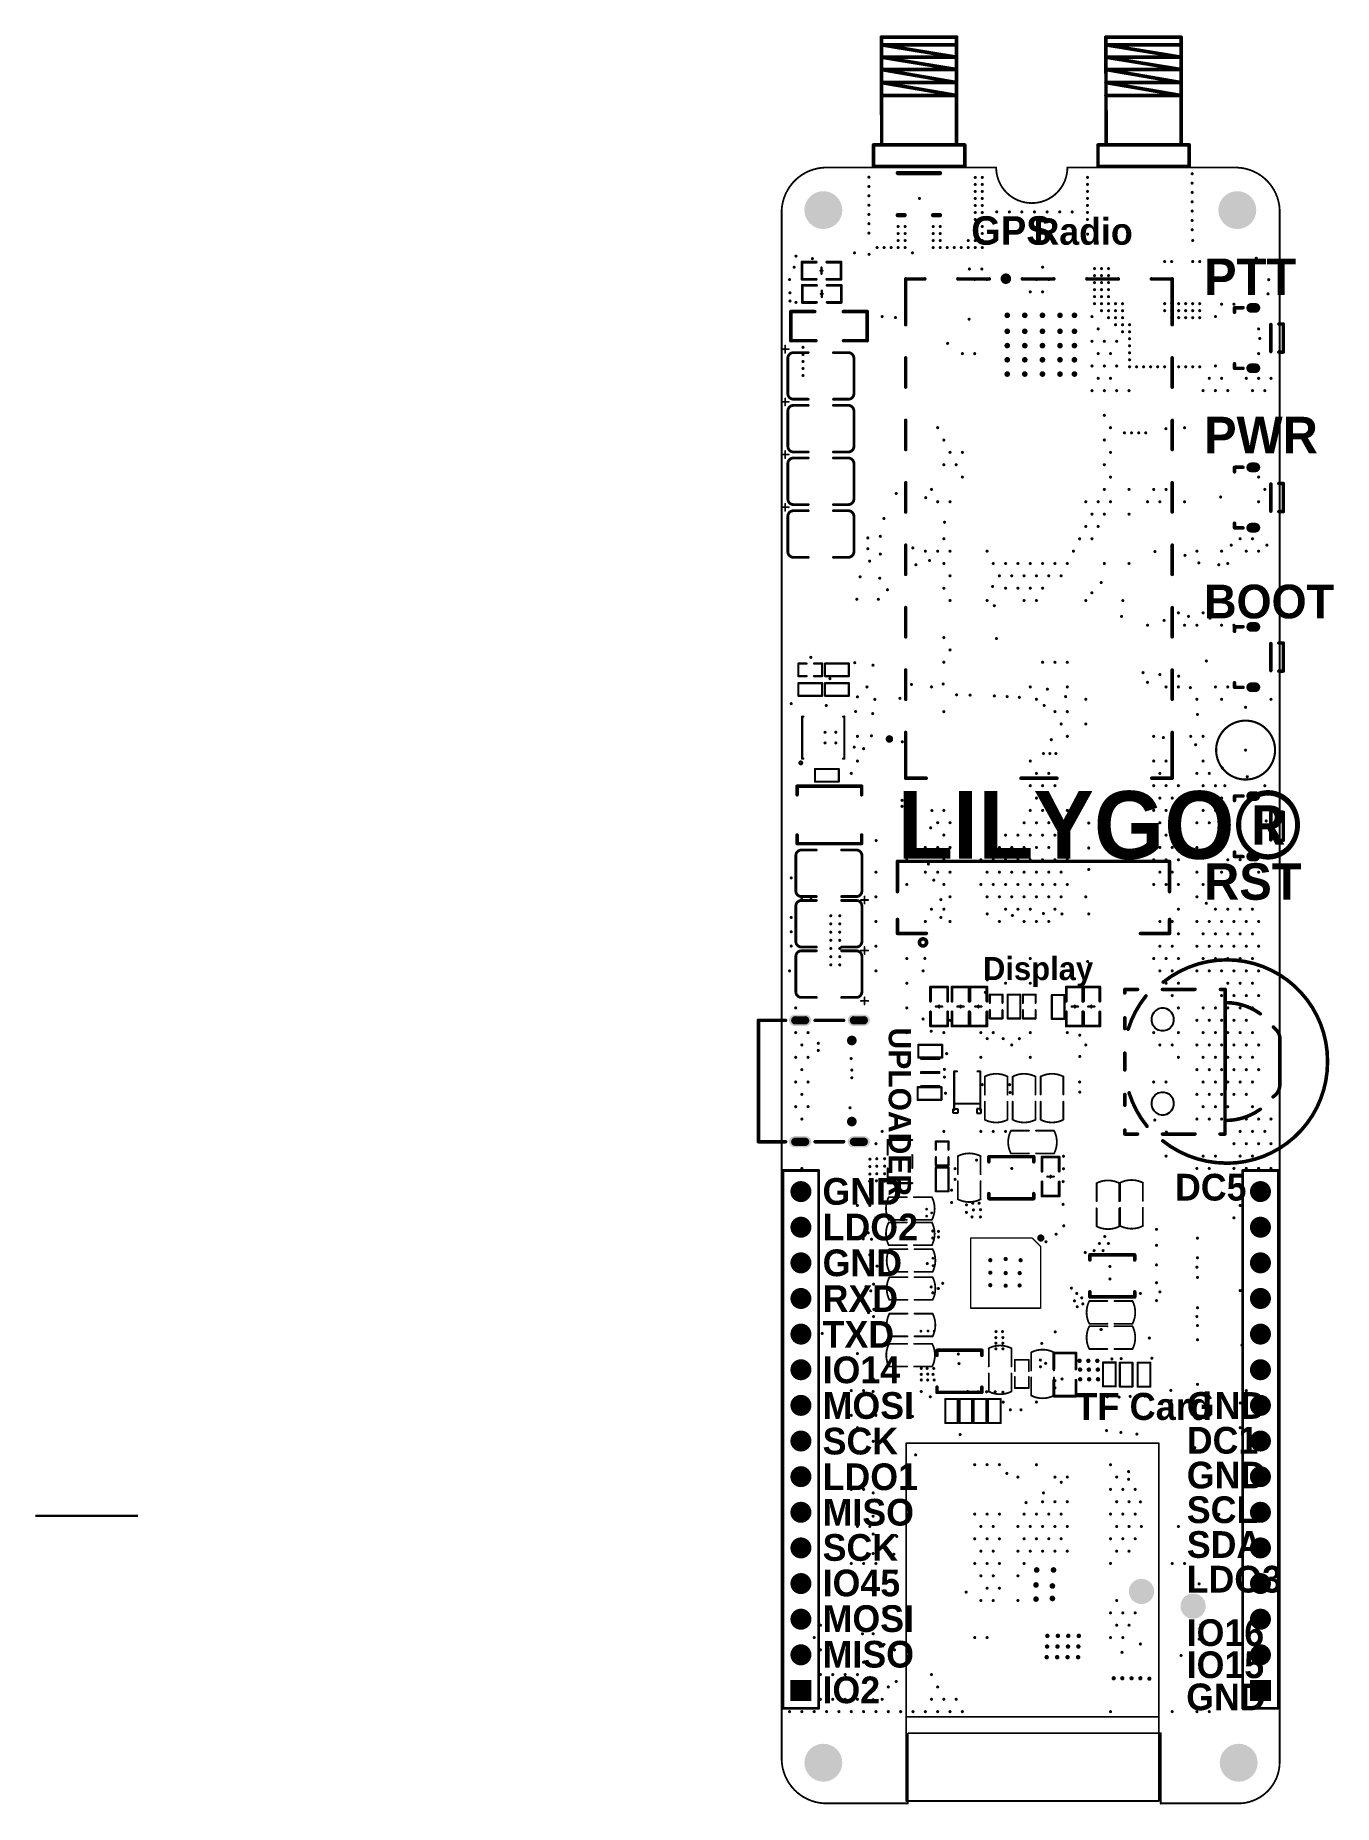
# Model space of a CAD drawing. Header units: millimetres. Extents: x -53 to 39, y 0 to 126.
import ezdxf

# ---------------------------------------------------------------- set-up
doc = ezdxf.new("R2010")
doc.units = ezdxf.units.MM
for name, color, linetype in [('KeepOutLayer', 6, 'Continuous'), ('MultiLayer', 9, 'Continuous'), ('PadHoleLayer', 156, 'Continuous'), ('TopOverlay', 2, 'Continuous'), ('ViaHoleLayer', 16, 'Continuous')]:
    doc.layers.add(name, color=color, linetype=linetype)
doc.styles.add('阿里巴巴普惠体 Heavy', font='', dxfattribs={"height": 0.2})
doc.styles.get('阿里巴巴普惠体 Heavy').set_extended_font_data('阿里巴巴普惠体 Heavy', bold=True)

msp = doc.modelspace()

# ---------------------------------------------------------------- texts
at = {"layer": 'TopOverlay', "style": '阿里巴巴普惠体 Heavy'}
for s, height, rotation, p in [('GPS', 2.032, 360, (13.21, 111.2)), ('Radio', 1.905, 360, (17.65, 111.2)), ('PTT', 2.6, 360, (29.81, 107.62)), ('PWR', 2.6, 360, (29.81, 96.34)), ('BOOT', 2.4, 360, (29.81, 84.57)), ('LILYGO®', 4.826, 360, (7.97, 67.43)), ('RST', 2.6, 360, (29.81, 64.51)), ('Display', 1.651, 360, (14.05, 58.78)), ('UPLOADER', 1.6, 270, (7.33, 55.4)), ('TF Card', 1.93, 360, (20.63, 27.43))]:
    msp.add_text(s, height=height, rotation=rotation, dxfattribs=at).set_placement(p)
for s, p in [('GND', (2.61, 42.77)), ('DC5', (27.74, 43.07)), ('LDO2', (2.62, 40.23)), ('GND', (2.62, 37.68)), ('RXD', (2.62, 35.13)), ('TXD', (2.62, 32.58)), ('IO14', (2.62, 30.05)), ('MOSI', (2.62, 27.51)), ('GND', (28.58, 27.51)), ('SCK', (2.62, 24.97)), ('DC1', (28.58, 25.03)), ('LDO1', (2.62, 22.43)), ('GND', (28.58, 22.55)), ('MISO', (2.62, 19.9)), ('SCL', (28.58, 20.08)), ('SCK', (2.62, 17.39)), ('SDA', (28.58, 17.6)), ('IO45', (2.62, 14.86)), ('LDO3', (28.57, 15.13)), ('MOSI', (2.62, 12.32)), ('IO16', (28.57, 11.32)), ('MISO', (2.62, 9.78)), ('IO15', (28.57, 9.03)), ('IO2', (2.61, 7.24)), ('GND', (28.54, 6.74))]:
    msp.add_text(s, height=1.905, dxfattribs=at).set_placement(p)

# ---------------------------------------------------------------- blocks, each defined once
blk = doc.blocks.new('C0805_6')
at = {"layer": 'TopOverlay', "const_width": 0.127}
for points in [[(-1.54, -0.81, -0.239632), (-1.54, 0.81)], [(1.54, 0.81, -0.239632), (1.54, -0.81)]]:
    blk.add_lwpolyline(points, format="xyb", dxfattribs=at)
for points in [[(-1.54, 0.81), (-0.26, 0.81)], [(0.26, 0.81), (1.54, 0.81)], [(-1.54, -0.81), (-0.26, -0.81)], [(0.26, -0.81), (1.54, -0.81)]]:
    blk.add_lwpolyline(points, dxfattribs=at)
at = {"layer": 'TopOverlay', "const_width": 0.0635}
for points in [[(-1.57, 0.81, 1), (-1.5, 0.81, 1)], [(-1.57, 0.81, 1), (-1.5, 0.81, 1)], [(-0.29, 0.81, 1), (-0.22, 0.81, 1)], [(0.22, 0.81, 1), (0.29, 0.81, 1)], [(1.5, 0.81, 1), (1.57, 0.81, 1)], [(1.5, 0.81, 1), (1.57, 0.81, 1)], [(-1.57, -0.81, 1), (-1.5, -0.81, 1)], [(-1.57, -0.81, 1), (-1.5, -0.81, 1)], [(-0.29, -0.81, 1), (-0.22, -0.81, 1)], [(0.22, -0.81, 1), (0.29, -0.81, 1)], [(1.5, -0.81, 1), (1.57, -0.81, 1)], [(1.5, -0.81, 1), (1.57, -0.81, 1)]]:
    blk.add_lwpolyline(points, format="xyb", close=True, dxfattribs=at)
blk = doc.blocks.new('C0805_7')
at = {"layer": 'TopOverlay', "const_width": 0.127}
for points in [[(-1.54, -0.81, -0.239632), (-1.54, 0.81)], [(1.54, 0.81, -0.239632), (1.54, -0.81)]]:
    blk.add_lwpolyline(points, format="xyb", dxfattribs=at)
for points in [[(-1.54, 0.81), (-0.26, 0.81)], [(0.26, 0.81), (1.54, 0.81)], [(-1.54, -0.81), (-0.26, -0.81)], [(0.26, -0.81), (1.54, -0.81)]]:
    blk.add_lwpolyline(points, dxfattribs=at)
at = {"layer": 'TopOverlay', "const_width": 0.0635}
for points in [[(-1.57, 0.81, 1), (-1.5, 0.81, 1)], [(-1.57, 0.81, 1), (-1.5, 0.81, 1)], [(-0.29, 0.81, 1), (-0.22, 0.81, 1)], [(0.22, 0.81, 1), (0.29, 0.81, 1)], [(1.5, 0.81, 1), (1.57, 0.81, 1)], [(1.5, 0.81, 1), (1.57, 0.81, 1)], [(-1.57, -0.81, 1), (-1.5, -0.81, 1)], [(-1.57, -0.81, 1), (-1.5, -0.81, 1)], [(-0.29, -0.81, 1), (-0.22, -0.81, 1)], [(0.22, -0.81, 1), (0.29, -0.81, 1)], [(1.5, -0.81, 1), (1.57, -0.81, 1)], [(1.5, -0.81, 1), (1.57, -0.81, 1)]]:
    blk.add_lwpolyline(points, format="xyb", close=True, dxfattribs=at)
blk = doc.blocks.new('BAT_21700_B_8')
at = {"layer": 'MultiLayer'}
h = blk.add_hatch(color=9, dxfattribs=at)
edge = h.paths.add_edge_path()
edge.add_arc((82.85, 11.5), 0.9, 0, 360)
at = {"layer": 'PadHoleLayer'}
h = blk.add_hatch(color=156, dxfattribs=at)
edge = h.paths.add_edge_path()
edge.add_arc((82.85, 11.5), 0.9, 0, 360)
blk = doc.blocks.new('C1210_13')
at = {"layer": 'TopOverlay'}
for points, const_width in [([(-2.29, 1.91), (-2.79, 1.91)], 0.127), ([(-2.54, 2.16), (-2.54, 1.65)], 0.127), ([(-2.35, 1.26), (-2.35, -1.26)], 0.2), ([(-0.9, 1.66), (-1.95, 1.66)], 0.2), ([(1.96, 1.66), (0.9, 1.66)], 0.2), ([(2.36, 1.26), (2.36, -1.26)], 0.2), ([(-0.9, -1.66), (-1.95, -1.66)], 0.2), ([(1.96, -1.66), (0.9, -1.66)], 0.2)]:
    blk.add_lwpolyline(points, dxfattribs=dict(at, const_width=const_width))
for points, const_width in [([(-2.83, 1.91, 1), (-2.76, 1.91, 1)], 0.0635), ([(-2.57, 2.16, 1), (-2.51, 2.16, 1)], 0.0635), ([(-2.57, 1.65, 1), (-2.51, 1.65, 1)], 0.0635), ([(-2.4, 1.26, 1), (-2.3, 1.26, 1)], 0.1), ([(-2.4, 1.26, 1), (-2.3, 1.26, 1)], 0.1), ([(-2.32, 1.91, 1), (-2.25, 1.91, 1)], 0.0635), ([(-2, 1.66, 1), (-1.91, 1.66, 1)], 0.1), ([(-2, 1.66, 1), (-1.91, 1.66, 1)], 0.1), ([(-0.95, 1.66, 1), (-0.85, 1.66, 1)], 0.1), ([(0.85, 1.66, 1), (0.95, 1.66, 1)], 0.1), ([(1.91, 1.66, 1), (2.01, 1.66, 1)], 0.1), ([(1.91, 1.66, 1), (2.01, 1.66, 1)], 0.1), ([(2.31, 1.26, 1), (2.41, 1.26, 1)], 0.1), ([(2.31, 1.26, 1), (2.41, 1.26, 1)], 0.1), ([(-2.4, -1.26, 1), (-2.3, -1.26, 1)], 0.1), ([(-2.4, -1.26, 1), (-2.3, -1.26, 1)], 0.1), ([(2.31, -1.26, 1), (2.41, -1.26, 1)], 0.1), ([(2.31, -1.26, 1), (2.41, -1.26, 1)], 0.1), ([(-2, -1.66, 1), (-1.91, -1.66, 1)], 0.1), ([(-2, -1.66, 1), (-1.91, -1.66, 1)], 0.1), ([(-0.95, -1.66, 1), (-0.85, -1.66, 1)], 0.1), ([(0.85, -1.66, 1), (0.95, -1.66, 1)], 0.1), ([(1.91, -1.66, 1), (2.01, -1.66, 1)], 0.1), ([(1.91, -1.66, 1), (2.01, -1.66, 1)], 0.1)]:
    blk.add_lwpolyline(points, format="xyb", close=True, dxfattribs=dict(at, const_width=const_width))
at = {"layer": 'TopOverlay', "const_width": 0.2}
for points in [[(-2.35, 1.26, -0.414214), (-1.95, 1.66)], [(1.96, 1.66, -0.414214), (2.36, 1.26)], [(-1.95, -1.66, -0.414214), (-2.35, -1.26)], [(2.36, -1.26, -0.414214), (1.96, -1.66)]]:
    blk.add_lwpolyline(points, format="xyb", dxfattribs=at)
blk = doc.blocks.new('IPEX1_14')
at = {"layer": 'TopOverlay', "const_width": 0.305}
for points in [[(-1.5, 2.26), (1.5, 2.26)], [(-1.5, 2.26), (0, 2.26)], [(0, 2.26), (1.5, 2.26)], [(-1.5, -0.74), (-1.02, -0.74)], [(1.02, -0.74), (1.5, -0.74)]]:
    blk.add_lwpolyline(points, dxfattribs=at)
at = {"layer": 'TopOverlay', "const_width": 0.152}
for points in [[(-1.58, 2.26, 1), (-1.42, 2.26, 1)], [(-1.58, 2.26, 1), (-1.42, 2.26, 1)], [(-0.08, 2.26, 1), (0.08, 2.26, 1)], [(-0.08, 2.26, 1), (0.08, 2.26, 1)], [(1.42, 2.26, 1), (1.58, 2.26, 1)], [(1.42, 2.26, 1), (1.58, 2.26, 1)], [(-1.58, -0.74, 1), (-1.42, -0.74, 1)], [(-1.09, -0.74, 1), (-0.94, -0.74, 1)], [(0.94, -0.74, 1), (1.09, -0.74, 1)], [(1.42, -0.74, 1), (1.58, -0.74, 1)]]:
    blk.add_lwpolyline(points, format="xyb", close=True, dxfattribs=at)
blk = doc.blocks.new('DFN_SMD_L1_0_W0_6_BI_19')
at = {"layer": 'TopOverlay', "const_width": 0.152}
for points in [[(0.65, 0.47), (-0.65, 0.47)], [(0.65, -0.47), (-0.65, -0.47)]]:
    blk.add_lwpolyline(points, dxfattribs=at)
at = {"layer": 'TopOverlay', "const_width": 0.076}
for points in [[(-0.69, 0.47, 1), (-0.61, 0.47, 1)], [(0.61, 0.47, 1), (0.69, 0.47, 1)], [(-0.69, -0.47, 1), (-0.61, -0.47, 1)], [(0.61, -0.47, 1), (0.69, -0.47, 1)]]:
    blk.add_lwpolyline(points, format="xyb", close=True, dxfattribs=at)
blk = doc.blocks.new('DFN_SMD_L1_0_W0_6_BI_20')
at = {"layer": 'TopOverlay', "const_width": 0.152}
for points in [[(0.65, 0.47), (-0.65, 0.47)], [(0.65, -0.47), (-0.65, -0.47)]]:
    blk.add_lwpolyline(points, dxfattribs=at)
at = {"layer": 'TopOverlay', "const_width": 0.076}
for points in [[(-0.69, 0.47, 1), (-0.61, 0.47, 1)], [(0.61, 0.47, 1), (0.69, 0.47, 1)], [(-0.69, -0.47, 1), (-0.61, -0.47, 1)], [(0.61, -0.47, 1), (0.69, -0.47, 1)]]:
    blk.add_lwpolyline(points, format="xyb", close=True, dxfattribs=at)
blk = doc.blocks.new('C1210_25')
at = {"layer": 'TopOverlay'}
for points, const_width in [([(-2.79, 1.91), (-2.29, 1.91)], 0.127), ([(-2.54, 1.65), (-2.54, 2.16)], 0.127), ([(-2.35, -1.26), (-2.35, 1.26)], 0.2), ([(-1.95, 1.66), (-0.9, 1.66)], 0.2), ([(0.9, 1.66), (1.96, 1.66)], 0.2), ([(2.36, -1.26), (2.36, 1.26)], 0.2), ([(-1.95, -1.66), (-0.9, -1.66)], 0.2), ([(0.9, -1.66), (1.96, -1.66)], 0.2)]:
    blk.add_lwpolyline(points, dxfattribs=dict(at, const_width=const_width))
for points, const_width in [([(-2.83, 1.91, 1), (-2.76, 1.91, 1)], 0.0635), ([(-2.57, 2.16, 1), (-2.51, 2.16, 1)], 0.0635), ([(-2.57, 1.65, 1), (-2.51, 1.65, 1)], 0.0635), ([(-2.4, 1.26, 1), (-2.3, 1.26, 1)], 0.1), ([(-2.4, 1.26, 1), (-2.3, 1.26, 1)], 0.1), ([(-2.32, 1.91, 1), (-2.25, 1.91, 1)], 0.0635), ([(-2, 1.66, 1), (-1.91, 1.66, 1)], 0.1), ([(-2, 1.66, 1), (-1.91, 1.66, 1)], 0.1), ([(-0.95, 1.66, 1), (-0.85, 1.66, 1)], 0.1), ([(0.85, 1.66, 1), (0.95, 1.66, 1)], 0.1), ([(1.91, 1.66, 1), (2.01, 1.66, 1)], 0.1), ([(1.91, 1.66, 1), (2.01, 1.66, 1)], 0.1), ([(2.31, 1.26, 1), (2.41, 1.26, 1)], 0.1), ([(2.31, 1.26, 1), (2.41, 1.26, 1)], 0.1), ([(-2.4, -1.26, 1), (-2.3, -1.26, 1)], 0.1), ([(-2.4, -1.26, 1), (-2.3, -1.26, 1)], 0.1), ([(2.31, -1.26, 1), (2.41, -1.26, 1)], 0.1), ([(2.31, -1.26, 1), (2.41, -1.26, 1)], 0.1), ([(-2, -1.66, 1), (-1.91, -1.66, 1)], 0.1), ([(-2, -1.66, 1), (-1.91, -1.66, 1)], 0.1), ([(-0.95, -1.66, 1), (-0.85, -1.66, 1)], 0.1), ([(0.85, -1.66, 1), (0.95, -1.66, 1)], 0.1), ([(1.91, -1.66, 1), (2.01, -1.66, 1)], 0.1), ([(1.91, -1.66, 1), (2.01, -1.66, 1)], 0.1)]:
    blk.add_lwpolyline(points, format="xyb", close=True, dxfattribs=dict(at, const_width=const_width))
at = {"layer": 'TopOverlay', "const_width": 0.2}
for points in [[(-2.35, 1.26, -0.414214), (-1.95, 1.66)], [(1.96, 1.66, -0.414214), (2.36, 1.26)], [(-1.95, -1.66, -0.414214), (-2.35, -1.26)], [(2.36, -1.26, -0.414214), (1.96, -1.66)]]:
    blk.add_lwpolyline(points, format="xyb", dxfattribs=at)
blk = doc.blocks.new('C1210_26')
at = {"layer": 'TopOverlay'}
for points, const_width in [([(-2.79, 1.91), (-2.29, 1.91)], 0.127), ([(-2.54, 1.65), (-2.54, 2.16)], 0.127), ([(-2.35, -1.26), (-2.35, 1.26)], 0.2), ([(-1.95, 1.66), (-0.9, 1.66)], 0.2), ([(0.9, 1.66), (1.96, 1.66)], 0.2), ([(2.36, -1.26), (2.36, 1.26)], 0.2), ([(-1.95, -1.66), (-0.9, -1.66)], 0.2), ([(0.9, -1.66), (1.96, -1.66)], 0.2)]:
    blk.add_lwpolyline(points, dxfattribs=dict(at, const_width=const_width))
for points, const_width in [([(-2.83, 1.91, 1), (-2.76, 1.91, 1)], 0.0635), ([(-2.57, 2.16, 1), (-2.51, 2.16, 1)], 0.0635), ([(-2.57, 1.65, 1), (-2.51, 1.65, 1)], 0.0635), ([(-2.4, 1.26, 1), (-2.3, 1.26, 1)], 0.1), ([(-2.4, 1.26, 1), (-2.3, 1.26, 1)], 0.1), ([(-2.32, 1.91, 1), (-2.25, 1.91, 1)], 0.0635), ([(-2, 1.66, 1), (-1.91, 1.66, 1)], 0.1), ([(-2, 1.66, 1), (-1.91, 1.66, 1)], 0.1), ([(-0.95, 1.66, 1), (-0.85, 1.66, 1)], 0.1), ([(0.85, 1.66, 1), (0.95, 1.66, 1)], 0.1), ([(1.91, 1.66, 1), (2.01, 1.66, 1)], 0.1), ([(1.91, 1.66, 1), (2.01, 1.66, 1)], 0.1), ([(2.31, 1.26, 1), (2.41, 1.26, 1)], 0.1), ([(2.31, 1.26, 1), (2.41, 1.26, 1)], 0.1), ([(-2.4, -1.26, 1), (-2.3, -1.26, 1)], 0.1), ([(-2.4, -1.26, 1), (-2.3, -1.26, 1)], 0.1), ([(2.31, -1.26, 1), (2.41, -1.26, 1)], 0.1), ([(2.31, -1.26, 1), (2.41, -1.26, 1)], 0.1), ([(-2, -1.66, 1), (-1.91, -1.66, 1)], 0.1), ([(-2, -1.66, 1), (-1.91, -1.66, 1)], 0.1), ([(-0.95, -1.66, 1), (-0.85, -1.66, 1)], 0.1), ([(0.85, -1.66, 1), (0.95, -1.66, 1)], 0.1), ([(1.91, -1.66, 1), (2.01, -1.66, 1)], 0.1), ([(1.91, -1.66, 1), (2.01, -1.66, 1)], 0.1)]:
    blk.add_lwpolyline(points, format="xyb", close=True, dxfattribs=dict(at, const_width=const_width))
at = {"layer": 'TopOverlay', "const_width": 0.2}
for points in [[(-2.35, 1.26, -0.414214), (-1.95, 1.66)], [(1.96, 1.66, -0.414214), (2.36, 1.26)], [(-1.95, -1.66, -0.414214), (-2.35, -1.26)], [(2.36, -1.26, -0.414214), (1.96, -1.66)]]:
    blk.add_lwpolyline(points, format="xyb", dxfattribs=at)
blk = doc.blocks.new('R0402_35')
at = {"layer": 'TopOverlay', "const_width": 0.152}
for points in [[(-0.85, -0.45), (-0.85, 0.45)], [(-0.85, 0.45), (-0.25, 0.45)], [(-0.25, 0.45), (0.85, 0.45)], [(0.85, -0.45), (0.85, 0.45)], [(-0.85, -0.45), (-0.85, -0.45)], [(-0.85, -0.45), (-0.25, -0.45)], [(-0.25, -0.45), (0.85, -0.45)]]:
    blk.add_lwpolyline(points, dxfattribs=at)
at = {"layer": 'TopOverlay', "const_width": 0.0762}
for points in [[(-0.89, 0.45, 1), (-0.81, 0.45, 1)], [(-0.89, 0.45, 1), (-0.81, 0.45, 1)], [(-0.29, 0.45, 1), (-0.22, 0.45, 1)], [(-0.29, 0.45, 1), (-0.22, 0.45, 1)], [(0.81, 0.45, 1), (0.89, 0.45, 1)], [(0.81, 0.45, 1), (0.89, 0.45, 1)], [(-0.89, -0.45, 1), (-0.81, -0.45, 1)], [(-0.89, -0.45, 1), (-0.81, -0.45, 1)], [(-0.89, -0.45, 1), (-0.81, -0.45, 1)], [(-0.89, -0.45, 1), (-0.81, -0.45, 1)], [(-0.29, -0.45, 1), (-0.22, -0.45, 1)], [(-0.29, -0.45, 1), (-0.22, -0.45, 1)], [(0.81, -0.45, 1), (0.89, -0.45, 1)], [(0.81, -0.45, 1), (0.89, -0.45, 1)]]:
    blk.add_lwpolyline(points, format="xyb", close=True, dxfattribs=at)
blk = doc.blocks.new('R0402_36')
at = {"layer": 'TopOverlay', "const_width": 0.152}
for points in [[(-0.85, 0.45), (-0.25, 0.45)], [(-0.85, -0.45), (-0.85, 0.45)], [(-0.25, 0.45), (0.85, 0.45)], [(0.85, -0.45), (0.85, 0.45)], [(-0.85, -0.45), (-0.25, -0.45)], [(-0.85, -0.45), (-0.85, -0.45)], [(-0.25, -0.45), (0.85, -0.45)]]:
    blk.add_lwpolyline(points, dxfattribs=at)
at = {"layer": 'TopOverlay', "const_width": 0.0762}
for points in [[(-0.89, 0.45, 1), (-0.81, 0.45, 1)], [(-0.89, 0.45, 1), (-0.81, 0.45, 1)], [(-0.29, 0.45, 1), (-0.22, 0.45, 1)], [(-0.29, 0.45, 1), (-0.22, 0.45, 1)], [(0.81, 0.45, 1), (0.89, 0.45, 1)], [(0.81, 0.45, 1), (0.89, 0.45, 1)], [(-0.89, -0.45, 1), (-0.81, -0.45, 1)], [(-0.89, -0.45, 1), (-0.81, -0.45, 1)], [(-0.89, -0.45, 1), (-0.81, -0.45, 1)], [(-0.89, -0.45, 1), (-0.81, -0.45, 1)], [(-0.29, -0.45, 1), (-0.22, -0.45, 1)], [(-0.29, -0.45, 1), (-0.22, -0.45, 1)], [(0.81, -0.45, 1), (0.89, -0.45, 1)], [(0.81, -0.45, 1), (0.89, -0.45, 1)]]:
    blk.add_lwpolyline(points, format="xyb", close=True, dxfattribs=at)
blk = doc.blocks.new('R0402_42')
at = {"layer": 'TopOverlay', "const_width": 0.152}
for points in [[(-0.85, 0.45), (-0.85, -0.45)], [(-0.85, 0.45), (-0.25, 0.45)], [(-0.25, 0.45), (0.85, 0.45)], [(0.85, 0.45), (0.85, -0.45)], [(-0.85, -0.45), (-0.85, -0.45)], [(-0.85, -0.45), (-0.25, -0.45)], [(-0.25, -0.45), (0.85, -0.45)]]:
    blk.add_lwpolyline(points, dxfattribs=at)
at = {"layer": 'TopOverlay', "const_width": 0.0762}
for points in [[(-0.89, 0.45, 1), (-0.81, 0.45, 1)], [(-0.89, 0.45, 1), (-0.81, 0.45, 1)], [(-0.29, 0.45, 1), (-0.22, 0.45, 1)], [(-0.29, 0.45, 1), (-0.22, 0.45, 1)], [(0.81, 0.45, 1), (0.89, 0.45, 1)], [(0.81, 0.45, 1), (0.89, 0.45, 1)], [(-0.89, -0.45, 1), (-0.81, -0.45, 1)], [(-0.89, -0.45, 1), (-0.81, -0.45, 1)], [(-0.89, -0.45, 1), (-0.81, -0.45, 1)], [(-0.89, -0.45, 1), (-0.81, -0.45, 1)], [(-0.29, -0.45, 1), (-0.22, -0.45, 1)], [(-0.29, -0.45, 1), (-0.22, -0.45, 1)], [(0.81, -0.45, 1), (0.89, -0.45, 1)], [(0.81, -0.45, 1), (0.89, -0.45, 1)]]:
    blk.add_lwpolyline(points, format="xyb", close=True, dxfattribs=at)
blk = doc.blocks.new('R0402_43')
at = {"layer": 'TopOverlay', "const_width": 0.152}
for points in [[(-0.85, 0.45), (-0.85, -0.45)], [(-0.85, 0.45), (-0.25, 0.45)], [(-0.25, 0.45), (0.85, 0.45)], [(0.85, 0.45), (0.85, -0.45)], [(-0.85, -0.45), (-0.85, -0.45)], [(-0.85, -0.45), (-0.25, -0.45)], [(-0.25, -0.45), (0.85, -0.45)]]:
    blk.add_lwpolyline(points, dxfattribs=at)
at = {"layer": 'TopOverlay', "const_width": 0.0762}
for points in [[(-0.89, 0.45, 1), (-0.81, 0.45, 1)], [(-0.89, 0.45, 1), (-0.81, 0.45, 1)], [(-0.29, 0.45, 1), (-0.22, 0.45, 1)], [(-0.29, 0.45, 1), (-0.22, 0.45, 1)], [(0.81, 0.45, 1), (0.89, 0.45, 1)], [(0.81, 0.45, 1), (0.89, 0.45, 1)], [(-0.89, -0.45, 1), (-0.81, -0.45, 1)], [(-0.89, -0.45, 1), (-0.81, -0.45, 1)], [(-0.89, -0.45, 1), (-0.81, -0.45, 1)], [(-0.89, -0.45, 1), (-0.81, -0.45, 1)], [(-0.29, -0.45, 1), (-0.22, -0.45, 1)], [(-0.29, -0.45, 1), (-0.22, -0.45, 1)], [(0.81, -0.45, 1), (0.89, -0.45, 1)], [(0.81, -0.45, 1), (0.89, -0.45, 1)]]:
    blk.add_lwpolyline(points, format="xyb", close=True, dxfattribs=at)
blk = doc.blocks.new('R0402_44')
at = {"layer": 'TopOverlay', "const_width": 0.152}
for points in [[(-0.85, 0.45), (-0.85, -0.45)], [(-0.85, 0.45), (-0.25, 0.45)], [(-0.25, 0.45), (0.85, 0.45)], [(0.85, 0.45), (0.85, -0.45)], [(-0.85, -0.45), (-0.85, -0.45)], [(-0.85, -0.45), (-0.25, -0.45)], [(-0.25, -0.45), (0.85, -0.45)]]:
    blk.add_lwpolyline(points, dxfattribs=at)
at = {"layer": 'TopOverlay', "const_width": 0.0762}
for points in [[(-0.89, 0.45, 1), (-0.81, 0.45, 1)], [(-0.89, 0.45, 1), (-0.81, 0.45, 1)], [(-0.29, 0.45, 1), (-0.22, 0.45, 1)], [(-0.29, 0.45, 1), (-0.22, 0.45, 1)], [(0.81, 0.45, 1), (0.89, 0.45, 1)], [(0.81, 0.45, 1), (0.89, 0.45, 1)], [(-0.89, -0.45, 1), (-0.81, -0.45, 1)], [(-0.89, -0.45, 1), (-0.81, -0.45, 1)], [(-0.89, -0.45, 1), (-0.81, -0.45, 1)], [(-0.89, -0.45, 1), (-0.81, -0.45, 1)], [(-0.29, -0.45, 1), (-0.22, -0.45, 1)], [(-0.29, -0.45, 1), (-0.22, -0.45, 1)], [(0.81, -0.45, 1), (0.89, -0.45, 1)], [(0.81, -0.45, 1), (0.89, -0.45, 1)]]:
    blk.add_lwpolyline(points, format="xyb", close=True, dxfattribs=at)
blk = doc.blocks.new('KEY_SMD_ST_1133_45')
at = {"layer": 'MultiLayer'}
h = blk.add_hatch(color=9, dxfattribs=at)
edge = h.paths.add_edge_path()
edge.add_arc((-2.15, 0.03), 0.35, 180, 360)
edge.add_line((-1.8, 0.03), (-1.8, 0.33))
edge.add_arc((-2.15, 0.33), 0.35, 0, 180)
edge.add_line((-2.5, 0.33), (-2.5, 0.03))
h = blk.add_hatch(color=9, dxfattribs=at)
edge = h.paths.add_edge_path()
edge.add_arc((2.15, 0.03), 0.35, 180, 360)
edge.add_line((2.5, 0.03), (2.5, 0.33))
edge.add_arc((2.15, 0.33), 0.35, 0, 180)
edge.add_line((1.8, 0.33), (1.8, 0.03))
at = {"layer": 'PadHoleLayer'}
h = blk.add_hatch(color=156, dxfattribs=at)
edge = h.paths.add_edge_path()
edge.add_arc((-2.15, 0.03), 0.25, 180, 360)
edge.add_line((-1.9, 0.03), (-1.9, 0.33))
edge.add_arc((-2.15, 0.33), 0.25, 0, 180)
edge.add_line((-2.4, 0.33), (-2.4, 0.03))
h = blk.add_hatch(color=156, dxfattribs=at)
edge = h.paths.add_edge_path()
edge.add_arc((2.15, 0.03), 0.25, 180, 360)
edge.add_line((2.4, 0.03), (2.4, 0.33))
edge.add_arc((2.15, 0.33), 0.25, 0, 180)
edge.add_line((1.9, 0.33), (1.9, 0.03))
at = {"layer": 'TopOverlay', "const_width": 0.254}
for points in [[(-2.16, 1.52), (-2.16, 0.91)], [(-2.16, 1.52), (-1.83, 1.52)], [(1.83, 1.52), (2.16, 1.52)], [(2.16, 1.52), (2.16, 0.91)], [(-0.97, -1.07), (0.97, -1.07)], [(-1, -1.64), (-1, -1.96)], [(-1, -1.96), (1, -1.96)], [(1, -1.64), (1, -1.96)]]:
    blk.add_lwpolyline(points, dxfattribs=at)
at = {"layer": 'TopOverlay', "const_width": 0.127}
for points in [[(-2.22, 1.52, 1), (-2.1, 1.52, 1)], [(-2.22, 1.52, 1), (-2.1, 1.52, 1)], [(-1.89, 1.52, 1), (-1.77, 1.52, 1)], [(1.77, 1.52, 1), (1.89, 1.52, 1)], [(2.1, 1.52, 1), (2.22, 1.52, 1)], [(2.1, 1.52, 1), (2.22, 1.52, 1)], [(-2.22, 0.91, 1), (-2.1, 0.91, 1)], [(2.1, 0.91, 1), (2.22, 0.91, 1)], [(-1.03, -1.07, 1), (-0.91, -1.07, 1)], [(0.91, -1.07, 1), (1.03, -1.07, 1)], [(-1.06, -1.64, 1), (-0.94, -1.64, 1)], [(-1.06, -1.96, 1), (-0.94, -1.96, 1)], [(-1.06, -1.96, 1), (-0.94, -1.96, 1)], [(0.94, -1.64, 1), (1.06, -1.64, 1)], [(0.94, -1.96, 1), (1.06, -1.96, 1)], [(0.94, -1.96, 1), (1.06, -1.96, 1)]]:
    blk.add_lwpolyline(points, format="xyb", close=True, dxfattribs=at)
blk = doc.blocks.new('R0402_46')
at = {"layer": 'TopOverlay', "const_width": 0.152}
for points in [[(-0.85, 0.45), (-0.25, 0.45)], [(-0.85, 0.45), (-0.85, -0.45)], [(-0.25, 0.45), (0.85, 0.45)], [(0.85, 0.45), (0.85, -0.45)], [(-0.85, -0.45), (-0.25, -0.45)], [(-0.85, -0.45), (-0.85, -0.45)], [(-0.25, -0.45), (0.85, -0.45)]]:
    blk.add_lwpolyline(points, dxfattribs=at)
at = {"layer": 'TopOverlay', "const_width": 0.0762}
for points in [[(-0.89, 0.45, 1), (-0.81, 0.45, 1)], [(-0.89, 0.45, 1), (-0.81, 0.45, 1)], [(-0.29, 0.45, 1), (-0.22, 0.45, 1)], [(-0.29, 0.45, 1), (-0.22, 0.45, 1)], [(0.81, 0.45, 1), (0.89, 0.45, 1)], [(0.81, 0.45, 1), (0.89, 0.45, 1)], [(-0.89, -0.45, 1), (-0.81, -0.45, 1)], [(-0.89, -0.45, 1), (-0.81, -0.45, 1)], [(-0.89, -0.45, 1), (-0.81, -0.45, 1)], [(-0.89, -0.45, 1), (-0.81, -0.45, 1)], [(-0.29, -0.45, 1), (-0.22, -0.45, 1)], [(-0.29, -0.45, 1), (-0.22, -0.45, 1)], [(0.81, -0.45, 1), (0.89, -0.45, 1)], [(0.81, -0.45, 1), (0.89, -0.45, 1)]]:
    blk.add_lwpolyline(points, format="xyb", close=True, dxfattribs=at)
blk = doc.blocks.new('HDR1X15_47')
at = {"layer": 'MultiLayer'}
blk.add_hatch(color=9, dxfattribs=at).paths.add_polyline_path([(-19.8, 0.75), (-18.3, 0.75), (-18.3, -0.75), (-19.8, -0.75)])
h = blk.add_hatch(color=9, dxfattribs=at)
edge = h.paths.add_edge_path()
edge.add_arc((-16.51, 0), 0.75, 0, 360)
h = blk.add_hatch(color=9, dxfattribs=at)
edge = h.paths.add_edge_path()
edge.add_arc((-13.97, 0), 0.75, 0, 360)
h = blk.add_hatch(color=9, dxfattribs=at)
edge = h.paths.add_edge_path()
edge.add_arc((-11.43, 0), 0.75, 0, 360)
h = blk.add_hatch(color=9, dxfattribs=at)
edge = h.paths.add_edge_path()
edge.add_arc((-8.89, 0), 0.75, 0, 360)
h = blk.add_hatch(color=9, dxfattribs=at)
edge = h.paths.add_edge_path()
edge.add_arc((-6.35, 0), 0.75, 0, 360)
h = blk.add_hatch(color=9, dxfattribs=at)
edge = h.paths.add_edge_path()
edge.add_arc((-3.81, 0), 0.75, 0, 360)
h = blk.add_hatch(color=9, dxfattribs=at)
edge = h.paths.add_edge_path()
edge.add_arc((-1.27, 0), 0.75, 0, 360)
h = blk.add_hatch(color=9, dxfattribs=at)
edge = h.paths.add_edge_path()
edge.add_arc((1.27, 0), 0.75, 0, 360)
h = blk.add_hatch(color=9, dxfattribs=at)
edge = h.paths.add_edge_path()
edge.add_arc((3.81, 0), 0.75, 0, 360)
h = blk.add_hatch(color=9, dxfattribs=at)
edge = h.paths.add_edge_path()
edge.add_arc((6.35, 0), 0.75, 0, 360)
h = blk.add_hatch(color=9, dxfattribs=at)
edge = h.paths.add_edge_path()
edge.add_arc((8.89, 0), 0.75, 0, 360)
h = blk.add_hatch(color=9, dxfattribs=at)
edge = h.paths.add_edge_path()
edge.add_arc((11.43, 0), 0.75, 0, 360)
h = blk.add_hatch(color=9, dxfattribs=at)
edge = h.paths.add_edge_path()
edge.add_arc((13.97, 0), 0.75, 0, 360)
h = blk.add_hatch(color=9, dxfattribs=at)
edge = h.paths.add_edge_path()
edge.add_arc((16.51, 0), 0.75, 0, 360)
at = {"layer": 'PadHoleLayer'}
h = blk.add_hatch(color=156, dxfattribs=at)
edge = h.paths.add_edge_path()
edge.add_arc((-19.05, 0), 0.45, 0, 360)
h = blk.add_hatch(color=156, dxfattribs=at)
edge = h.paths.add_edge_path()
edge.add_arc((-16.51, 0), 0.45, 0, 360)
h = blk.add_hatch(color=156, dxfattribs=at)
edge = h.paths.add_edge_path()
edge.add_arc((-13.97, 0), 0.45, 0, 360)
h = blk.add_hatch(color=156, dxfattribs=at)
edge = h.paths.add_edge_path()
edge.add_arc((-11.43, 0), 0.45, 0, 360)
h = blk.add_hatch(color=156, dxfattribs=at)
edge = h.paths.add_edge_path()
edge.add_arc((-8.89, 0), 0.45, 0, 360)
h = blk.add_hatch(color=156, dxfattribs=at)
edge = h.paths.add_edge_path()
edge.add_arc((-6.35, 0), 0.45, 0, 360)
h = blk.add_hatch(color=156, dxfattribs=at)
edge = h.paths.add_edge_path()
edge.add_arc((-3.81, 0), 0.45, 0, 360)
h = blk.add_hatch(color=156, dxfattribs=at)
edge = h.paths.add_edge_path()
edge.add_arc((-1.27, 0), 0.45, 0, 360)
h = blk.add_hatch(color=156, dxfattribs=at)
edge = h.paths.add_edge_path()
edge.add_arc((1.27, 0), 0.45, 0, 360)
h = blk.add_hatch(color=156, dxfattribs=at)
edge = h.paths.add_edge_path()
edge.add_arc((3.81, 0), 0.45, 0, 360)
h = blk.add_hatch(color=156, dxfattribs=at)
edge = h.paths.add_edge_path()
edge.add_arc((6.35, 0), 0.45, 0, 360)
h = blk.add_hatch(color=156, dxfattribs=at)
edge = h.paths.add_edge_path()
edge.add_arc((8.89, 0), 0.45, 0, 360)
h = blk.add_hatch(color=156, dxfattribs=at)
edge = h.paths.add_edge_path()
edge.add_arc((11.43, 0), 0.45, 0, 360)
h = blk.add_hatch(color=156, dxfattribs=at)
edge = h.paths.add_edge_path()
edge.add_arc((13.97, 0), 0.45, 0, 360)
h = blk.add_hatch(color=156, dxfattribs=at)
edge = h.paths.add_edge_path()
edge.add_arc((16.51, 0), 0.45, 0, 360)
at = {"layer": 'TopOverlay', "const_width": 0.2}
for points in [[(-20.32, 1.27), (-18.41, 1.27)], [(-20.32, 1.27), (-20.32, -1.27)], [(-18.41, 1.27), (18.01, 1.27)], [(18.01, 1.27), (18.01, -1.27)], [(-20.32, -1.27), (18.01, -1.27)]]:
    blk.add_lwpolyline(points, dxfattribs=at)
at = {"layer": 'TopOverlay', "const_width": 0.1}
for points in [[(-20.37, 1.27, 1), (-20.27, 1.27, 1)], [(-20.37, 1.27, 1), (-20.27, 1.27, 1)], [(-18.46, 1.27, 1), (-18.37, 1.27, 1)], [(-18.46, 1.27, 1), (-18.37, 1.27, 1)], [(17.96, 1.27, 1), (18.06, 1.27, 1)], [(17.96, 1.27, 1), (18.06, 1.27, 1)], [(-20.37, -1.27, 1), (-20.27, -1.27, 1)], [(-20.37, -1.27, 1), (-20.27, -1.27, 1)], [(17.96, -1.27, 1), (18.06, -1.27, 1)], [(17.96, -1.27, 1), (18.06, -1.27, 1)]]:
    blk.add_lwpolyline(points, format="xyb", close=True, dxfattribs=at)
blk = doc.blocks.new('KEY_SMD_ST_1133_48')
at = {"layer": 'MultiLayer'}
h = blk.add_hatch(color=9, dxfattribs=at)
edge = h.paths.add_edge_path()
edge.add_arc((-2.15, 0.03), 0.35, 180, 360)
edge.add_line((-1.8, 0.03), (-1.8, 0.33))
edge.add_arc((-2.15, 0.33), 0.35, 0, 180)
edge.add_line((-2.5, 0.33), (-2.5, 0.03))
h = blk.add_hatch(color=9, dxfattribs=at)
edge = h.paths.add_edge_path()
edge.add_arc((2.15, 0.03), 0.35, 180, 360)
edge.add_line((2.5, 0.03), (2.5, 0.33))
edge.add_arc((2.15, 0.33), 0.35, 0, 180)
edge.add_line((1.8, 0.33), (1.8, 0.03))
at = {"layer": 'PadHoleLayer'}
h = blk.add_hatch(color=156, dxfattribs=at)
edge = h.paths.add_edge_path()
edge.add_arc((-2.15, 0.03), 0.25, 180, 360)
edge.add_line((-1.9, 0.03), (-1.9, 0.33))
edge.add_arc((-2.15, 0.33), 0.25, 0, 180)
edge.add_line((-2.4, 0.33), (-2.4, 0.03))
h = blk.add_hatch(color=156, dxfattribs=at)
edge = h.paths.add_edge_path()
edge.add_arc((2.15, 0.03), 0.25, 180, 360)
edge.add_line((2.4, 0.03), (2.4, 0.33))
edge.add_arc((2.15, 0.33), 0.25, 0, 180)
edge.add_line((1.9, 0.33), (1.9, 0.03))
at = {"layer": 'TopOverlay', "const_width": 0.254}
for points in [[(-2.16, 1.52), (-2.16, 0.91)], [(-2.16, 1.52), (-1.83, 1.52)], [(1.83, 1.52), (2.16, 1.52)], [(2.16, 1.52), (2.16, 0.91)], [(-0.97, -1.07), (0.97, -1.07)], [(-1, -1.64), (-1, -1.96)], [(-1, -1.96), (1, -1.96)], [(1, -1.64), (1, -1.96)]]:
    blk.add_lwpolyline(points, dxfattribs=at)
at = {"layer": 'TopOverlay', "const_width": 0.127}
for points in [[(-2.22, 1.52, 1), (-2.1, 1.52, 1)], [(-2.22, 1.52, 1), (-2.1, 1.52, 1)], [(-1.89, 1.52, 1), (-1.77, 1.52, 1)], [(1.77, 1.52, 1), (1.89, 1.52, 1)], [(2.1, 1.52, 1), (2.22, 1.52, 1)], [(2.1, 1.52, 1), (2.22, 1.52, 1)], [(-2.22, 0.91, 1), (-2.1, 0.91, 1)], [(2.1, 0.91, 1), (2.22, 0.91, 1)], [(-1.03, -1.07, 1), (-0.91, -1.07, 1)], [(0.91, -1.07, 1), (1.03, -1.07, 1)], [(-1.06, -1.64, 1), (-0.94, -1.64, 1)], [(-1.06, -1.96, 1), (-0.94, -1.96, 1)], [(-1.06, -1.96, 1), (-0.94, -1.96, 1)], [(0.94, -1.64, 1), (1.06, -1.64, 1)], [(0.94, -1.96, 1), (1.06, -1.96, 1)], [(0.94, -1.96, 1), (1.06, -1.96, 1)]]:
    blk.add_lwpolyline(points, format="xyb", close=True, dxfattribs=at)
blk = doc.blocks.new('KEY_SMD_ST_1133_49')
at = {"layer": 'MultiLayer'}
h = blk.add_hatch(color=9, dxfattribs=at)
edge = h.paths.add_edge_path()
edge.add_arc((-2.15, 0.03), 0.35, 180, 360)
edge.add_line((-1.8, 0.03), (-1.8, 0.33))
edge.add_arc((-2.15, 0.33), 0.35, 0, 180)
edge.add_line((-2.5, 0.33), (-2.5, 0.03))
h = blk.add_hatch(color=9, dxfattribs=at)
edge = h.paths.add_edge_path()
edge.add_arc((2.15, 0.03), 0.35, 180, 360)
edge.add_line((2.5, 0.03), (2.5, 0.33))
edge.add_arc((2.15, 0.33), 0.35, 0, 180)
edge.add_line((1.8, 0.33), (1.8, 0.03))
at = {"layer": 'PadHoleLayer'}
h = blk.add_hatch(color=156, dxfattribs=at)
edge = h.paths.add_edge_path()
edge.add_arc((-2.15, 0.03), 0.25, 180, 360)
edge.add_line((-1.9, 0.03), (-1.9, 0.33))
edge.add_arc((-2.15, 0.33), 0.25, 0, 180)
edge.add_line((-2.4, 0.33), (-2.4, 0.03))
h = blk.add_hatch(color=156, dxfattribs=at)
edge = h.paths.add_edge_path()
edge.add_arc((2.15, 0.03), 0.25, 180, 360)
edge.add_line((2.4, 0.03), (2.4, 0.33))
edge.add_arc((2.15, 0.33), 0.25, 0, 180)
edge.add_line((1.9, 0.33), (1.9, 0.03))
at = {"layer": 'TopOverlay', "const_width": 0.254}
for points in [[(-2.16, 1.52), (-1.83, 1.52)], [(-2.16, 1.52), (-2.16, 0.91)], [(1.83, 1.52), (2.16, 1.52)], [(2.16, 1.52), (2.16, 0.91)], [(-0.97, -1.07), (0.97, -1.07)], [(-1, -1.64), (-1, -1.96)], [(-1, -1.96), (1, -1.96)], [(1, -1.64), (1, -1.96)]]:
    blk.add_lwpolyline(points, dxfattribs=at)
at = {"layer": 'TopOverlay', "const_width": 0.127}
for points in [[(-2.22, 1.52, 1), (-2.1, 1.52, 1)], [(-2.22, 1.52, 1), (-2.1, 1.52, 1)], [(-1.89, 1.52, 1), (-1.77, 1.52, 1)], [(1.77, 1.52, 1), (1.89, 1.52, 1)], [(2.1, 1.52, 1), (2.22, 1.52, 1)], [(2.1, 1.52, 1), (2.22, 1.52, 1)], [(-2.22, 0.91, 1), (-2.1, 0.91, 1)], [(2.1, 0.91, 1), (2.22, 0.91, 1)], [(-1.03, -1.07, 1), (-0.91, -1.07, 1)], [(0.91, -1.07, 1), (1.03, -1.07, 1)], [(-1.06, -1.64, 1), (-0.94, -1.64, 1)], [(-1.06, -1.96, 1), (-0.94, -1.96, 1)], [(-1.06, -1.96, 1), (-0.94, -1.96, 1)], [(0.94, -1.64, 1), (1.06, -1.64, 1)], [(0.94, -1.96, 1), (1.06, -1.96, 1)], [(0.94, -1.96, 1), (1.06, -1.96, 1)]]:
    blk.add_lwpolyline(points, format="xyb", close=True, dxfattribs=at)
blk = doc.blocks.new('R0402_50')
at = {"layer": 'TopOverlay', "const_width": 0.152}
for points in [[(-0.25, 0.45), (-0.85, 0.45)], [(-0.85, 0.45), (-0.85, -0.45)], [(0.85, 0.45), (-0.25, 0.45)], [(0.85, 0.45), (0.85, -0.45)], [(-0.25, -0.45), (-0.85, -0.45)], [(-0.85, -0.45), (-0.85, -0.45)], [(0.85, -0.45), (-0.25, -0.45)]]:
    blk.add_lwpolyline(points, dxfattribs=at)
at = {"layer": 'TopOverlay', "const_width": 0.0762}
for points in [[(-0.89, 0.45, 1), (-0.81, 0.45, 1)], [(-0.89, 0.45, 1), (-0.81, 0.45, 1)], [(-0.29, 0.45, 1), (-0.22, 0.45, 1)], [(-0.29, 0.45, 1), (-0.22, 0.45, 1)], [(0.81, 0.45, 1), (0.89, 0.45, 1)], [(0.81, 0.45, 1), (0.89, 0.45, 1)], [(-0.89, -0.45, 1), (-0.81, -0.45, 1)], [(-0.89, -0.45, 1), (-0.81, -0.45, 1)], [(-0.89, -0.45, 1), (-0.81, -0.45, 1)], [(-0.89, -0.45, 1), (-0.81, -0.45, 1)], [(-0.29, -0.45, 1), (-0.22, -0.45, 1)], [(-0.29, -0.45, 1), (-0.22, -0.45, 1)], [(0.81, -0.45, 1), (0.89, -0.45, 1)], [(0.81, -0.45, 1), (0.89, -0.45, 1)]]:
    blk.add_lwpolyline(points, format="xyb", close=True, dxfattribs=at)
blk = doc.blocks.new('R0402_51')
at = {"layer": 'TopOverlay', "const_width": 0.152}
for points in [[(-0.85, -0.45), (-0.85, 0.45)], [(-0.85, 0.45), (-0.25, 0.45)], [(-0.25, 0.45), (0.85, 0.45)], [(0.85, -0.45), (0.85, 0.45)], [(-0.85, -0.45), (-0.85, -0.45)], [(-0.85, -0.45), (-0.25, -0.45)], [(-0.25, -0.45), (0.85, -0.45)]]:
    blk.add_lwpolyline(points, dxfattribs=at)
at = {"layer": 'TopOverlay', "const_width": 0.0762}
for points in [[(-0.89, 0.45, 1), (-0.81, 0.45, 1)], [(-0.89, 0.45, 1), (-0.81, 0.45, 1)], [(-0.29, 0.45, 1), (-0.22, 0.45, 1)], [(-0.29, 0.45, 1), (-0.22, 0.45, 1)], [(0.81, 0.45, 1), (0.89, 0.45, 1)], [(0.81, 0.45, 1), (0.89, 0.45, 1)], [(-0.89, -0.45, 1), (-0.81, -0.45, 1)], [(-0.89, -0.45, 1), (-0.81, -0.45, 1)], [(-0.89, -0.45, 1), (-0.81, -0.45, 1)], [(-0.89, -0.45, 1), (-0.81, -0.45, 1)], [(-0.29, -0.45, 1), (-0.22, -0.45, 1)], [(-0.29, -0.45, 1), (-0.22, -0.45, 1)], [(0.81, -0.45, 1), (0.89, -0.45, 1)], [(0.81, -0.45, 1), (0.89, -0.45, 1)]]:
    blk.add_lwpolyline(points, format="xyb", close=True, dxfattribs=at)
blk = doc.blocks.new('L1806_54')
at = {"layer": 'TopOverlay', "const_width": 0.254}
for points in [[(-1.07, 1.05), (-2.74, 1.05)], [(-2.74, 1.05), (-2.74, -1.03)], [(2.69, 1.05), (0.91, 1.05)], [(2.69, 1.05), (2.69, -1.03)], [(-1.04, -1.03), (-2.74, -1.03)], [(2.69, -1.03), (0.99, -1.03)]]:
    blk.add_lwpolyline(points, dxfattribs=at)
at = {"layer": 'TopOverlay', "const_width": 0.127}
for points in [[(-2.81, 1.05, 1), (-2.68, 1.05, 1)], [(-2.81, 1.05, 1), (-2.68, 1.05, 1)], [(-1.13, 1.05, 1), (-1, 1.05, 1)], [(0.85, 1.05, 1), (0.98, 1.05, 1)], [(2.63, 1.05, 1), (2.76, 1.05, 1)], [(2.63, 1.05, 1), (2.76, 1.05, 1)], [(-2.81, -1.03, 1), (-2.68, -1.03, 1)], [(-2.81, -1.03, 1), (-2.68, -1.03, 1)], [(-1.1, -1.03, 1), (-0.98, -1.03, 1)], [(0.93, -1.03, 1), (1.05, -1.03, 1)], [(2.63, -1.03, 1), (2.76, -1.03, 1)], [(2.63, -1.03, 1), (2.76, -1.03, 1)]]:
    blk.add_lwpolyline(points, format="xyb", close=True, dxfattribs=at)
blk = doc.blocks.new('C1210_55')
at = {"layer": 'TopOverlay'}
for points, const_width in [([(-2.29, 1.91), (-2.79, 1.91)], 0.127), ([(-2.54, 2.16), (-2.54, 1.65)], 0.127), ([(-2.35, 1.26), (-2.35, -1.26)], 0.2), ([(-0.9, 1.66), (-1.95, 1.66)], 0.2), ([(1.96, 1.66), (0.9, 1.66)], 0.2), ([(2.36, 1.26), (2.36, -1.26)], 0.2), ([(-0.9, -1.66), (-1.95, -1.66)], 0.2), ([(1.96, -1.66), (0.9, -1.66)], 0.2)]:
    blk.add_lwpolyline(points, dxfattribs=dict(at, const_width=const_width))
for points, const_width in [([(-2.83, 1.91, 1), (-2.76, 1.91, 1)], 0.0635), ([(-2.57, 2.16, 1), (-2.51, 2.16, 1)], 0.0635), ([(-2.57, 1.65, 1), (-2.51, 1.65, 1)], 0.0635), ([(-2.4, 1.26, 1), (-2.3, 1.26, 1)], 0.1), ([(-2.4, 1.26, 1), (-2.3, 1.26, 1)], 0.1), ([(-2.32, 1.91, 1), (-2.25, 1.91, 1)], 0.0635), ([(-2, 1.66, 1), (-1.91, 1.66, 1)], 0.1), ([(-2, 1.66, 1), (-1.91, 1.66, 1)], 0.1), ([(-0.95, 1.66, 1), (-0.85, 1.66, 1)], 0.1), ([(0.85, 1.66, 1), (0.95, 1.66, 1)], 0.1), ([(1.91, 1.66, 1), (2.01, 1.66, 1)], 0.1), ([(1.91, 1.66, 1), (2.01, 1.66, 1)], 0.1), ([(2.31, 1.26, 1), (2.41, 1.26, 1)], 0.1), ([(2.31, 1.26, 1), (2.41, 1.26, 1)], 0.1), ([(-2.4, -1.26, 1), (-2.3, -1.26, 1)], 0.1), ([(-2.4, -1.26, 1), (-2.3, -1.26, 1)], 0.1), ([(2.31, -1.26, 1), (2.41, -1.26, 1)], 0.1), ([(2.31, -1.26, 1), (2.41, -1.26, 1)], 0.1), ([(-2, -1.66, 1), (-1.91, -1.66, 1)], 0.1), ([(-2, -1.66, 1), (-1.91, -1.66, 1)], 0.1), ([(-0.95, -1.66, 1), (-0.85, -1.66, 1)], 0.1), ([(0.85, -1.66, 1), (0.95, -1.66, 1)], 0.1), ([(1.91, -1.66, 1), (2.01, -1.66, 1)], 0.1), ([(1.91, -1.66, 1), (2.01, -1.66, 1)], 0.1)]:
    blk.add_lwpolyline(points, format="xyb", close=True, dxfattribs=dict(at, const_width=const_width))
at = {"layer": 'TopOverlay', "const_width": 0.2}
for points in [[(-2.35, 1.26, -0.414214), (-1.95, 1.66)], [(1.96, 1.66, -0.414214), (2.36, 1.26)], [(-1.95, -1.66, -0.414214), (-2.35, -1.26)], [(2.36, -1.26, -0.414214), (1.96, -1.66)]]:
    blk.add_lwpolyline(points, format="xyb", dxfattribs=at)
blk = doc.blocks.new('C0603_56')
at = {"layer": 'TopOverlay'}
for points, const_width in [([(-0.38, 0.61), (-1.39, 0.61)], 0.203), ([(-1.39, 0.61), (-1.39, -0.61)], 0.203), ([(0, 0), (-0.08, 0)], 0.152), ([(0, 0.23), (0, -0.23)], 0.152), ([(0.08, 0), (0, 0)], 0.152), ([(1.39, 0.61), (0.38, 0.61)], 0.203), ([(1.39, 0.61), (1.39, -0.61)], 0.203), ([(-0.38, -0.61), (-1.39, -0.61)], 0.203), ([(1.39, -0.61), (0.38, -0.61)], 0.203)]:
    blk.add_lwpolyline(points, dxfattribs=dict(at, const_width=const_width))
for points, const_width in [([(-1.44, 0.61, 1), (-1.34, 0.61, 1)], 0.102), ([(-1.44, 0.61, 1), (-1.34, 0.61, 1)], 0.102), ([(-0.43, 0.61, 1), (-0.33, 0.61, 1)], 0.102), ([(-0.11, 0, 1), (-0.04, 0, 1)], 0.0762), ([(-0.04, 0.23, 1), (0.04, 0.23, 1)], 0.0762), ([(-0.04, 0, 1), (0.04, 0, 1)], 0.0762), ([(-0.04, 0, 1), (0.04, 0, 1)], 0.0762), ([(0.04, 0, 1), (0.11, 0, 1)], 0.0762), ([(0.33, 0.61, 1), (0.43, 0.61, 1)], 0.102), ([(1.34, 0.61, 1), (1.44, 0.61, 1)], 0.102), ([(1.34, 0.61, 1), (1.44, 0.61, 1)], 0.102), ([(-1.44, -0.61, 1), (-1.34, -0.61, 1)], 0.102), ([(-1.44, -0.61, 1), (-1.34, -0.61, 1)], 0.102), ([(-0.43, -0.61, 1), (-0.33, -0.61, 1)], 0.102), ([(-0.04, -0.23, 1), (0.04, -0.23, 1)], 0.0762), ([(0.33, -0.61, 1), (0.43, -0.61, 1)], 0.102), ([(1.34, -0.61, 1), (1.44, -0.61, 1)], 0.102), ([(1.34, -0.61, 1), (1.44, -0.61, 1)], 0.102)]:
    blk.add_lwpolyline(points, format="xyb", close=True, dxfattribs=dict(at, const_width=const_width))
blk = doc.blocks.new('C0603_57')
at = {"layer": 'TopOverlay'}
for points, const_width in [([(-0.38, 0.61), (-1.39, 0.61)], 0.203), ([(-1.39, 0.61), (-1.39, -0.61)], 0.203), ([(0, 0), (-0.08, 0)], 0.152), ([(0, 0.23), (0, -0.23)], 0.152), ([(0.08, 0), (0, 0)], 0.152), ([(1.39, 0.61), (0.38, 0.61)], 0.203), ([(1.39, 0.61), (1.39, -0.61)], 0.203), ([(-0.38, -0.61), (-1.39, -0.61)], 0.203), ([(1.39, -0.61), (0.38, -0.61)], 0.203)]:
    blk.add_lwpolyline(points, dxfattribs=dict(at, const_width=const_width))
for points, const_width in [([(-1.44, 0.61, 1), (-1.34, 0.61, 1)], 0.102), ([(-1.44, 0.61, 1), (-1.34, 0.61, 1)], 0.102), ([(-0.43, 0.61, 1), (-0.33, 0.61, 1)], 0.102), ([(-0.11, 0, 1), (-0.04, 0, 1)], 0.0762), ([(-0.04, 0.23, 1), (0.04, 0.23, 1)], 0.0762), ([(-0.04, 0, 1), (0.04, 0, 1)], 0.0762), ([(-0.04, 0, 1), (0.04, 0, 1)], 0.0762), ([(0.04, 0, 1), (0.11, 0, 1)], 0.0762), ([(0.33, 0.61, 1), (0.43, 0.61, 1)], 0.102), ([(1.34, 0.61, 1), (1.44, 0.61, 1)], 0.102), ([(1.34, 0.61, 1), (1.44, 0.61, 1)], 0.102), ([(-1.44, -0.61, 1), (-1.34, -0.61, 1)], 0.102), ([(-1.44, -0.61, 1), (-1.34, -0.61, 1)], 0.102), ([(-0.43, -0.61, 1), (-0.33, -0.61, 1)], 0.102), ([(-0.04, -0.23, 1), (0.04, -0.23, 1)], 0.0762), ([(0.33, -0.61, 1), (0.43, -0.61, 1)], 0.102), ([(1.34, -0.61, 1), (1.44, -0.61, 1)], 0.102), ([(1.34, -0.61, 1), (1.44, -0.61, 1)], 0.102)]:
    blk.add_lwpolyline(points, format="xyb", close=True, dxfattribs=dict(at, const_width=const_width))
blk = doc.blocks.new('R0402_66')
at = {"layer": 'TopOverlay', "const_width": 0.152}
for points in [[(-0.85, -0.45), (-0.85, 0.45)], [(-0.25, 0.45), (-0.85, 0.45)], [(0.85, 0.45), (-0.25, 0.45)], [(0.85, -0.45), (0.85, 0.45)], [(-0.85, -0.45), (-0.85, -0.45)], [(-0.25, -0.45), (-0.85, -0.45)], [(0.85, -0.45), (-0.25, -0.45)]]:
    blk.add_lwpolyline(points, dxfattribs=at)
at = {"layer": 'TopOverlay', "const_width": 0.0762}
for points in [[(-0.89, 0.45, 1), (-0.81, 0.45, 1)], [(-0.89, 0.45, 1), (-0.81, 0.45, 1)], [(-0.29, 0.45, 1), (-0.22, 0.45, 1)], [(-0.29, 0.45, 1), (-0.22, 0.45, 1)], [(0.81, 0.45, 1), (0.89, 0.45, 1)], [(0.81, 0.45, 1), (0.89, 0.45, 1)], [(-0.89, -0.45, 1), (-0.81, -0.45, 1)], [(-0.89, -0.45, 1), (-0.81, -0.45, 1)], [(-0.89, -0.45, 1), (-0.81, -0.45, 1)], [(-0.89, -0.45, 1), (-0.81, -0.45, 1)], [(-0.29, -0.45, 1), (-0.22, -0.45, 1)], [(-0.29, -0.45, 1), (-0.22, -0.45, 1)], [(0.81, -0.45, 1), (0.89, -0.45, 1)], [(0.81, -0.45, 1), (0.89, -0.45, 1)]]:
    blk.add_lwpolyline(points, format="xyb", close=True, dxfattribs=at)
blk = doc.blocks.new('SOT_23_3_L2_9_W1_6_P1_90_LS2_8_BR_67')
at = {"layer": 'TopOverlay', "const_width": 0.152}
for points in [[(-0.88, 0.49), (-0.88, 1.54)], [(-0.88, 1.54), (0.88, 1.54)], [(0.88, -0.46), (0.88, 0.46)], [(-0.88, -1.54), (-0.88, -0.49)], [(-0.88, -1.54), (0.88, -1.54)]]:
    blk.add_lwpolyline(points, dxfattribs=at)
at = {"layer": 'TopOverlay', "const_width": 0.0762}
for points in [[(-0.91, 1.54, 1), (-0.84, 1.54, 1)], [(-0.91, 1.54, 1), (-0.84, 1.54, 1)], [(0.84, 1.54, 1), (0.91, 1.54, 1)], [(-0.91, 0.49, 1), (-0.84, 0.49, 1)], [(0.84, 0.46, 1), (0.91, 0.46, 1)], [(-0.91, -0.49, 1), (-0.84, -0.49, 1)], [(0.84, -0.46, 1), (0.91, -0.46, 1)], [(-0.91, -1.54, 1), (-0.84, -1.54, 1)], [(-0.91, -1.54, 1), (-0.84, -1.54, 1)], [(0.84, -1.54, 1), (0.91, -1.54, 1)]]:
    blk.add_lwpolyline(points, format="xyb", close=True, dxfattribs=at)
blk = doc.blocks.new('FPC_SMD_30P_P0_50_L4_9_W18_5_68')
at = {"layer": 'TopOverlay'}
for points, const_width in [([(8.13, 1.4, 1), (7.62, 1.4, 1)], 0.254), ([(7.56, 1.4, 1), (7.68, 1.4, 1)], 0.127), ([(8.06, 1.4, 1), (8.19, 1.4, 1)], 0.127), ([(-9.76, 0.76, 1), (-9.64, 0.76, 1)], 0.127), ([(-9.76, 0.76, 1), (-9.64, 0.76, 1)], 0.127), ([(-7.69, 0.76, 1), (-7.57, 0.76, 1)], 0.127), ([(7.57, 0.76, 1), (7.69, 0.76, 1)], 0.127), ([(9.59, 0.76, 1), (9.72, 0.76, 1)], 0.127), ([(9.64, 0.76, 1), (9.76, 0.76, 1)], 0.127), ([(-9.76, -0.24, 1), (-9.64, -0.24, 1)], 0.127), ([(9.64, -0.24, 1), (9.76, -0.24, 1)], 0.127), ([(-9.76, -2.21, 1), (-9.64, -2.21, 1)], 0.127), ([(9.64, -2.21, 1), (9.76, -2.21, 1)], 0.127), ([(-9.76, -4.38, 1), (-9.64, -4.38, 1)], 0.127), ([(-9.76, -4.38, 1), (-9.64, -4.38, 1)], 0.127), ([(9.64, -4.38, 1), (9.76, -4.38, 1)], 0.127), ([(9.64, -4.38, 1), (9.76, -4.38, 1)], 0.127)]:
    blk.add_lwpolyline(points, format="xyb", close=True, dxfattribs=dict(at, const_width=const_width))
at = {"layer": 'TopOverlay', "const_width": 0.254}
for points in [[(-9.7, 0.76), (-9.7, -0.24)], [(-7.63, 0.76), (-9.7, 0.76)], [(9.65, 0.76), (7.63, 0.76)], [(9.7, 0.76), (9.7, -0.24)], [(-9.7, -2.21), (-9.7, -4.38)], [(9.7, -2.21), (9.7, -4.38)], [(9.7, -4.38), (-9.7, -4.38)]]:
    blk.add_lwpolyline(points, dxfattribs=at)
blk = doc.blocks.new('C0603_69')
at = {"layer": 'TopOverlay'}
for points, const_width in [([(-0.38, 0.61), (-1.39, 0.61)], 0.203), ([(-1.39, -0.61), (-1.39, 0.61)], 0.203), ([(0, 0), (-0.08, 0)], 0.152), ([(0, -0.23), (0, 0.23)], 0.152), ([(0.08, 0), (0, 0)], 0.152), ([(1.39, 0.61), (0.38, 0.61)], 0.203), ([(1.39, -0.61), (1.39, 0.61)], 0.203), ([(-0.38, -0.61), (-1.39, -0.61)], 0.203), ([(1.39, -0.61), (0.38, -0.61)], 0.203)]:
    blk.add_lwpolyline(points, dxfattribs=dict(at, const_width=const_width))
for points, const_width in [([(-1.44, 0.61, 1), (-1.34, 0.61, 1)], 0.102), ([(-1.44, 0.61, 1), (-1.34, 0.61, 1)], 0.102), ([(-0.43, 0.61, 1), (-0.33, 0.61, 1)], 0.102), ([(-0.11, 0, 1), (-0.04, 0, 1)], 0.0762), ([(-0.04, 0.23, 1), (0.04, 0.23, 1)], 0.0762), ([(-0.04, 0, 1), (0.04, 0, 1)], 0.0762), ([(-0.04, 0, 1), (0.04, 0, 1)], 0.0762), ([(0.04, 0, 1), (0.11, 0, 1)], 0.0762), ([(0.33, 0.61, 1), (0.43, 0.61, 1)], 0.102), ([(1.34, 0.61, 1), (1.44, 0.61, 1)], 0.102), ([(1.34, 0.61, 1), (1.44, 0.61, 1)], 0.102), ([(-1.44, -0.61, 1), (-1.34, -0.61, 1)], 0.102), ([(-1.44, -0.61, 1), (-1.34, -0.61, 1)], 0.102), ([(-0.43, -0.61, 1), (-0.33, -0.61, 1)], 0.102), ([(-0.04, -0.23, 1), (0.04, -0.23, 1)], 0.0762), ([(0.33, -0.61, 1), (0.43, -0.61, 1)], 0.102), ([(1.34, -0.61, 1), (1.44, -0.61, 1)], 0.102), ([(1.34, -0.61, 1), (1.44, -0.61, 1)], 0.102)]:
    blk.add_lwpolyline(points, format="xyb", close=True, dxfattribs=dict(at, const_width=const_width))
blk = doc.blocks.new('C0603_70')
at = {"layer": 'TopOverlay'}
for points, const_width in [([(-1.39, 0.61), (-0.38, 0.61)], 0.203), ([(-1.39, 0.61), (-1.39, -0.61)], 0.203), ([(-0.08, 0), (0, 0)], 0.152), ([(0, 0.23), (0, -0.23)], 0.152), ([(0, 0), (0.08, 0)], 0.152), ([(0.38, 0.61), (1.39, 0.61)], 0.203), ([(1.39, 0.61), (1.39, -0.61)], 0.203), ([(-1.39, -0.61), (-0.38, -0.61)], 0.203), ([(0.38, -0.61), (1.39, -0.61)], 0.203)]:
    blk.add_lwpolyline(points, dxfattribs=dict(at, const_width=const_width))
for points, const_width in [([(-1.44, 0.61, 1), (-1.34, 0.61, 1)], 0.102), ([(-1.44, 0.61, 1), (-1.34, 0.61, 1)], 0.102), ([(-0.43, 0.61, 1), (-0.33, 0.61, 1)], 0.102), ([(-0.11, 0, 1), (-0.04, 0, 1)], 0.0762), ([(-0.04, 0.23, 1), (0.04, 0.23, 1)], 0.0762), ([(-0.04, 0, 1), (0.04, 0, 1)], 0.0762), ([(-0.04, 0, 1), (0.04, 0, 1)], 0.0762), ([(0.04, 0, 1), (0.11, 0, 1)], 0.0762), ([(0.33, 0.61, 1), (0.43, 0.61, 1)], 0.102), ([(1.34, 0.61, 1), (1.44, 0.61, 1)], 0.102), ([(1.34, 0.61, 1), (1.44, 0.61, 1)], 0.102), ([(-1.44, -0.61, 1), (-1.34, -0.61, 1)], 0.102), ([(-1.44, -0.61, 1), (-1.34, -0.61, 1)], 0.102), ([(-0.43, -0.61, 1), (-0.33, -0.61, 1)], 0.102), ([(-0.04, -0.23, 1), (0.04, -0.23, 1)], 0.0762), ([(0.33, -0.61, 1), (0.43, -0.61, 1)], 0.102), ([(1.34, -0.61, 1), (1.44, -0.61, 1)], 0.102), ([(1.34, -0.61, 1), (1.44, -0.61, 1)], 0.102)]:
    blk.add_lwpolyline(points, format="xyb", close=True, dxfattribs=dict(at, const_width=const_width))
blk = doc.blocks.new('C0603_71')
at = {"layer": 'TopOverlay'}
for points, const_width in [([(-1.39, 0.61), (-0.38, 0.61)], 0.203), ([(-1.39, 0.61), (-1.39, -0.61)], 0.203), ([(-0.08, 0), (0, 0)], 0.152), ([(0, 0.23), (0, -0.23)], 0.152), ([(0, 0), (0.08, 0)], 0.152), ([(0.38, 0.61), (1.39, 0.61)], 0.203), ([(1.39, 0.61), (1.39, -0.61)], 0.203), ([(-1.39, -0.61), (-0.38, -0.61)], 0.203), ([(0.38, -0.61), (1.39, -0.61)], 0.203)]:
    blk.add_lwpolyline(points, dxfattribs=dict(at, const_width=const_width))
for points, const_width in [([(-1.44, 0.61, 1), (-1.34, 0.61, 1)], 0.102), ([(-1.44, 0.61, 1), (-1.34, 0.61, 1)], 0.102), ([(-0.43, 0.61, 1), (-0.33, 0.61, 1)], 0.102), ([(-0.11, 0, 1), (-0.04, 0, 1)], 0.0762), ([(-0.04, 0.23, 1), (0.04, 0.23, 1)], 0.0762), ([(-0.04, 0, 1), (0.04, 0, 1)], 0.0762), ([(-0.04, 0, 1), (0.04, 0, 1)], 0.0762), ([(0.04, 0, 1), (0.11, 0, 1)], 0.0762), ([(0.33, 0.61, 1), (0.43, 0.61, 1)], 0.102), ([(1.34, 0.61, 1), (1.44, 0.61, 1)], 0.102), ([(1.34, 0.61, 1), (1.44, 0.61, 1)], 0.102), ([(-1.44, -0.61, 1), (-1.34, -0.61, 1)], 0.102), ([(-1.44, -0.61, 1), (-1.34, -0.61, 1)], 0.102), ([(-0.43, -0.61, 1), (-0.33, -0.61, 1)], 0.102), ([(-0.04, -0.23, 1), (0.04, -0.23, 1)], 0.0762), ([(0.33, -0.61, 1), (0.43, -0.61, 1)], 0.102), ([(1.34, -0.61, 1), (1.44, -0.61, 1)], 0.102), ([(1.34, -0.61, 1), (1.44, -0.61, 1)], 0.102)]:
    blk.add_lwpolyline(points, format="xyb", close=True, dxfattribs=dict(at, const_width=const_width))
blk = doc.blocks.new('R0402_72')
at = {"layer": 'TopOverlay', "const_width": 0.152}
for points in [[(-0.85, 0.45), (-0.25, 0.45)], [(-0.85, 0.45), (-0.85, -0.45)], [(-0.25, 0.45), (0.85, 0.45)], [(0.85, 0.45), (0.85, -0.45)], [(-0.85, -0.45), (-0.25, -0.45)], [(-0.85, -0.45), (-0.85, -0.45)], [(-0.25, -0.45), (0.85, -0.45)]]:
    blk.add_lwpolyline(points, dxfattribs=at)
at = {"layer": 'TopOverlay', "const_width": 0.0762}
for points in [[(-0.89, 0.45, 1), (-0.81, 0.45, 1)], [(-0.89, 0.45, 1), (-0.81, 0.45, 1)], [(-0.29, 0.45, 1), (-0.22, 0.45, 1)], [(-0.29, 0.45, 1), (-0.22, 0.45, 1)], [(0.81, 0.45, 1), (0.89, 0.45, 1)], [(0.81, 0.45, 1), (0.89, 0.45, 1)], [(-0.89, -0.45, 1), (-0.81, -0.45, 1)], [(-0.89, -0.45, 1), (-0.81, -0.45, 1)], [(-0.89, -0.45, 1), (-0.81, -0.45, 1)], [(-0.89, -0.45, 1), (-0.81, -0.45, 1)], [(-0.29, -0.45, 1), (-0.22, -0.45, 1)], [(-0.29, -0.45, 1), (-0.22, -0.45, 1)], [(0.81, -0.45, 1), (0.89, -0.45, 1)], [(0.81, -0.45, 1), (0.89, -0.45, 1)]]:
    blk.add_lwpolyline(points, format="xyb", close=True, dxfattribs=at)
blk = doc.blocks.new('R0402_73')
at = {"layer": 'TopOverlay', "const_width": 0.152}
for points in [[(-0.85, 0.45), (-0.85, -0.45)], [(-0.85, 0.45), (-0.25, 0.45)], [(-0.25, 0.45), (0.85, 0.45)], [(0.85, 0.45), (0.85, -0.45)], [(-0.85, -0.45), (-0.85, -0.45)], [(-0.85, -0.45), (-0.25, -0.45)], [(-0.25, -0.45), (0.85, -0.45)]]:
    blk.add_lwpolyline(points, dxfattribs=at)
at = {"layer": 'TopOverlay', "const_width": 0.0762}
for points in [[(-0.89, 0.45, 1), (-0.81, 0.45, 1)], [(-0.89, 0.45, 1), (-0.81, 0.45, 1)], [(-0.29, 0.45, 1), (-0.22, 0.45, 1)], [(-0.29, 0.45, 1), (-0.22, 0.45, 1)], [(0.81, 0.45, 1), (0.89, 0.45, 1)], [(0.81, 0.45, 1), (0.89, 0.45, 1)], [(-0.89, -0.45, 1), (-0.81, -0.45, 1)], [(-0.89, -0.45, 1), (-0.81, -0.45, 1)], [(-0.89, -0.45, 1), (-0.81, -0.45, 1)], [(-0.89, -0.45, 1), (-0.81, -0.45, 1)], [(-0.29, -0.45, 1), (-0.22, -0.45, 1)], [(-0.29, -0.45, 1), (-0.22, -0.45, 1)], [(0.81, -0.45, 1), (0.89, -0.45, 1)], [(0.81, -0.45, 1), (0.89, -0.45, 1)]]:
    blk.add_lwpolyline(points, format="xyb", close=True, dxfattribs=at)
blk = doc.blocks.new('R0402_74')
at = {"layer": 'TopOverlay', "const_width": 0.152}
for points in [[(-0.85, 0.45), (-0.25, 0.45)], [(-0.85, 0.45), (-0.85, -0.45)], [(-0.25, 0.45), (0.85, 0.45)], [(0.85, 0.45), (0.85, -0.45)], [(-0.85, -0.45), (-0.25, -0.45)], [(-0.85, -0.45), (-0.85, -0.45)], [(-0.25, -0.45), (0.85, -0.45)]]:
    blk.add_lwpolyline(points, dxfattribs=at)
at = {"layer": 'TopOverlay', "const_width": 0.0762}
for points in [[(-0.89, 0.45, 1), (-0.81, 0.45, 1)], [(-0.89, 0.45, 1), (-0.81, 0.45, 1)], [(-0.29, 0.45, 1), (-0.22, 0.45, 1)], [(-0.29, 0.45, 1), (-0.22, 0.45, 1)], [(0.81, 0.45, 1), (0.89, 0.45, 1)], [(0.81, 0.45, 1), (0.89, 0.45, 1)], [(-0.89, -0.45, 1), (-0.81, -0.45, 1)], [(-0.89, -0.45, 1), (-0.81, -0.45, 1)], [(-0.89, -0.45, 1), (-0.81, -0.45, 1)], [(-0.89, -0.45, 1), (-0.81, -0.45, 1)], [(-0.29, -0.45, 1), (-0.22, -0.45, 1)], [(-0.29, -0.45, 1), (-0.22, -0.45, 1)], [(0.81, -0.45, 1), (0.89, -0.45, 1)], [(0.81, -0.45, 1), (0.89, -0.45, 1)]]:
    blk.add_lwpolyline(points, format="xyb", close=True, dxfattribs=at)
blk = doc.blocks.new('SMA_SMD_BWSMA_KE_P001_75')
at = {"layer": 'TopOverlay', "const_width": 0.254}
for points in [[(2.69, 3.25), (2.69, -3.17)], [(2.69, 3.25), (4.22, 3.25)], [(4.22, 3.25), (4.22, -3.25)], [(11.35, 2.69), (4.22, 2.67)], [(7.74, 2.69), (7.74, -2.67)], [(8.66, 2.69), (7.74, -2.67)], [(8.66, 2.69), (8.66, -2.67)], [(9.59, 2.69), (8.66, -2.67)], [(9.59, 2.69), (9.59, -2.67)], [(10.47, 2.69), (9.59, -2.67)], [(10.47, 2.69), (10.47, -2.67)], [(11.35, 2.69), (10.47, -2.67)], [(11.35, 2.69), (11.35, -2.67)], [(11.35, 2.69), (11.89, 2.69)], [(11.9, 2.7), (11.89, 2.69)], [(11.9, 2.7), (11.9, -2.68)], [(2.69, -3.25), (4.22, -3.25)], [(4.22, -2.67), (11.35, -2.67)], [(11.35, -2.67), (11.9, -2.67)]]:
    blk.add_lwpolyline(points, dxfattribs=at)
at = {"layer": 'TopOverlay', "const_width": 0.127}
for points in [[(2.63, 3.25, 1), (2.76, 3.25, 1)], [(2.63, 3.25, 1), (2.76, 3.25, 1)], [(4.15, 3.25, 1), (4.28, 3.25, 1)], [(4.15, 3.25, 1), (4.28, 3.25, 1)], [(4.15, 2.67, 1), (4.28, 2.67, 1)], [(7.67, 2.69, 1), (7.8, 2.69, 1)], [(8.6, 2.69, 1), (8.72, 2.69, 1)], [(8.6, 2.69, 1), (8.72, 2.69, 1)], [(9.52, 2.69, 1), (9.65, 2.69, 1)], [(9.52, 2.69, 1), (9.65, 2.69, 1)], [(10.41, 2.69, 1), (10.54, 2.69, 1)], [(10.41, 2.69, 1), (10.54, 2.69, 1)], [(11.28, 2.69, 1), (11.41, 2.69, 1)], [(11.28, 2.69, 1), (11.41, 2.69, 1)], [(11.28, 2.69, 1), (11.41, 2.69, 1)], [(11.28, 2.69, 1), (11.41, 2.69, 1)], [(11.83, 2.69, 1), (11.95, 2.69, 1)], [(11.83, 2.69, 1), (11.95, 2.69, 1)], [(11.84, 2.7, 1), (11.96, 2.7, 1)], [(11.84, 2.7, 1), (11.96, 2.7, 1)], [(2.63, -3.17, 1), (2.76, -3.17, 1)], [(2.63, -3.25, 1), (2.76, -3.25, 1)], [(4.15, -2.67, 1), (4.28, -2.67, 1)], [(4.15, -3.25, 1), (4.28, -3.25, 1)], [(4.15, -3.25, 1), (4.28, -3.25, 1)], [(7.67, -2.67, 1), (7.8, -2.67, 1)], [(7.67, -2.67, 1), (7.8, -2.67, 1)], [(8.6, -2.67, 1), (8.72, -2.67, 1)], [(8.6, -2.67, 1), (8.72, -2.67, 1)], [(9.52, -2.67, 1), (9.65, -2.67, 1)], [(9.52, -2.67, 1), (9.65, -2.67, 1)], [(10.41, -2.67, 1), (10.54, -2.67, 1)], [(10.41, -2.67, 1), (10.54, -2.67, 1)], [(11.28, -2.67, 1), (11.41, -2.67, 1)], [(11.28, -2.67, 1), (11.41, -2.67, 1)], [(11.28, -2.67, 1), (11.41, -2.67, 1)], [(11.84, -2.67, 1), (11.96, -2.67, 1)], [(11.84, -2.68, 1), (11.96, -2.68, 1)]]:
    blk.add_lwpolyline(points, format="xyb", close=True, dxfattribs=at)
blk = doc.blocks.new('R0402_76')
at = {"layer": 'TopOverlay', "const_width": 0.152}
for points in [[(-0.85, 0.45), (-0.85, -0.45)], [(-0.85, 0.45), (-0.25, 0.45)], [(-0.25, 0.45), (0.85, 0.45)], [(0.85, 0.45), (0.85, -0.45)], [(-0.85, -0.45), (-0.85, -0.45)], [(-0.85, -0.45), (-0.25, -0.45)], [(-0.25, -0.45), (0.85, -0.45)]]:
    blk.add_lwpolyline(points, dxfattribs=at)
at = {"layer": 'TopOverlay', "const_width": 0.0762}
for points in [[(-0.89, 0.45, 1), (-0.81, 0.45, 1)], [(-0.89, 0.45, 1), (-0.81, 0.45, 1)], [(-0.29, 0.45, 1), (-0.22, 0.45, 1)], [(-0.29, 0.45, 1), (-0.22, 0.45, 1)], [(0.81, 0.45, 1), (0.89, 0.45, 1)], [(0.81, 0.45, 1), (0.89, 0.45, 1)], [(-0.89, -0.45, 1), (-0.81, -0.45, 1)], [(-0.89, -0.45, 1), (-0.81, -0.45, 1)], [(-0.89, -0.45, 1), (-0.81, -0.45, 1)], [(-0.89, -0.45, 1), (-0.81, -0.45, 1)], [(-0.29, -0.45, 1), (-0.22, -0.45, 1)], [(-0.29, -0.45, 1), (-0.22, -0.45, 1)], [(0.81, -0.45, 1), (0.89, -0.45, 1)], [(0.81, -0.45, 1), (0.89, -0.45, 1)]]:
    blk.add_lwpolyline(points, format="xyb", close=True, dxfattribs=at)
blk = doc.blocks.new('C0402_83')
at = {"layer": 'TopOverlay', "const_width": 0.152}
for points in [[(-0.85, -0.45), (-0.85, 0.45)], [(-0.25, 0.45), (-0.85, 0.45)], [(0.85, 0.45), (0.25, 0.45)], [(0.85, -0.45), (0.85, 0.45)], [(-0.85, -0.45), (-0.85, -0.45)], [(-0.25, -0.45), (-0.85, -0.45)], [(0.85, -0.45), (0.25, -0.45)]]:
    blk.add_lwpolyline(points, dxfattribs=at)
at = {"layer": 'TopOverlay', "const_width": 0.0762}
for points in [[(-0.89, 0.45, 1), (-0.81, 0.45, 1)], [(-0.89, 0.45, 1), (-0.81, 0.45, 1)], [(-0.29, 0.45, 1), (-0.22, 0.45, 1)], [(0.22, 0.45, 1), (0.29, 0.45, 1)], [(0.81, 0.45, 1), (0.89, 0.45, 1)], [(0.81, 0.45, 1), (0.89, 0.45, 1)], [(-0.89, -0.45, 1), (-0.81, -0.45, 1)], [(-0.89, -0.45, 1), (-0.81, -0.45, 1)], [(-0.89, -0.45, 1), (-0.81, -0.45, 1)], [(-0.89, -0.45, 1), (-0.81, -0.45, 1)], [(-0.29, -0.45, 1), (-0.22, -0.45, 1)], [(0.22, -0.45, 1), (0.29, -0.45, 1)], [(0.81, -0.45, 1), (0.89, -0.45, 1)], [(0.81, -0.45, 1), (0.89, -0.45, 1)]]:
    blk.add_lwpolyline(points, format="xyb", close=True, dxfattribs=at)
blk = doc.blocks.new('C0603_84')
at = {"layer": 'TopOverlay'}
for points, const_width in [([(-0.38, 0.61), (-1.39, 0.61)], 0.203), ([(-1.39, -0.61), (-1.39, 0.61)], 0.203), ([(0, 0), (-0.08, 0)], 0.152), ([(0, -0.23), (0, 0.23)], 0.152), ([(0.08, 0), (0, 0)], 0.152), ([(1.39, 0.61), (0.38, 0.61)], 0.203), ([(1.39, -0.61), (1.39, 0.61)], 0.203), ([(-0.38, -0.61), (-1.39, -0.61)], 0.203), ([(1.39, -0.61), (0.38, -0.61)], 0.203)]:
    blk.add_lwpolyline(points, dxfattribs=dict(at, const_width=const_width))
for points, const_width in [([(-1.44, 0.61, 1), (-1.34, 0.61, 1)], 0.102), ([(-1.44, 0.61, 1), (-1.34, 0.61, 1)], 0.102), ([(-0.43, 0.61, 1), (-0.33, 0.61, 1)], 0.102), ([(-0.11, 0, 1), (-0.04, 0, 1)], 0.0762), ([(-0.04, 0.23, 1), (0.04, 0.23, 1)], 0.0762), ([(-0.04, 0, 1), (0.04, 0, 1)], 0.0762), ([(-0.04, 0, 1), (0.04, 0, 1)], 0.0762), ([(0.04, 0, 1), (0.11, 0, 1)], 0.0762), ([(0.33, 0.61, 1), (0.43, 0.61, 1)], 0.102), ([(1.34, 0.61, 1), (1.44, 0.61, 1)], 0.102), ([(1.34, 0.61, 1), (1.44, 0.61, 1)], 0.102), ([(-1.44, -0.61, 1), (-1.34, -0.61, 1)], 0.102), ([(-1.44, -0.61, 1), (-1.34, -0.61, 1)], 0.102), ([(-0.43, -0.61, 1), (-0.33, -0.61, 1)], 0.102), ([(-0.04, -0.23, 1), (0.04, -0.23, 1)], 0.0762), ([(0.33, -0.61, 1), (0.43, -0.61, 1)], 0.102), ([(1.34, -0.61, 1), (1.44, -0.61, 1)], 0.102), ([(1.34, -0.61, 1), (1.44, -0.61, 1)], 0.102)]:
    blk.add_lwpolyline(points, format="xyb", close=True, dxfattribs=dict(at, const_width=const_width))
blk = doc.blocks.new('C0603_85')
at = {"layer": 'TopOverlay'}
for points, const_width in [([(-0.38, 0.61), (-1.39, 0.61)], 0.203), ([(-1.39, -0.61), (-1.39, 0.61)], 0.203), ([(0, 0), (-0.08, 0)], 0.152), ([(0, -0.23), (0, 0.23)], 0.152), ([(0.08, 0), (0, 0)], 0.152), ([(1.39, 0.61), (0.38, 0.61)], 0.203), ([(1.39, -0.61), (1.39, 0.61)], 0.203), ([(-0.38, -0.61), (-1.39, -0.61)], 0.203), ([(1.39, -0.61), (0.38, -0.61)], 0.203)]:
    blk.add_lwpolyline(points, dxfattribs=dict(at, const_width=const_width))
for points, const_width in [([(-1.44, 0.61, 1), (-1.34, 0.61, 1)], 0.102), ([(-1.44, 0.61, 1), (-1.34, 0.61, 1)], 0.102), ([(-0.43, 0.61, 1), (-0.33, 0.61, 1)], 0.102), ([(-0.11, 0, 1), (-0.04, 0, 1)], 0.0762), ([(-0.04, 0.23, 1), (0.04, 0.23, 1)], 0.0762), ([(-0.04, 0, 1), (0.04, 0, 1)], 0.0762), ([(-0.04, 0, 1), (0.04, 0, 1)], 0.0762), ([(0.04, 0, 1), (0.11, 0, 1)], 0.0762), ([(0.33, 0.61, 1), (0.43, 0.61, 1)], 0.102), ([(1.34, 0.61, 1), (1.44, 0.61, 1)], 0.102), ([(1.34, 0.61, 1), (1.44, 0.61, 1)], 0.102), ([(-1.44, -0.61, 1), (-1.34, -0.61, 1)], 0.102), ([(-1.44, -0.61, 1), (-1.34, -0.61, 1)], 0.102), ([(-0.43, -0.61, 1), (-0.33, -0.61, 1)], 0.102), ([(-0.04, -0.23, 1), (0.04, -0.23, 1)], 0.0762), ([(0.33, -0.61, 1), (0.43, -0.61, 1)], 0.102), ([(1.34, -0.61, 1), (1.44, -0.61, 1)], 0.102), ([(1.34, -0.61, 1), (1.44, -0.61, 1)], 0.102)]:
    blk.add_lwpolyline(points, format="xyb", close=True, dxfattribs=dict(at, const_width=const_width))
blk = doc.blocks.new('C0402_86')
at = {"layer": 'TopOverlay', "const_width": 0.152}
for points in [[(-0.85, -0.45), (-0.85, 0.45)], [(-0.25, 0.45), (-0.85, 0.45)], [(0.85, 0.45), (0.25, 0.45)], [(0.85, -0.45), (0.85, 0.45)], [(-0.85, -0.45), (-0.85, -0.45)], [(-0.25, -0.45), (-0.85, -0.45)], [(0.85, -0.45), (0.25, -0.45)]]:
    blk.add_lwpolyline(points, dxfattribs=at)
at = {"layer": 'TopOverlay', "const_width": 0.0762}
for points in [[(-0.89, 0.45, 1), (-0.81, 0.45, 1)], [(-0.89, 0.45, 1), (-0.81, 0.45, 1)], [(-0.29, 0.45, 1), (-0.22, 0.45, 1)], [(0.22, 0.45, 1), (0.29, 0.45, 1)], [(0.81, 0.45, 1), (0.89, 0.45, 1)], [(0.81, 0.45, 1), (0.89, 0.45, 1)], [(-0.89, -0.45, 1), (-0.81, -0.45, 1)], [(-0.89, -0.45, 1), (-0.81, -0.45, 1)], [(-0.89, -0.45, 1), (-0.81, -0.45, 1)], [(-0.89, -0.45, 1), (-0.81, -0.45, 1)], [(-0.29, -0.45, 1), (-0.22, -0.45, 1)], [(0.22, -0.45, 1), (0.29, -0.45, 1)], [(0.81, -0.45, 1), (0.89, -0.45, 1)], [(0.81, -0.45, 1), (0.89, -0.45, 1)]]:
    blk.add_lwpolyline(points, format="xyb", close=True, dxfattribs=at)
blk = doc.blocks.new('MIC_SMD_BD4_0_B4013AM423_008_94')
at = {"layer": 'TopOverlay'}
for points, const_width in [([(2.1, 0, 1), (-2.1, 0, 1)], 0.152), ([(-2.14, 0, 1), (-2.06, 0, 1)], 0.076), ([(2.06, 0, 1), (2.14, 0, 1)], 0.076)]:
    blk.add_lwpolyline(points, format="xyb", close=True, dxfattribs=dict(at, const_width=const_width))
blk = doc.blocks.new('TDFN_12_L3_0_W3_0_P0_45_BL_EP_100')
at = {"layer": 'TopOverlay', "const_width": 0.15}
for points in [[(-1.5, 1.5), (-1.4, 1.5)], [(-1.5, -1.5), (-1.5, 1.5)], [(1.4, 1.5), (1.5, 1.5)], [(1.5, -1.5), (1.5, 1.5)], [(-1.5, -1.5), (-1.4, -1.5)], [(1.4, -1.5), (1.5, -1.5)]]:
    blk.add_lwpolyline(points, dxfattribs=at)
at = {"layer": 'TopOverlay'}
for points, const_width in [([(-1.54, 1.5, 1), (-1.46, 1.5, 1)], 0.075), ([(-1.54, 1.5, 1), (-1.46, 1.5, 1)], 0.075), ([(-1.44, 1.5, 1), (-1.37, 1.5, 1)], 0.075), ([(1.37, 1.5, 1), (1.44, 1.5, 1)], 0.075), ([(1.46, 1.5, 1), (1.54, 1.5, 1)], 0.075), ([(1.46, 1.5, 1), (1.54, 1.5, 1)], 0.075), ([(-1.5, -1.8, 1), (-1.7, -1.8, 1)], 0.15), ([(-1.74, -1.8, 1), (-1.66, -1.8, 1)], 0.075), ([(-1.54, -1.5, 1), (-1.46, -1.5, 1)], 0.075), ([(-1.54, -1.5, 1), (-1.46, -1.5, 1)], 0.075), ([(-1.54, -1.8, 1), (-1.46, -1.8, 1)], 0.075), ([(-1.44, -1.5, 1), (-1.37, -1.5, 1)], 0.075), ([(1.37, -1.5, 1), (1.44, -1.5, 1)], 0.075), ([(1.46, -1.5, 1), (1.54, -1.5, 1)], 0.075), ([(1.46, -1.5, 1), (1.54, -1.5, 1)], 0.075)]:
    blk.add_lwpolyline(points, format="xyb", close=True, dxfattribs=dict(at, const_width=const_width))
blk = doc.blocks.new('R0402_102')
at = {"layer": 'TopOverlay', "const_width": 0.152}
for points in [[(-0.85, -0.45), (-0.85, 0.45)], [(-0.25, 0.45), (-0.85, 0.45)], [(0.85, 0.45), (-0.25, 0.45)], [(0.85, -0.45), (0.85, 0.45)], [(-0.85, -0.45), (-0.85, -0.45)], [(-0.25, -0.45), (-0.85, -0.45)], [(0.85, -0.45), (-0.25, -0.45)]]:
    blk.add_lwpolyline(points, dxfattribs=at)
at = {"layer": 'TopOverlay', "const_width": 0.0762}
for points in [[(-0.89, 0.45, 1), (-0.81, 0.45, 1)], [(-0.89, 0.45, 1), (-0.81, 0.45, 1)], [(-0.29, 0.45, 1), (-0.22, 0.45, 1)], [(-0.29, 0.45, 1), (-0.22, 0.45, 1)], [(0.81, 0.45, 1), (0.89, 0.45, 1)], [(0.81, 0.45, 1), (0.89, 0.45, 1)], [(-0.89, -0.45, 1), (-0.81, -0.45, 1)], [(-0.89, -0.45, 1), (-0.81, -0.45, 1)], [(-0.89, -0.45, 1), (-0.81, -0.45, 1)], [(-0.89, -0.45, 1), (-0.81, -0.45, 1)], [(-0.29, -0.45, 1), (-0.22, -0.45, 1)], [(-0.29, -0.45, 1), (-0.22, -0.45, 1)], [(0.81, -0.45, 1), (0.89, -0.45, 1)], [(0.81, -0.45, 1), (0.89, -0.45, 1)]]:
    blk.add_lwpolyline(points, format="xyb", close=True, dxfattribs=at)
blk = doc.blocks.new('R0402_103')
at = {"layer": 'TopOverlay', "const_width": 0.152}
for points in [[(-0.25, 0.45), (-0.85, 0.45)], [(-0.85, 0.45), (-0.85, -0.45)], [(0.85, 0.45), (-0.25, 0.45)], [(0.85, 0.45), (0.85, -0.45)], [(-0.25, -0.45), (-0.85, -0.45)], [(-0.85, -0.45), (-0.85, -0.45)], [(0.85, -0.45), (-0.25, -0.45)]]:
    blk.add_lwpolyline(points, dxfattribs=at)
at = {"layer": 'TopOverlay', "const_width": 0.0762}
for points in [[(-0.89, 0.45, 1), (-0.81, 0.45, 1)], [(-0.89, 0.45, 1), (-0.81, 0.45, 1)], [(-0.29, 0.45, 1), (-0.22, 0.45, 1)], [(-0.29, 0.45, 1), (-0.22, 0.45, 1)], [(0.81, 0.45, 1), (0.89, 0.45, 1)], [(0.81, 0.45, 1), (0.89, 0.45, 1)], [(-0.89, -0.45, 1), (-0.81, -0.45, 1)], [(-0.89, -0.45, 1), (-0.81, -0.45, 1)], [(-0.89, -0.45, 1), (-0.81, -0.45, 1)], [(-0.89, -0.45, 1), (-0.81, -0.45, 1)], [(-0.29, -0.45, 1), (-0.22, -0.45, 1)], [(-0.29, -0.45, 1), (-0.22, -0.45, 1)], [(0.81, -0.45, 1), (0.89, -0.45, 1)], [(0.81, -0.45, 1), (0.89, -0.45, 1)]]:
    blk.add_lwpolyline(points, format="xyb", close=True, dxfattribs=at)
blk = doc.blocks.new('R0402_104')
at = {"layer": 'TopOverlay', "const_width": 0.152}
for points in [[(-0.85, -0.45), (-0.85, 0.45)], [(-0.85, 0.45), (-0.25, 0.45)], [(-0.25, 0.45), (0.85, 0.45)], [(0.85, -0.45), (0.85, 0.45)], [(-0.85, -0.45), (-0.85, -0.45)], [(-0.85, -0.45), (-0.25, -0.45)], [(-0.25, -0.45), (0.85, -0.45)]]:
    blk.add_lwpolyline(points, dxfattribs=at)
at = {"layer": 'TopOverlay', "const_width": 0.0762}
for points in [[(-0.89, 0.45, 1), (-0.81, 0.45, 1)], [(-0.89, 0.45, 1), (-0.81, 0.45, 1)], [(-0.29, 0.45, 1), (-0.22, 0.45, 1)], [(-0.29, 0.45, 1), (-0.22, 0.45, 1)], [(0.81, 0.45, 1), (0.89, 0.45, 1)], [(0.81, 0.45, 1), (0.89, 0.45, 1)], [(-0.89, -0.45, 1), (-0.81, -0.45, 1)], [(-0.89, -0.45, 1), (-0.81, -0.45, 1)], [(-0.89, -0.45, 1), (-0.81, -0.45, 1)], [(-0.89, -0.45, 1), (-0.81, -0.45, 1)], [(-0.29, -0.45, 1), (-0.22, -0.45, 1)], [(-0.29, -0.45, 1), (-0.22, -0.45, 1)], [(0.81, -0.45, 1), (0.89, -0.45, 1)], [(0.81, -0.45, 1), (0.89, -0.45, 1)]]:
    blk.add_lwpolyline(points, format="xyb", close=True, dxfattribs=at)
blk = doc.blocks.new('IND_SMD_L4_5_W4_1_SRP4020TA_106')
at = {"layer": 'TopOverlay', "const_width": 0.254}
for points in [[(-2.3, 1.43), (-2.3, 2.05)], [(-2.3, 2.05), (2.3, 2.05)], [(2.3, 1.43), (2.3, 2.05)], [(-2.3, -2.05), (-2.3, -1.43)], [(-2.3, -2.05), (2.3, -2.05)], [(2.3, -2.05), (2.3, -1.43)]]:
    blk.add_lwpolyline(points, dxfattribs=at)
at = {"layer": 'TopOverlay', "const_width": 0.127}
for points in [[(-2.36, 2.05, 1), (-2.24, 2.05, 1)], [(-2.36, 2.05, 1), (-2.24, 2.05, 1)], [(-2.36, 1.43, 1), (-2.24, 1.43, 1)], [(2.24, 2.05, 1), (2.36, 2.05, 1)], [(2.24, 2.05, 1), (2.36, 2.05, 1)], [(2.24, 1.43, 1), (2.36, 1.43, 1)], [(-2.36, -1.43, 1), (-2.24, -1.43, 1)], [(-2.36, -2.05, 1), (-2.24, -2.05, 1)], [(-2.36, -2.05, 1), (-2.24, -2.05, 1)], [(2.24, -1.43, 1), (2.36, -1.43, 1)], [(2.24, -2.05, 1), (2.36, -2.05, 1)], [(2.24, -2.05, 1), (2.36, -2.05, 1)]]:
    blk.add_lwpolyline(points, format="xyb", close=True, dxfattribs=at)
blk = doc.blocks.new('C1210_111')
at = {"layer": 'TopOverlay'}
for points, const_width in [([(-2.29, 1.91), (-2.79, 1.91)], 0.127), ([(-2.54, 2.16), (-2.54, 1.65)], 0.127), ([(-2.35, 1.26), (-2.35, -1.26)], 0.2), ([(-0.9, 1.66), (-1.95, 1.66)], 0.2), ([(1.96, 1.66), (0.9, 1.66)], 0.2), ([(2.36, 1.26), (2.36, -1.26)], 0.2), ([(-0.9, -1.66), (-1.95, -1.66)], 0.2), ([(1.96, -1.66), (0.9, -1.66)], 0.2)]:
    blk.add_lwpolyline(points, dxfattribs=dict(at, const_width=const_width))
for points, const_width in [([(-2.83, 1.91, 1), (-2.76, 1.91, 1)], 0.0635), ([(-2.57, 2.16, 1), (-2.51, 2.16, 1)], 0.0635), ([(-2.57, 1.65, 1), (-2.51, 1.65, 1)], 0.0635), ([(-2.4, 1.26, 1), (-2.3, 1.26, 1)], 0.1), ([(-2.4, 1.26, 1), (-2.3, 1.26, 1)], 0.1), ([(-2.32, 1.91, 1), (-2.25, 1.91, 1)], 0.0635), ([(-2, 1.66, 1), (-1.91, 1.66, 1)], 0.1), ([(-2, 1.66, 1), (-1.91, 1.66, 1)], 0.1), ([(-0.95, 1.66, 1), (-0.85, 1.66, 1)], 0.1), ([(0.85, 1.66, 1), (0.95, 1.66, 1)], 0.1), ([(1.91, 1.66, 1), (2.01, 1.66, 1)], 0.1), ([(1.91, 1.66, 1), (2.01, 1.66, 1)], 0.1), ([(2.31, 1.26, 1), (2.41, 1.26, 1)], 0.1), ([(2.31, 1.26, 1), (2.41, 1.26, 1)], 0.1), ([(-2.4, -1.26, 1), (-2.3, -1.26, 1)], 0.1), ([(-2.4, -1.26, 1), (-2.3, -1.26, 1)], 0.1), ([(2.31, -1.26, 1), (2.41, -1.26, 1)], 0.1), ([(2.31, -1.26, 1), (2.41, -1.26, 1)], 0.1), ([(-2, -1.66, 1), (-1.91, -1.66, 1)], 0.1), ([(-2, -1.66, 1), (-1.91, -1.66, 1)], 0.1), ([(-0.95, -1.66, 1), (-0.85, -1.66, 1)], 0.1), ([(0.85, -1.66, 1), (0.95, -1.66, 1)], 0.1), ([(1.91, -1.66, 1), (2.01, -1.66, 1)], 0.1), ([(1.91, -1.66, 1), (2.01, -1.66, 1)], 0.1)]:
    blk.add_lwpolyline(points, format="xyb", close=True, dxfattribs=dict(at, const_width=const_width))
at = {"layer": 'TopOverlay', "const_width": 0.2}
for points in [[(-2.35, 1.26, -0.414214), (-1.95, 1.66)], [(1.96, 1.66, -0.414214), (2.36, 1.26)], [(-1.95, -1.66, -0.414214), (-2.35, -1.26)], [(2.36, -1.26, -0.414214), (1.96, -1.66)]]:
    blk.add_lwpolyline(points, format="xyb", dxfattribs=at)
blk = doc.blocks.new('C1210_112')
at = {"layer": 'TopOverlay'}
for points, const_width in [([(-2.79, 1.91), (-2.29, 1.91)], 0.127), ([(-2.54, 1.65), (-2.54, 2.16)], 0.127), ([(-2.35, -1.26), (-2.35, 1.26)], 0.2), ([(-1.95, 1.66), (-0.9, 1.66)], 0.2), ([(0.9, 1.66), (1.96, 1.66)], 0.2), ([(2.36, -1.26), (2.36, 1.26)], 0.2), ([(-1.95, -1.66), (-0.9, -1.66)], 0.2), ([(0.9, -1.66), (1.96, -1.66)], 0.2)]:
    blk.add_lwpolyline(points, dxfattribs=dict(at, const_width=const_width))
for points, const_width in [([(-2.83, 1.91, 1), (-2.76, 1.91, 1)], 0.0635), ([(-2.57, 2.16, 1), (-2.51, 2.16, 1)], 0.0635), ([(-2.57, 1.65, 1), (-2.51, 1.65, 1)], 0.0635), ([(-2.4, 1.26, 1), (-2.3, 1.26, 1)], 0.1), ([(-2.4, 1.26, 1), (-2.3, 1.26, 1)], 0.1), ([(-2.32, 1.91, 1), (-2.25, 1.91, 1)], 0.0635), ([(-2, 1.66, 1), (-1.91, 1.66, 1)], 0.1), ([(-2, 1.66, 1), (-1.91, 1.66, 1)], 0.1), ([(-0.95, 1.66, 1), (-0.85, 1.66, 1)], 0.1), ([(0.85, 1.66, 1), (0.95, 1.66, 1)], 0.1), ([(1.91, 1.66, 1), (2.01, 1.66, 1)], 0.1), ([(1.91, 1.66, 1), (2.01, 1.66, 1)], 0.1), ([(2.31, 1.26, 1), (2.41, 1.26, 1)], 0.1), ([(2.31, 1.26, 1), (2.41, 1.26, 1)], 0.1), ([(-2.4, -1.26, 1), (-2.3, -1.26, 1)], 0.1), ([(-2.4, -1.26, 1), (-2.3, -1.26, 1)], 0.1), ([(2.31, -1.26, 1), (2.41, -1.26, 1)], 0.1), ([(2.31, -1.26, 1), (2.41, -1.26, 1)], 0.1), ([(-2, -1.66, 1), (-1.91, -1.66, 1)], 0.1), ([(-2, -1.66, 1), (-1.91, -1.66, 1)], 0.1), ([(-0.95, -1.66, 1), (-0.85, -1.66, 1)], 0.1), ([(0.85, -1.66, 1), (0.95, -1.66, 1)], 0.1), ([(1.91, -1.66, 1), (2.01, -1.66, 1)], 0.1), ([(1.91, -1.66, 1), (2.01, -1.66, 1)], 0.1)]:
    blk.add_lwpolyline(points, format="xyb", close=True, dxfattribs=dict(at, const_width=const_width))
at = {"layer": 'TopOverlay', "const_width": 0.2}
for points in [[(-2.35, 1.26, -0.414214), (-1.95, 1.66)], [(1.96, 1.66, -0.414214), (2.36, 1.26)], [(-1.95, -1.66, -0.414214), (-2.35, -1.26)], [(2.36, -1.26, -0.414214), (1.96, -1.66)]]:
    blk.add_lwpolyline(points, format="xyb", dxfattribs=at)
blk = doc.blocks.new('C0402_113')
at = {"layer": 'TopOverlay', "const_width": 0.152}
for points in [[(-0.85, -0.45), (-0.85, 0.45)], [(-0.25, 0.45), (-0.85, 0.45)], [(0.85, 0.45), (0.25, 0.45)], [(0.85, -0.45), (0.85, 0.45)], [(-0.85, -0.45), (-0.85, -0.45)], [(-0.25, -0.45), (-0.85, -0.45)], [(0.85, -0.45), (0.25, -0.45)]]:
    blk.add_lwpolyline(points, dxfattribs=at)
at = {"layer": 'TopOverlay', "const_width": 0.0762}
for points in [[(-0.89, 0.45, 1), (-0.81, 0.45, 1)], [(-0.89, 0.45, 1), (-0.81, 0.45, 1)], [(-0.29, 0.45, 1), (-0.22, 0.45, 1)], [(0.22, 0.45, 1), (0.29, 0.45, 1)], [(0.81, 0.45, 1), (0.89, 0.45, 1)], [(0.81, 0.45, 1), (0.89, 0.45, 1)], [(-0.89, -0.45, 1), (-0.81, -0.45, 1)], [(-0.89, -0.45, 1), (-0.81, -0.45, 1)], [(-0.89, -0.45, 1), (-0.81, -0.45, 1)], [(-0.89, -0.45, 1), (-0.81, -0.45, 1)], [(-0.29, -0.45, 1), (-0.22, -0.45, 1)], [(0.22, -0.45, 1), (0.29, -0.45, 1)], [(0.81, -0.45, 1), (0.89, -0.45, 1)], [(0.81, -0.45, 1), (0.89, -0.45, 1)]]:
    blk.add_lwpolyline(points, format="xyb", close=True, dxfattribs=at)
blk = doc.blocks.new('C1210_114')
at = {"layer": 'TopOverlay'}
for points, const_width in [([(-2.79, 1.91), (-2.29, 1.91)], 0.127), ([(-2.54, 1.65), (-2.54, 2.16)], 0.127), ([(-2.35, -1.26), (-2.35, 1.26)], 0.2), ([(-1.95, 1.66), (-0.9, 1.66)], 0.2), ([(0.9, 1.66), (1.96, 1.66)], 0.2), ([(2.36, -1.26), (2.36, 1.26)], 0.2), ([(-1.95, -1.66), (-0.9, -1.66)], 0.2), ([(0.9, -1.66), (1.96, -1.66)], 0.2)]:
    blk.add_lwpolyline(points, dxfattribs=dict(at, const_width=const_width))
for points, const_width in [([(-2.83, 1.91, 1), (-2.76, 1.91, 1)], 0.0635), ([(-2.57, 2.16, 1), (-2.51, 2.16, 1)], 0.0635), ([(-2.57, 1.65, 1), (-2.51, 1.65, 1)], 0.0635), ([(-2.4, 1.26, 1), (-2.3, 1.26, 1)], 0.1), ([(-2.4, 1.26, 1), (-2.3, 1.26, 1)], 0.1), ([(-2.32, 1.91, 1), (-2.25, 1.91, 1)], 0.0635), ([(-2, 1.66, 1), (-1.91, 1.66, 1)], 0.1), ([(-2, 1.66, 1), (-1.91, 1.66, 1)], 0.1), ([(-0.95, 1.66, 1), (-0.85, 1.66, 1)], 0.1), ([(0.85, 1.66, 1), (0.95, 1.66, 1)], 0.1), ([(1.91, 1.66, 1), (2.01, 1.66, 1)], 0.1), ([(1.91, 1.66, 1), (2.01, 1.66, 1)], 0.1), ([(2.31, 1.26, 1), (2.41, 1.26, 1)], 0.1), ([(2.31, 1.26, 1), (2.41, 1.26, 1)], 0.1), ([(-2.4, -1.26, 1), (-2.3, -1.26, 1)], 0.1), ([(-2.4, -1.26, 1), (-2.3, -1.26, 1)], 0.1), ([(2.31, -1.26, 1), (2.41, -1.26, 1)], 0.1), ([(2.31, -1.26, 1), (2.41, -1.26, 1)], 0.1), ([(-2, -1.66, 1), (-1.91, -1.66, 1)], 0.1), ([(-2, -1.66, 1), (-1.91, -1.66, 1)], 0.1), ([(-0.95, -1.66, 1), (-0.85, -1.66, 1)], 0.1), ([(0.85, -1.66, 1), (0.95, -1.66, 1)], 0.1), ([(1.91, -1.66, 1), (2.01, -1.66, 1)], 0.1), ([(1.91, -1.66, 1), (2.01, -1.66, 1)], 0.1)]:
    blk.add_lwpolyline(points, format="xyb", close=True, dxfattribs=dict(at, const_width=const_width))
at = {"layer": 'TopOverlay', "const_width": 0.2}
for points in [[(-2.35, 1.26, -0.414214), (-1.95, 1.66)], [(1.96, 1.66, -0.414214), (2.36, 1.26)], [(-1.95, -1.66, -0.414214), (-2.35, -1.26)], [(2.36, -1.26, -0.414214), (1.96, -1.66)]]:
    blk.add_lwpolyline(points, format="xyb", dxfattribs=at)
blk = doc.blocks.new('C0402_115')
at = {"layer": 'TopOverlay', "const_width": 0.152}
for points in [[(-0.85, 0.45), (-0.85, -0.45)], [(-0.25, 0.45), (-0.85, 0.45)], [(0.85, 0.45), (0.25, 0.45)], [(0.85, 0.45), (0.85, -0.45)], [(-0.85, -0.45), (-0.85, -0.45)], [(-0.25, -0.45), (-0.85, -0.45)], [(0.85, -0.45), (0.25, -0.45)]]:
    blk.add_lwpolyline(points, dxfattribs=at)
at = {"layer": 'TopOverlay', "const_width": 0.0762}
for points in [[(-0.89, 0.45, 1), (-0.81, 0.45, 1)], [(-0.89, 0.45, 1), (-0.81, 0.45, 1)], [(-0.29, 0.45, 1), (-0.22, 0.45, 1)], [(0.22, 0.45, 1), (0.29, 0.45, 1)], [(0.81, 0.45, 1), (0.89, 0.45, 1)], [(0.81, 0.45, 1), (0.89, 0.45, 1)], [(-0.89, -0.45, 1), (-0.81, -0.45, 1)], [(-0.89, -0.45, 1), (-0.81, -0.45, 1)], [(-0.89, -0.45, 1), (-0.81, -0.45, 1)], [(-0.89, -0.45, 1), (-0.81, -0.45, 1)], [(-0.29, -0.45, 1), (-0.22, -0.45, 1)], [(0.22, -0.45, 1), (0.29, -0.45, 1)], [(0.81, -0.45, 1), (0.89, -0.45, 1)], [(0.81, -0.45, 1), (0.89, -0.45, 1)]]:
    blk.add_lwpolyline(points, format="xyb", close=True, dxfattribs=at)
blk = doc.blocks.new('SW_SMD_SIQ_02FVS3_1_116')
at = {"layer": 'MultiLayer'}
for p, q in [((-3.75, -1.76), (-3.8, -1.96)), ((-3.8, -1.96), (-3.8, -2.06)), ((-3.8, -2.06), (-3.8, -2.17)), ((-3.8, -2.17), (-3.75, -2.37)), ((-3.64, -1.57), (-3.75, -1.76)), ((-3.75, -2.37), (-3.64, -2.56)), ((-3.49, -1.42), (-3.64, -1.57)), ((-3.31, -1.32), (-3.49, -1.42)), ((-3.11, -1.26), (-3.31, -1.32)), ((-2.89, -1.26), (-3.11, -1.26)), ((-2.69, -1.32), (-2.89, -1.26)), ((-2.51, -1.42), (-2.69, -1.32)), ((-2.36, -1.57), (-2.51, -1.42)), ((-2.25, -1.76), (-2.36, -1.57)), ((-2.36, -2.56), (-2.25, -2.37)), ((-2.2, -1.96), (-2.25, -1.76)), ((-2.25, -2.37), (-2.2, -2.17)), ((-2.2, -2.06), (-2.2, -1.96)), ((-2.2, -2.06), (-2.2, -2.06)), ((-2.2, -2.17), (-2.2, -2.06)), ((-2.2, -2.06), (-2.2, -2.06)), ((2.25, -1.76), (2.2, -1.96)), ((2.2, -1.96), (2.2, -2.06)), ((2.2, -2.06), (2.2, -2.17)), ((2.2, -2.17), (2.25, -2.37)), ((2.36, -1.57), (2.25, -1.76)), ((2.25, -2.37), (2.36, -2.56)), ((2.51, -1.42), (2.36, -1.57)), ((2.69, -1.32), (2.51, -1.42)), ((2.89, -1.26), (2.69, -1.32)), ((3.11, -1.26), (2.89, -1.26)), ((3.31, -1.32), (3.11, -1.26)), ((3.49, -1.42), (3.31, -1.32)), ((3.64, -1.57), (3.49, -1.42)), ((3.75, -1.76), (3.64, -1.57)), ((3.64, -2.56), (3.75, -2.37)), ((3.8, -1.96), (3.75, -1.76)), ((3.75, -2.37), (3.8, -2.17)), ((3.8, -2.06), (3.8, -1.96)), ((3.8, -2.06), (3.8, -2.06)), ((3.8, -2.17), (3.8, -2.06)), ((3.8, -2.06), (3.8, -2.06)), ((-3.64, -2.56), (-3.49, -2.7)), ((-3.49, -2.7), (-3.31, -2.81)), ((-3.31, -2.81), (-3.11, -2.86)), ((-3.11, -2.86), (-2.89, -2.86)), ((-2.89, -2.86), (-2.69, -2.81)), ((-2.69, -2.81), (-2.51, -2.7)), ((-2.51, -2.7), (-2.36, -2.56)), ((2.36, -2.56), (2.51, -2.7)), ((2.51, -2.7), (2.69, -2.81)), ((2.69, -2.81), (2.89, -2.86)), ((2.89, -2.86), (3.11, -2.86)), ((3.11, -2.86), (3.31, -2.81)), ((3.31, -2.81), (3.49, -2.7)), ((3.49, -2.7), (3.64, -2.56))]:
    blk.add_line(p, q, dxfattribs=at)
at = {"layer": 'TopOverlay', "const_width": 0.254}
for points in [[(-7.25, 2.49, -0.414214), (-0.06, 9.69)], [(0.06, 9.69, -0.414214), (7.25, 2.5)], [(-2.25, 6.04, -0.198912), (-1.66, 6.29)], [(1.66, 6.29, -0.25865), (2.51, 5.81)], [(-4.2, 2.44, -0.158299), (-3.4, 4.9)], [(3.4, 4.9, -0.158299), (4.2, 2.43)], [(-5.66, -2.02, -0.170035), (-7.25, 2.52)], [(7.24, 2.48, -0.170035), (5.65, -2.06)], [(-2.3, -4.52, -0.095778), (-4.68, -3.25)], [(4.61, -3.18, -0.095778), (2.24, -4.45)]]:
    blk.add_lwpolyline(points, format="xyb", dxfattribs=at)
for points in [[(0, 9.69), (-0.06, 9.69)], [(0.06, 9.69), (0, 9.69)], [(1.66, 6.29), (-1.66, 6.29)], [(-2.46, 5.83), (-2.25, 6.04)], [(2.42, 5.94), (2.37, 5.99)], [(5.17, 2.38), (-5.14, 2.4)], [(7.25, 2.34), (7.25, 2.5)], [(-5.14, 2.06), (-5.14, 2.39)], [(5.17, 2.02), (5.17, 2.38)], [(-5.14, -2.08), (-5.14, 0.25)], [(5.17, -2.08), (5.17, 0.25)], [(-5.14, -4.76), (-5.14, -3.85)], [(5.17, -4.76), (5.17, -3.85)], [(-5.04, -4.76), (-5.14, -4.76)], [(-4.88, -4.76), (-5.04, -4.76)], [(-2.36, -4.76), (-3.12, -4.76)], [(0.59, -4.76), (-0.59, -4.76)], [(3.12, -4.76), (2.36, -4.76)], [(5.17, -4.76), (4.88, -4.76)]]:
    blk.add_lwpolyline(points, dxfattribs=at)
at = {"layer": 'TopOverlay', "const_width": 0.127}
for points in [[(-0.12, 9.69, 1), (0.01, 9.69, 1)], [(-0.12, 9.69, 1), (0.01, 9.69, 1)], [(-0.06, 9.69, 1), (0.06, 9.69, 1)], [(-0.06, 9.69, 1), (0.06, 9.69, 1)], [(0, 9.69, 1), (0.13, 9.69, 1)], [(0, 9.69, 1), (0.13, 9.69, 1)], [(-1.72, 6.29, 1), (-1.59, 6.29, 1)], [(-1.72, 6.29, 1), (-1.59, 6.29, 1)], [(1.59, 6.29, 1), (1.72, 6.29, 1)], [(1.59, 6.29, 1), (1.72, 6.29, 1)], [(-2.52, 5.83, 1), (-2.4, 5.83, 1)], [(-2.31, 6.04, 1), (-2.19, 6.04, 1)], [(-2.31, 6.04, 1), (-2.19, 6.04, 1)], [(2.31, 5.99, 1), (2.43, 5.99, 1)], [(2.36, 5.94, 1), (2.48, 5.94, 1)], [(2.45, 5.81, 1), (2.58, 5.81, 1)], [(-3.46, 4.9, 1), (-3.34, 4.9, 1)], [(3.34, 4.9, 1), (3.46, 4.9, 1)], [(-7.32, 2.52, 1), (-7.19, 2.52, 1)], [(-7.32, 2.49, 1), (-7.19, 2.49, 1)], [(-5.2, 2.4, 1), (-5.08, 2.4, 1)], [(-4.26, 2.44, 1), (-4.14, 2.44, 1)], [(4.14, 2.43, 1), (4.26, 2.43, 1)], [(7.18, 2.48, 1), (7.3, 2.48, 1)], [(7.18, 2.5, 1), (7.31, 2.5, 1)], [(7.18, 2.5, 1), (7.31, 2.5, 1)], [(-5.2, 2.39, 1), (-5.08, 2.39, 1)], [(-5.2, 2.06, 1), (-5.08, 2.06, 1)], [(5.11, 2.38, 1), (5.23, 2.38, 1)], [(5.11, 2.38, 1), (5.23, 2.38, 1)], [(5.11, 2.02, 1), (5.23, 2.02, 1)], [(7.18, 2.34, 1), (7.31, 2.34, 1)], [(-5.2, 0.25, 1), (-5.08, 0.25, 1)], [(5.11, 0.25, 1), (5.23, 0.25, 1)], [(-5.73, -2.02, 1), (-5.6, -2.02, 1)], [(-5.2, -2.08, 1), (-5.08, -2.08, 1)], [(5.11, -2.08, 1), (5.23, -2.08, 1)], [(5.59, -2.06, 1), (5.71, -2.06, 1)], [(-5.2, -3.85, 1), (-5.08, -3.85, 1)], [(-4.74, -3.25, 1), (-4.62, -3.25, 1)], [(4.55, -3.18, 1), (4.68, -3.18, 1)], [(5.11, -3.85, 1), (5.23, -3.85, 1)], [(-5.2, -4.76, 1), (-5.08, -4.76, 1)], [(-5.2, -4.76, 1), (-5.08, -4.76, 1)], [(-5.1, -4.76, 1), (-4.98, -4.76, 1)], [(-5.1, -4.76, 1), (-4.98, -4.76, 1)], [(-4.94, -4.76, 1), (-4.82, -4.76, 1)], [(-3.18, -4.76, 1), (-3.06, -4.76, 1)], [(-2.42, -4.76, 1), (-2.29, -4.76, 1)], [(-2.37, -4.52, 1), (-2.24, -4.52, 1)], [(-0.66, -4.76, 1), (-0.53, -4.76, 1)], [(0.53, -4.76, 1), (0.66, -4.76, 1)], [(2.17, -4.45, 1), (2.3, -4.45, 1)], [(2.29, -4.76, 1), (2.42, -4.76, 1)], [(3.06, -4.76, 1), (3.18, -4.76, 1)], [(4.82, -4.76, 1), (4.94, -4.76, 1)], [(5.11, -4.76, 1), (5.23, -4.76, 1)], [(5.11, -4.76, 1), (5.23, -4.76, 1)]]:
    blk.add_lwpolyline(points, format="xyb", close=True, dxfattribs=at)
blk = doc.blocks.new('SMA_SMD_BWSMA_KE_P001_119')
at = {"layer": 'TopOverlay', "const_width": 0.254}
for points in [[(2.69, 3.25), (4.22, 3.25)], [(2.69, 3.25), (2.69, -3.17)], [(4.22, 3.25), (4.22, -3.25)], [(11.35, 2.69), (4.22, 2.67)], [(8.66, 2.69), (7.74, -2.67)], [(7.74, 2.69), (7.74, -2.67)], [(9.59, 2.69), (8.66, -2.67)], [(8.66, 2.69), (8.66, -2.67)], [(10.47, 2.69), (9.59, -2.67)], [(9.59, 2.69), (9.59, -2.67)], [(11.35, 2.69), (10.47, -2.67)], [(10.47, 2.69), (10.47, -2.67)], [(11.35, 2.69), (11.89, 2.69)], [(11.35, 2.69), (11.35, -2.67)], [(11.9, 2.7), (11.89, 2.69)], [(11.9, 2.7), (11.9, -2.68)], [(2.69, -3.25), (4.22, -3.25)], [(4.22, -2.67), (11.35, -2.67)], [(11.35, -2.67), (11.9, -2.67)]]:
    blk.add_lwpolyline(points, dxfattribs=at)
at = {"layer": 'TopOverlay', "const_width": 0.127}
for points in [[(2.63, 3.25, 1), (2.76, 3.25, 1)], [(2.63, 3.25, 1), (2.76, 3.25, 1)], [(4.15, 3.25, 1), (4.28, 3.25, 1)], [(4.15, 3.25, 1), (4.28, 3.25, 1)], [(4.15, 2.67, 1), (4.28, 2.67, 1)], [(7.67, 2.69, 1), (7.8, 2.69, 1)], [(8.6, 2.69, 1), (8.72, 2.69, 1)], [(8.6, 2.69, 1), (8.72, 2.69, 1)], [(9.52, 2.69, 1), (9.65, 2.69, 1)], [(9.52, 2.69, 1), (9.65, 2.69, 1)], [(10.41, 2.69, 1), (10.54, 2.69, 1)], [(10.41, 2.69, 1), (10.54, 2.69, 1)], [(11.28, 2.69, 1), (11.41, 2.69, 1)], [(11.28, 2.69, 1), (11.41, 2.69, 1)], [(11.28, 2.69, 1), (11.41, 2.69, 1)], [(11.28, 2.69, 1), (11.41, 2.69, 1)], [(11.83, 2.69, 1), (11.95, 2.69, 1)], [(11.83, 2.69, 1), (11.95, 2.69, 1)], [(11.84, 2.7, 1), (11.96, 2.7, 1)], [(11.84, 2.7, 1), (11.96, 2.7, 1)], [(2.63, -3.17, 1), (2.76, -3.17, 1)], [(2.63, -3.25, 1), (2.76, -3.25, 1)], [(4.15, -2.67, 1), (4.28, -2.67, 1)], [(4.15, -3.25, 1), (4.28, -3.25, 1)], [(4.15, -3.25, 1), (4.28, -3.25, 1)], [(7.67, -2.67, 1), (7.8, -2.67, 1)], [(7.67, -2.67, 1), (7.8, -2.67, 1)], [(8.6, -2.67, 1), (8.72, -2.67, 1)], [(8.6, -2.67, 1), (8.72, -2.67, 1)], [(9.52, -2.67, 1), (9.65, -2.67, 1)], [(9.52, -2.67, 1), (9.65, -2.67, 1)], [(10.41, -2.67, 1), (10.54, -2.67, 1)], [(10.41, -2.67, 1), (10.54, -2.67, 1)], [(11.28, -2.67, 1), (11.41, -2.67, 1)], [(11.28, -2.67, 1), (11.41, -2.67, 1)], [(11.28, -2.67, 1), (11.41, -2.67, 1)], [(11.84, -2.67, 1), (11.96, -2.67, 1)], [(11.84, -2.68, 1), (11.96, -2.68, 1)]]:
    blk.add_lwpolyline(points, format="xyb", close=True, dxfattribs=at)
blk = doc.blocks.new('HDR1X15_121')
at = {"layer": 'MultiLayer'}
blk.add_hatch(color=9, dxfattribs=at).paths.add_polyline_path([(-19.8, 0.75), (-18.3, 0.75), (-18.3, -0.75), (-19.8, -0.75)])
h = blk.add_hatch(color=9, dxfattribs=at)
edge = h.paths.add_edge_path()
edge.add_arc((-16.51, 0), 0.75, 0, 360)
h = blk.add_hatch(color=9, dxfattribs=at)
edge = h.paths.add_edge_path()
edge.add_arc((-13.97, 0), 0.75, 0, 360)
h = blk.add_hatch(color=9, dxfattribs=at)
edge = h.paths.add_edge_path()
edge.add_arc((-11.43, 0), 0.75, 0, 360)
h = blk.add_hatch(color=9, dxfattribs=at)
edge = h.paths.add_edge_path()
edge.add_arc((-8.89, 0), 0.75, 0, 360)
h = blk.add_hatch(color=9, dxfattribs=at)
edge = h.paths.add_edge_path()
edge.add_arc((-6.35, 0), 0.75, 0, 360)
h = blk.add_hatch(color=9, dxfattribs=at)
edge = h.paths.add_edge_path()
edge.add_arc((-3.81, 0), 0.75, 0, 360)
h = blk.add_hatch(color=9, dxfattribs=at)
edge = h.paths.add_edge_path()
edge.add_arc((-1.27, 0), 0.75, 0, 360)
h = blk.add_hatch(color=9, dxfattribs=at)
edge = h.paths.add_edge_path()
edge.add_arc((1.27, 0), 0.75, 0, 360)
h = blk.add_hatch(color=9, dxfattribs=at)
edge = h.paths.add_edge_path()
edge.add_arc((3.81, 0), 0.75, 0, 360)
h = blk.add_hatch(color=9, dxfattribs=at)
edge = h.paths.add_edge_path()
edge.add_arc((6.35, 0), 0.75, 0, 360)
h = blk.add_hatch(color=9, dxfattribs=at)
edge = h.paths.add_edge_path()
edge.add_arc((8.89, 0), 0.75, 0, 360)
h = blk.add_hatch(color=9, dxfattribs=at)
edge = h.paths.add_edge_path()
edge.add_arc((11.43, 0), 0.75, 0, 360)
h = blk.add_hatch(color=9, dxfattribs=at)
edge = h.paths.add_edge_path()
edge.add_arc((13.97, 0), 0.75, 0, 360)
h = blk.add_hatch(color=9, dxfattribs=at)
edge = h.paths.add_edge_path()
edge.add_arc((16.51, 0), 0.75, 0, 360)
at = {"layer": 'PadHoleLayer'}
h = blk.add_hatch(color=156, dxfattribs=at)
edge = h.paths.add_edge_path()
edge.add_arc((-19.05, 0), 0.45, 0, 360)
h = blk.add_hatch(color=156, dxfattribs=at)
edge = h.paths.add_edge_path()
edge.add_arc((-16.51, 0), 0.45, 0, 360)
h = blk.add_hatch(color=156, dxfattribs=at)
edge = h.paths.add_edge_path()
edge.add_arc((-13.97, 0), 0.45, 0, 360)
h = blk.add_hatch(color=156, dxfattribs=at)
edge = h.paths.add_edge_path()
edge.add_arc((-11.43, 0), 0.45, 0, 360)
h = blk.add_hatch(color=156, dxfattribs=at)
edge = h.paths.add_edge_path()
edge.add_arc((-8.89, 0), 0.45, 0, 360)
h = blk.add_hatch(color=156, dxfattribs=at)
edge = h.paths.add_edge_path()
edge.add_arc((-6.35, 0), 0.45, 0, 360)
h = blk.add_hatch(color=156, dxfattribs=at)
edge = h.paths.add_edge_path()
edge.add_arc((-3.81, 0), 0.45, 0, 360)
h = blk.add_hatch(color=156, dxfattribs=at)
edge = h.paths.add_edge_path()
edge.add_arc((-1.27, 0), 0.45, 0, 360)
h = blk.add_hatch(color=156, dxfattribs=at)
edge = h.paths.add_edge_path()
edge.add_arc((1.27, 0), 0.45, 0, 360)
h = blk.add_hatch(color=156, dxfattribs=at)
edge = h.paths.add_edge_path()
edge.add_arc((3.81, 0), 0.45, 0, 360)
h = blk.add_hatch(color=156, dxfattribs=at)
edge = h.paths.add_edge_path()
edge.add_arc((6.35, 0), 0.45, 0, 360)
h = blk.add_hatch(color=156, dxfattribs=at)
edge = h.paths.add_edge_path()
edge.add_arc((8.89, 0), 0.45, 0, 360)
h = blk.add_hatch(color=156, dxfattribs=at)
edge = h.paths.add_edge_path()
edge.add_arc((11.43, 0), 0.45, 0, 360)
h = blk.add_hatch(color=156, dxfattribs=at)
edge = h.paths.add_edge_path()
edge.add_arc((13.97, 0), 0.45, 0, 360)
h = blk.add_hatch(color=156, dxfattribs=at)
edge = h.paths.add_edge_path()
edge.add_arc((16.51, 0), 0.45, 0, 360)
at = {"layer": 'TopOverlay', "const_width": 0.2}
for points in [[(-20.32, 1.27), (-18.41, 1.27)], [(-20.32, 1.27), (-20.32, -1.27)], [(-18.41, 1.27), (18.01, 1.27)], [(18.01, 1.27), (18.01, -1.27)], [(-20.32, -1.27), (18.01, -1.27)]]:
    blk.add_lwpolyline(points, dxfattribs=at)
at = {"layer": 'TopOverlay', "const_width": 0.1}
for points in [[(-20.37, 1.27, 1), (-20.27, 1.27, 1)], [(-20.37, 1.27, 1), (-20.27, 1.27, 1)], [(-18.46, 1.27, 1), (-18.37, 1.27, 1)], [(-18.46, 1.27, 1), (-18.37, 1.27, 1)], [(17.96, 1.27, 1), (18.06, 1.27, 1)], [(17.96, 1.27, 1), (18.06, 1.27, 1)], [(-20.37, -1.27, 1), (-20.27, -1.27, 1)], [(-20.37, -1.27, 1), (-20.27, -1.27, 1)], [(17.96, -1.27, 1), (18.06, -1.27, 1)], [(17.96, -1.27, 1), (18.06, -1.27, 1)]]:
    blk.add_lwpolyline(points, format="xyb", close=True, dxfattribs=at)
blk = doc.blocks.new('TYPE_C3_0_USB_122')
at = {"layer": 'MultiLayer'}
h = blk.add_hatch(color=9, dxfattribs=at)
edge = h.paths.add_edge_path()
edge.add_arc((-4.33, 1.37), 0.4, 180, 360)
edge.add_line((-3.93, 1.37), (-3.93, 2.17))
edge.add_arc((-4.33, 2.17), 0.4, 0, 180)
edge.add_line((-4.72, 2.17), (-4.72, 1.37))
h = blk.add_hatch(color=9, dxfattribs=at)
edge = h.paths.add_edge_path()
edge.add_arc((4.33, 1.37), 0.4, 180, 360)
edge.add_line((4.72, 1.37), (4.72, 2.17))
edge.add_arc((4.33, 2.17), 0.4, 0, 180)
edge.add_line((3.93, 2.17), (3.93, 1.37))
h = blk.add_hatch(color=9, dxfattribs=at)
edge = h.paths.add_edge_path()
edge.add_arc((-2.89, 1.27), 0.35, 0, 360)
h = blk.add_hatch(color=9, dxfattribs=at)
edge = h.paths.add_edge_path()
edge.add_arc((2.89, 1.27), 0.35, 0, 360)
h = blk.add_hatch(color=9, dxfattribs=at)
edge = h.paths.add_edge_path()
edge.add_arc((-4.33, -2.81), 0.4, 180, 360)
edge.add_line((-3.93, -2.81), (-3.93, -2.01))
edge.add_arc((-4.33, -2.01), 0.4, 0, 180)
edge.add_line((-4.72, -2.01), (-4.72, -2.81))
h = blk.add_hatch(color=9, dxfattribs=at)
edge = h.paths.add_edge_path()
edge.add_arc((4.33, -2.81), 0.4, 180, 360)
edge.add_line((4.72, -2.81), (4.72, -2.01))
edge.add_arc((4.33, -2.01), 0.4, 0, 180)
edge.add_line((3.93, -2.01), (3.93, -2.81))
at = {"layer": 'PadHoleLayer'}
h = blk.add_hatch(color=156, dxfattribs=at)
edge = h.paths.add_edge_path()
edge.add_arc((-4.33, 1.42), 0.3, 180, 360)
edge.add_line((-4.03, 1.42), (-4.03, 2.12))
edge.add_arc((-4.33, 2.12), 0.3, 0, 180)
edge.add_line((-4.62, 2.12), (-4.62, 1.42))
h = blk.add_hatch(color=156, dxfattribs=at)
edge = h.paths.add_edge_path()
edge.add_arc((-2.89, 1.27), 0.35, 0, 360)
h = blk.add_hatch(color=156, dxfattribs=at)
edge = h.paths.add_edge_path()
edge.add_arc((2.89, 1.27), 0.35, 0, 360)
h = blk.add_hatch(color=156, dxfattribs=at)
edge = h.paths.add_edge_path()
edge.add_arc((4.33, 1.42), 0.3, 180, 360)
edge.add_line((4.62, 1.42), (4.62, 2.12))
edge.add_arc((4.33, 2.12), 0.3, 0, 180)
edge.add_line((4.03, 2.12), (4.03, 1.42))
h = blk.add_hatch(color=156, dxfattribs=at)
edge = h.paths.add_edge_path()
edge.add_arc((-4.33, -2.76), 0.3, 180, 360)
edge.add_line((-4.03, -2.76), (-4.03, -2.06))
edge.add_arc((-4.33, -2.06), 0.3, 0, 180)
edge.add_line((-4.62, -2.06), (-4.62, -2.76))
h = blk.add_hatch(color=156, dxfattribs=at)
edge = h.paths.add_edge_path()
edge.add_arc((4.33, -2.76), 0.3, 180, 360)
edge.add_line((4.62, -2.76), (4.62, -2.06))
edge.add_arc((4.33, -2.06), 0.3, 0, 180)
edge.add_line((4.03, -2.06), (4.03, -2.76))
at = {"layer": 'TopOverlay', "const_width": 0.254}
for points in [[(-4.33, -1.34), (-4.33, 0.68)], [(4.33, -1.34), (4.33, 0.68)], [(-4.33, -5.39), (-4.33, -3.46)], [(4.33, -5.39), (4.33, -3.46)], [(4.33, -5.39), (-4.33, -5.39)]]:
    blk.add_lwpolyline(points, dxfattribs=at)
at = {"layer": 'TopOverlay', "const_width": 0.127}
for points in [[(-4.39, 0.68, 1), (-4.26, 0.68, 1)], [(4.26, 0.68, 1), (4.39, 0.68, 1)], [(-4.39, -1.34, 1), (-4.26, -1.34, 1)], [(4.26, -1.34, 1), (4.39, -1.34, 1)], [(-4.39, -3.46, 1), (-4.26, -3.46, 1)], [(4.26, -3.46, 1), (4.39, -3.46, 1)], [(-4.39, -5.39, 1), (-4.26, -5.39, 1)], [(-4.39, -5.39, 1), (-4.26, -5.39, 1)], [(4.26, -5.39, 1), (4.39, -5.39, 1)], [(4.26, -5.39, 1), (4.39, -5.39, 1)]]:
    blk.add_lwpolyline(points, format="xyb", close=True, dxfattribs=at)
blk = doc.blocks.new('MOUNTINGHOLE_2_123')
at = {"layer": 'MultiLayer'}
h = blk.add_hatch(color=9, dxfattribs=at)
edge = h.paths.add_edge_path()
edge.add_arc((0, 0), 1.35, 0, 360)
at = {"layer": 'PadHoleLayer'}
h = blk.add_hatch(color=156, dxfattribs=at)
edge = h.paths.add_edge_path()
edge.add_arc((0, 0), 1.35, 0, 360)
blk = doc.blocks.new('WIRELM_SMD_G_NICERF_SA868_2_124')
at = {"layer": 'PadHoleLayer'}
h = blk.add_hatch(color=156, dxfattribs=at)
edge = h.paths.add_edge_path()
edge.add_arc((-17.69, 9.62), 0.0635, 0, 360)
h = blk.add_hatch(color=156, dxfattribs=at)
edge = h.paths.add_edge_path()
edge.add_arc((17.96, 2.45), 0.381, 0, 360)
h = blk.add_hatch(color=156, dxfattribs=at)
edge = h.paths.add_edge_path()
edge.add_arc((17.96, 2.45), 0.3, 0, 360)
h = blk.add_hatch(color=156, dxfattribs=at)
edge = h.paths.add_edge_path()
edge.add_arc((17.96, 2.45), 0.3, 0, 360)
h = blk.add_hatch(color=156, dxfattribs=at)
edge = h.paths.add_edge_path()
edge.add_arc((-17.69, -9.31), 0.0635, 0, 360)
h = blk.add_hatch(color=156, dxfattribs=at)
edge = h.paths.add_edge_path()
edge.add_arc((17.96, -9.31), 0.0635, 0, 360)
at = {"layer": 'TopOverlay'}
for points, const_width in [([(-14.71, 10.75, 1), (-14.99, 10.75, 1)], 0.254), ([(-15.05, 10.75, 1), (-14.93, 10.75, 1)], 0.127), ([(-14.77, 10.75, 1), (-14.64, 10.75, 1)], 0.127), ([(-17.71, 9.59, 1), (-17.58, 9.59, 1)], 0.127), ([(-17.71, 9.59, 1), (-17.58, 9.59, 1)], 0.127), ([(-14.44, 9.59, 1), (-14.32, 9.59, 1)], 0.127), ([(-12.08, 9.59, 1), (-11.95, 9.59, 1)], 0.127), ([(-9.99, 9.59, 1), (-9.87, 9.59, 1)], 0.127), ([(-7.63, 9.59, 1), (-7.5, 9.59, 1)], 0.127), ([(-5.54, 9.59, 1), (-5.42, 9.59, 1)], 0.127), ([(-3.18, 9.59, 1), (-3.05, 9.59, 1)], 0.127), ([(-1.09, 9.59, 1), (-0.97, 9.59, 1)], 0.127), ([(1.27, 9.59, 1), (1.4, 9.59, 1)], 0.127), ([(3.36, 9.59, 1), (3.48, 9.59, 1)], 0.127), ([(5.72, 9.59, 1), (5.85, 9.59, 1)], 0.127), ([(7.81, 9.59, 1), (7.93, 9.59, 1)], 0.127), ([(10.17, 9.59, 1), (10.3, 9.59, 1)], 0.127), ([(12.26, 9.59, 1), (12.38, 9.59, 1)], 0.127), ([(14.62, 9.59, 1), (14.75, 9.59, 1)], 0.127), ([(17.88, 9.59, 1), (18.01, 9.59, 1)], 0.127), ([(17.88, 9.59, 1), (18.01, 9.59, 1)], 0.127), ([(-17.71, 8.13, 1), (-17.58, 8.13, 1)], 0.127), ([(17.88, 8.23, 1), (18.01, 8.23, 1)], 0.127), ([(17.88, 5.87, 1), (18.01, 5.87, 1)], 0.127), ([(17.88, 3.63, 1), (18.01, 3.63, 1)], 0.127), ([(-17.71, 1.37, 1), (-17.58, 1.37, 1)], 0.127), ([(17.88, 1.27, 1), (18.01, 1.27, 1)], 0.127), ([(-17.71, -1.19, 1), (-17.58, -1.19, 1)], 0.127), ([(17.88, -0.97, 1), (18.01, -0.97, 1)], 0.127), ([(17.88, -3.33, 1), (18.01, -3.33, 1)], 0.127), ([(17.88, -5.57, 1), (18.01, -5.57, 1)], 0.127), ([(-17.71, -7.95, 1), (-17.58, -7.95, 1)], 0.127), ([(17.88, -7.93, 1), (18.01, -7.93, 1)], 0.127), ([(-17.71, -9.41, 1), (-17.58, -9.41, 1)], 0.127), ([(-17.71, -9.41, 1), (-17.58, -9.41, 1)], 0.127), ([(-14.44, -9.41, 1), (-14.32, -9.41, 1)], 0.127), ([(-12.08, -9.41, 1), (-11.95, -9.41, 1)], 0.127), ([(-9.99, -9.41, 1), (-9.87, -9.41, 1)], 0.127), ([(-7.63, -9.41, 1), (-7.5, -9.41, 1)], 0.127), ([(-5.54, -9.41, 1), (-5.42, -9.41, 1)], 0.127), ([(-3.18, -9.41, 1), (-3.05, -9.41, 1)], 0.127), ([(-1.09, -9.41, 1), (-0.97, -9.41, 1)], 0.127), ([(1.27, -9.41, 1), (1.4, -9.41, 1)], 0.127), ([(3.36, -9.41, 1), (3.48, -9.41, 1)], 0.127), ([(5.72, -9.41, 1), (5.85, -9.41, 1)], 0.127), ([(7.81, -9.41, 1), (7.93, -9.41, 1)], 0.127), ([(10.17, -9.41, 1), (10.3, -9.41, 1)], 0.127), ([(12.26, -9.41, 1), (12.38, -9.41, 1)], 0.127), ([(14.62, -9.41, 1), (14.75, -9.41, 1)], 0.127), ([(17.88, -9.41, 1), (18.01, -9.41, 1)], 0.127), ([(17.88, -9.41, 1), (18.01, -9.41, 1)], 0.127)]:
    blk.add_lwpolyline(points, format="xyb", close=True, dxfattribs=dict(at, const_width=const_width))
at = {"layer": 'TopOverlay', "const_width": 0.254}
for points in [[(-17.65, 9.59), (-14.38, 9.59)], [(-17.65, 9.59), (-17.65, 8.13)], [(-12.02, 9.59), (-9.93, 9.59)], [(-7.57, 9.59), (-5.48, 9.59)], [(-3.12, 9.59), (-1.03, 9.59)], [(1.33, 9.59), (3.42, 9.59)], [(5.78, 9.59), (7.87, 9.59)], [(10.23, 9.59), (12.32, 9.59)], [(14.68, 9.59), (17.94, 9.59)], [(17.94, 9.59), (17.94, 8.23)], [(17.94, 5.87), (17.94, 3.63)], [(-17.65, 1.37), (-17.65, -1.19)], [(17.94, 1.27), (17.94, -0.97)], [(17.94, -3.33), (17.94, -5.57)], [(-17.65, -7.95), (-17.65, -9.41)], [(17.94, -7.93), (17.94, -9.41)], [(-17.65, -9.41), (-14.38, -9.41)], [(-12.02, -9.41), (-9.93, -9.41)], [(-7.57, -9.41), (-5.48, -9.41)], [(-3.12, -9.41), (-1.03, -9.41)], [(1.33, -9.41), (3.42, -9.41)], [(5.78, -9.41), (7.87, -9.41)], [(10.23, -9.41), (12.32, -9.41)], [(14.68, -9.41), (17.94, -9.41)]]:
    blk.add_lwpolyline(points, dxfattribs=at)
blk = doc.blocks.new('BAT_18650_B_125')
at = {"layer": 'MultiLayer'}
h = blk.add_hatch(color=9, dxfattribs=at)
edge = h.paths.add_edge_path()
edge.add_arc((35.46, 7.7), 0.9, 0, 360)
at = {"layer": 'PadHoleLayer'}
h = blk.add_hatch(color=156, dxfattribs=at)
edge = h.paths.add_edge_path()
edge.add_arc((35.46, 7.7), 0.9, 0, 360)
blk = doc.blocks.new('MOUNTINGHOLE_2_126')
at = {"layer": 'MultiLayer'}
h = blk.add_hatch(color=9, dxfattribs=at)
edge = h.paths.add_edge_path()
edge.add_arc((0, 0), 1.35, 0, 360)
at = {"layer": 'PadHoleLayer'}
h = blk.add_hatch(color=156, dxfattribs=at)
edge = h.paths.add_edge_path()
edge.add_arc((0, 0), 1.35, 0, 360)
blk = doc.blocks.new('MOUNTINGHOLE_2_127')
at = {"layer": 'MultiLayer'}
h = blk.add_hatch(color=9, dxfattribs=at)
edge = h.paths.add_edge_path()
edge.add_arc((0, 0), 1.35, 0, 360)
at = {"layer": 'PadHoleLayer'}
h = blk.add_hatch(color=156, dxfattribs=at)
edge = h.paths.add_edge_path()
edge.add_arc((0, 0), 1.35, 0, 360)
blk = doc.blocks.new('MOUNTINGHOLE_2_128')
at = {"layer": 'MultiLayer'}
h = blk.add_hatch(color=9, dxfattribs=at)
edge = h.paths.add_edge_path()
edge.add_arc((0, 0), 1.35, 0, 360)
at = {"layer": 'PadHoleLayer'}
h = blk.add_hatch(color=156, dxfattribs=at)
edge = h.paths.add_edge_path()
edge.add_arc((0, 0), 1.35, 0, 360)
blk = doc.blocks.new('C0805_129')
at = {"layer": 'TopOverlay', "const_width": 0.127}
for points in [[(-1.54, -0.81, -0.239632), (-1.54, 0.81)], [(1.54, 0.81, -0.239632), (1.54, -0.81)]]:
    blk.add_lwpolyline(points, format="xyb", dxfattribs=at)
for points in [[(-0.26, 0.81), (-1.54, 0.81)], [(1.54, 0.81), (0.26, 0.81)], [(-0.26, -0.81), (-1.54, -0.81)], [(1.54, -0.81), (0.26, -0.81)]]:
    blk.add_lwpolyline(points, dxfattribs=at)
at = {"layer": 'TopOverlay', "const_width": 0.0635}
for points in [[(-1.57, 0.81, 1), (-1.5, 0.81, 1)], [(-1.57, 0.81, 1), (-1.5, 0.81, 1)], [(-0.29, 0.81, 1), (-0.22, 0.81, 1)], [(0.22, 0.81, 1), (0.29, 0.81, 1)], [(1.5, 0.81, 1), (1.57, 0.81, 1)], [(1.5, 0.81, 1), (1.57, 0.81, 1)], [(-1.57, -0.81, 1), (-1.5, -0.81, 1)], [(-1.57, -0.81, 1), (-1.5, -0.81, 1)], [(-0.29, -0.81, 1), (-0.22, -0.81, 1)], [(0.22, -0.81, 1), (0.29, -0.81, 1)], [(1.5, -0.81, 1), (1.57, -0.81, 1)], [(1.5, -0.81, 1), (1.57, -0.81, 1)]]:
    blk.add_lwpolyline(points, format="xyb", close=True, dxfattribs=at)
blk = doc.blocks.new('SOD_123FL_L2_7_W1_8_LS3_8_RD_130')
at = {"layer": 'TopOverlay'}
for p, q in [((-1.6, 1), (-1.3, 1)), ((-1.6, 0.68), (-1.6, 1)), ((-1.3, 0.68), (-1.6, 0.68)), ((-1.3, 1), (-1.3, 0.68)), ((-1.3, -0.68), (-1.6, -0.68)), ((-1.6, -0.68), (-1.6, -1)), ((-1.6, -1), (-1.3, -1)), ((-1.3, -1), (-1.3, -0.68))]:
    blk.add_line(p, q, dxfattribs=at)
at = {"layer": 'TopOverlay', "const_width": 0.152}
for points in [[(-1.38, 0.93), (1.38, 0.93)], [(-0.92, 0.88), (-0.92, -0.88)], [(1.38, 0.93), (1.38, 0.73)], [(-1.38, -0.93), (1.38, -0.93)], [(1.38, -0.73), (1.38, -0.93)]]:
    blk.add_lwpolyline(points, dxfattribs=at)
at = {"layer": 'TopOverlay', "const_width": 0.0762}
for points in [[(-1.41, 0.93, 1), (-1.34, 0.93, 1)], [(-0.95, 0.88, 1), (-0.88, 0.88, 1)], [(1.34, 0.93, 1), (1.41, 0.93, 1)], [(1.34, 0.93, 1), (1.41, 0.93, 1)], [(1.34, 0.73, 1), (1.41, 0.73, 1)], [(-1.41, -0.93, 1), (-1.34, -0.93, 1)], [(-0.95, -0.88, 1), (-0.88, -0.88, 1)], [(1.34, -0.73, 1), (1.41, -0.73, 1)], [(1.34, -0.93, 1), (1.41, -0.93, 1)], [(1.34, -0.93, 1), (1.41, -0.93, 1)]]:
    blk.add_lwpolyline(points, format="xyb", close=True, dxfattribs=at)
blk = doc.blocks.new('KEY_SMD_ST_1133_131')
at = {"layer": 'MultiLayer'}
h = blk.add_hatch(color=9, dxfattribs=at)
edge = h.paths.add_edge_path()
edge.add_arc((-2.15, 0.03), 0.35, 180, 360)
edge.add_line((-1.8, 0.03), (-1.8, 0.33))
edge.add_arc((-2.15, 0.33), 0.35, 0, 180)
edge.add_line((-2.5, 0.33), (-2.5, 0.03))
h = blk.add_hatch(color=9, dxfattribs=at)
edge = h.paths.add_edge_path()
edge.add_arc((2.15, 0.03), 0.35, 180, 360)
edge.add_line((2.5, 0.03), (2.5, 0.33))
edge.add_arc((2.15, 0.33), 0.35, 0, 180)
edge.add_line((1.8, 0.33), (1.8, 0.03))
at = {"layer": 'PadHoleLayer'}
h = blk.add_hatch(color=156, dxfattribs=at)
edge = h.paths.add_edge_path()
edge.add_arc((-2.15, 0.03), 0.25, 180, 360)
edge.add_line((-1.9, 0.03), (-1.9, 0.33))
edge.add_arc((-2.15, 0.33), 0.25, 0, 180)
edge.add_line((-2.4, 0.33), (-2.4, 0.03))
h = blk.add_hatch(color=156, dxfattribs=at)
edge = h.paths.add_edge_path()
edge.add_arc((2.15, 0.03), 0.25, 180, 360)
edge.add_line((2.4, 0.03), (2.4, 0.33))
edge.add_arc((2.15, 0.33), 0.25, 0, 180)
edge.add_line((1.9, 0.33), (1.9, 0.03))
at = {"layer": 'TopOverlay', "const_width": 0.254}
for points in [[(-2.16, 1.52), (-2.16, 0.91)], [(-2.16, 1.52), (-1.83, 1.52)], [(1.83, 1.52), (2.16, 1.52)], [(2.16, 1.52), (2.16, 0.91)], [(-0.97, -1.07), (0.97, -1.07)], [(-1, -1.64), (-1, -1.96)], [(-1, -1.96), (1, -1.96)], [(1, -1.64), (1, -1.96)]]:
    blk.add_lwpolyline(points, dxfattribs=at)
at = {"layer": 'TopOverlay', "const_width": 0.127}
for points in [[(-2.22, 1.52, 1), (-2.1, 1.52, 1)], [(-2.22, 1.52, 1), (-2.1, 1.52, 1)], [(-1.89, 1.52, 1), (-1.77, 1.52, 1)], [(1.77, 1.52, 1), (1.89, 1.52, 1)], [(2.1, 1.52, 1), (2.22, 1.52, 1)], [(2.1, 1.52, 1), (2.22, 1.52, 1)], [(-2.22, 0.91, 1), (-2.1, 0.91, 1)], [(2.1, 0.91, 1), (2.22, 0.91, 1)], [(-1.03, -1.07, 1), (-0.91, -1.07, 1)], [(0.91, -1.07, 1), (1.03, -1.07, 1)], [(-1.06, -1.64, 1), (-0.94, -1.64, 1)], [(-1.06, -1.96, 1), (-0.94, -1.96, 1)], [(-1.06, -1.96, 1), (-0.94, -1.96, 1)], [(0.94, -1.64, 1), (1.06, -1.64, 1)], [(0.94, -1.96, 1), (1.06, -1.96, 1)], [(0.94, -1.96, 1), (1.06, -1.96, 1)]]:
    blk.add_lwpolyline(points, format="xyb", close=True, dxfattribs=at)
blk = doc.blocks.new('C0805_133')
at = {"layer": 'TopOverlay', "const_width": 0.127}
for points in [[(-1.54, -0.81, -0.239632), (-1.54, 0.81)], [(1.54, 0.81, -0.239632), (1.54, -0.81)]]:
    blk.add_lwpolyline(points, format="xyb", dxfattribs=at)
for points in [[(-0.26, 0.81), (-1.54, 0.81)], [(1.54, 0.81), (0.26, 0.81)], [(-0.26, -0.81), (-1.54, -0.81)], [(1.54, -0.81), (0.26, -0.81)]]:
    blk.add_lwpolyline(points, dxfattribs=at)
at = {"layer": 'TopOverlay', "const_width": 0.0635}
for points in [[(-1.57, 0.81, 1), (-1.5, 0.81, 1)], [(-1.57, 0.81, 1), (-1.5, 0.81, 1)], [(-0.29, 0.81, 1), (-0.22, 0.81, 1)], [(0.22, 0.81, 1), (0.29, 0.81, 1)], [(1.5, 0.81, 1), (1.57, 0.81, 1)], [(1.5, 0.81, 1), (1.57, 0.81, 1)], [(-1.57, -0.81, 1), (-1.5, -0.81, 1)], [(-1.57, -0.81, 1), (-1.5, -0.81, 1)], [(-0.29, -0.81, 1), (-0.22, -0.81, 1)], [(0.22, -0.81, 1), (0.29, -0.81, 1)], [(1.5, -0.81, 1), (1.57, -0.81, 1)], [(1.5, -0.81, 1), (1.57, -0.81, 1)]]:
    blk.add_lwpolyline(points, format="xyb", close=True, dxfattribs=at)
blk = doc.blocks.new('IND_SMD_L3_2_W3_0_SPM3012T_135')
at = {"layer": 'TopOverlay', "const_width": 0.254}
for points in [[(-1.6, 1.5), (1.6, 1.5)], [(-1.6, 1.13), (-1.6, 1.5)], [(1.6, 1.13), (1.6, 1.5)], [(-1.6, -1.5), (-1.6, -1.13)], [(1.6, -1.5), (1.6, -1.13)], [(-1.6, -1.5), (1.6, -1.5)]]:
    blk.add_lwpolyline(points, dxfattribs=at)
at = {"layer": 'TopOverlay', "const_width": 0.127}
for points in [[(-1.66, 1.5, 1), (-1.54, 1.5, 1)], [(-1.66, 1.5, 1), (-1.54, 1.5, 1)], [(1.54, 1.5, 1), (1.66, 1.5, 1)], [(1.54, 1.5, 1), (1.66, 1.5, 1)], [(-1.66, 1.13, 1), (-1.54, 1.13, 1)], [(1.54, 1.13, 1), (1.66, 1.13, 1)], [(-1.66, -1.13, 1), (-1.54, -1.13, 1)], [(1.54, -1.13, 1), (1.66, -1.13, 1)], [(-1.66, -1.5, 1), (-1.54, -1.5, 1)], [(-1.66, -1.5, 1), (-1.54, -1.5, 1)], [(1.54, -1.5, 1), (1.66, -1.5, 1)], [(1.54, -1.5, 1), (1.66, -1.5, 1)]]:
    blk.add_lwpolyline(points, format="xyb", close=True, dxfattribs=at)
blk = doc.blocks.new('IND_SMD_L3_2_W3_0_SPM3012T_136')
at = {"layer": 'TopOverlay', "const_width": 0.254}
for points in [[(1.6, 1.5), (-1.6, 1.5)], [(-1.6, 1.5), (-1.6, 1.13)], [(1.6, 1.5), (1.6, 1.13)], [(-1.6, -1.13), (-1.6, -1.5)], [(1.6, -1.13), (1.6, -1.5)], [(1.6, -1.5), (-1.6, -1.5)]]:
    blk.add_lwpolyline(points, dxfattribs=at)
at = {"layer": 'TopOverlay', "const_width": 0.127}
for points in [[(-1.66, 1.5, 1), (-1.54, 1.5, 1)], [(-1.66, 1.5, 1), (-1.54, 1.5, 1)], [(1.54, 1.5, 1), (1.66, 1.5, 1)], [(1.54, 1.5, 1), (1.66, 1.5, 1)], [(-1.66, 1.13, 1), (-1.54, 1.13, 1)], [(1.54, 1.13, 1), (1.66, 1.13, 1)], [(-1.66, -1.13, 1), (-1.54, -1.13, 1)], [(1.54, -1.13, 1), (1.66, -1.13, 1)], [(-1.66, -1.5, 1), (-1.54, -1.5, 1)], [(-1.66, -1.5, 1), (-1.54, -1.5, 1)], [(1.54, -1.5, 1), (1.66, -1.5, 1)], [(1.54, -1.5, 1), (1.66, -1.5, 1)]]:
    blk.add_lwpolyline(points, format="xyb", close=True, dxfattribs=at)
blk = doc.blocks.new('C0805_137')
at = {"layer": 'TopOverlay', "const_width": 0.127}
for points in [[(-1.54, -0.81, -0.239632), (-1.54, 0.81)], [(1.54, 0.81, -0.239632), (1.54, -0.81)]]:
    blk.add_lwpolyline(points, format="xyb", dxfattribs=at)
for points in [[(-1.54, 0.81), (-0.26, 0.81)], [(0.26, 0.81), (1.54, 0.81)], [(-1.54, -0.81), (-0.26, -0.81)], [(0.26, -0.81), (1.54, -0.81)]]:
    blk.add_lwpolyline(points, dxfattribs=at)
at = {"layer": 'TopOverlay', "const_width": 0.0635}
for points in [[(-1.57, 0.81, 1), (-1.5, 0.81, 1)], [(-1.57, 0.81, 1), (-1.5, 0.81, 1)], [(-0.29, 0.81, 1), (-0.22, 0.81, 1)], [(0.22, 0.81, 1), (0.29, 0.81, 1)], [(1.5, 0.81, 1), (1.57, 0.81, 1)], [(1.5, 0.81, 1), (1.57, 0.81, 1)], [(-1.57, -0.81, 1), (-1.5, -0.81, 1)], [(-1.57, -0.81, 1), (-1.5, -0.81, 1)], [(-0.29, -0.81, 1), (-0.22, -0.81, 1)], [(0.22, -0.81, 1), (0.29, -0.81, 1)], [(1.5, -0.81, 1), (1.57, -0.81, 1)], [(1.5, -0.81, 1), (1.57, -0.81, 1)]]:
    blk.add_lwpolyline(points, format="xyb", close=True, dxfattribs=at)
blk = doc.blocks.new('C0805_138')
at = {"layer": 'TopOverlay', "const_width": 0.127}
for points in [[(-1.54, -0.81, -0.239632), (-1.54, 0.81)], [(1.54, 0.81, -0.239632), (1.54, -0.81)]]:
    blk.add_lwpolyline(points, format="xyb", dxfattribs=at)
for points in [[(-1.54, 0.81), (-0.26, 0.81)], [(0.26, 0.81), (1.54, 0.81)], [(-1.54, -0.81), (-0.26, -0.81)], [(0.26, -0.81), (1.54, -0.81)]]:
    blk.add_lwpolyline(points, dxfattribs=at)
at = {"layer": 'TopOverlay', "const_width": 0.0635}
for points in [[(-1.57, 0.81, 1), (-1.5, 0.81, 1)], [(-1.57, 0.81, 1), (-1.5, 0.81, 1)], [(-0.29, 0.81, 1), (-0.22, 0.81, 1)], [(0.22, 0.81, 1), (0.29, 0.81, 1)], [(1.5, 0.81, 1), (1.57, 0.81, 1)], [(1.5, 0.81, 1), (1.57, 0.81, 1)], [(-1.57, -0.81, 1), (-1.5, -0.81, 1)], [(-1.57, -0.81, 1), (-1.5, -0.81, 1)], [(-0.29, -0.81, 1), (-0.22, -0.81, 1)], [(0.22, -0.81, 1), (0.29, -0.81, 1)], [(1.5, -0.81, 1), (1.57, -0.81, 1)], [(1.5, -0.81, 1), (1.57, -0.81, 1)]]:
    blk.add_lwpolyline(points, format="xyb", close=True, dxfattribs=at)
blk = doc.blocks.new('IND_SMD_L3_2_W3_0_SPM3012T_139')
at = {"layer": 'TopOverlay', "const_width": 0.254}
for points in [[(1.6, 1.5), (-1.6, 1.5)], [(-1.6, 1.5), (-1.6, 1.13)], [(1.6, 1.5), (1.6, 1.13)], [(-1.6, -1.13), (-1.6, -1.5)], [(1.6, -1.13), (1.6, -1.5)], [(1.6, -1.5), (-1.6, -1.5)]]:
    blk.add_lwpolyline(points, dxfattribs=at)
at = {"layer": 'TopOverlay', "const_width": 0.127}
for points in [[(-1.66, 1.5, 1), (-1.54, 1.5, 1)], [(-1.66, 1.5, 1), (-1.54, 1.5, 1)], [(1.54, 1.5, 1), (1.66, 1.5, 1)], [(1.54, 1.5, 1), (1.66, 1.5, 1)], [(-1.66, 1.13, 1), (-1.54, 1.13, 1)], [(1.54, 1.13, 1), (1.66, 1.13, 1)], [(-1.66, -1.13, 1), (-1.54, -1.13, 1)], [(1.54, -1.13, 1), (1.66, -1.13, 1)], [(-1.66, -1.5, 1), (-1.54, -1.5, 1)], [(-1.66, -1.5, 1), (-1.54, -1.5, 1)], [(1.54, -1.5, 1), (1.66, -1.5, 1)], [(1.54, -1.5, 1), (1.66, -1.5, 1)]]:
    blk.add_lwpolyline(points, format="xyb", close=True, dxfattribs=at)
blk = doc.blocks.new('QFN5_5_40_140')
at = {"layer": 'TopOverlay'}
for points, const_width in [([(-2.37, 2.5, 1), (-2.63, 2.5, 1)], 0.254), ([(-2.69, 2.5, 1), (-2.56, 2.5, 1)], 0.127), ([(-2.44, 2.5, 1), (-2.31, 2.5, 1)], 0.127), ([(-1.9, 2.5, 1), (-1.85, 2.5, 1)], 0.05), ([(-1.9, 2.5, 1), (-1.85, 2.5, 1)], 0.05), ([(2.48, 2.5, 1), (2.52, 2.5, 1)], 0.05), ([(2.48, 2.5, 1), (2.52, 2.5, 1)], 0.05), ([(-2.52, 1.88, 1), (-2.48, 1.88, 1)], 0.05), ([(-2.52, 1.88, 1), (-2.48, 1.88, 1)], 0.05), ([(-2.52, -2.5, 1), (-2.48, -2.5, 1)], 0.05), ([(-2.52, -2.5, 1), (-2.48, -2.5, 1)], 0.05), ([(2.48, -2.5, 1), (2.52, -2.5, 1)], 0.05), ([(2.48, -2.5, 1), (2.52, -2.5, 1)], 0.05)]:
    blk.add_lwpolyline(points, format="xyb", close=True, dxfattribs=dict(at, const_width=const_width))
at = {"layer": 'TopOverlay', "const_width": 0.1}
for points in [[(-2.5, 1.88), (-1.88, 2.5)], [(2.5, 2.5), (-1.88, 2.5)], [(2.5, -2.5), (2.5, 2.5)], [(-2.5, -2.5), (-2.5, 1.88)], [(2.5, -2.5), (-2.5, -2.5)]]:
    blk.add_lwpolyline(points, dxfattribs=at)
blk = doc.blocks.new('ESP32_S3_WROOM_1_141')
at = {"layer": 'TopOverlay', "const_width": 0.127}
for points in [[(9, 16.37), (-9, 16.37)], [(-9, 16.37), (-9, -9.13)], [(9, 16.37), (9, -9.13)], [(9, 10.37), (-9, 10.37)], [(9, -9.13), (-9, -9.13)]]:
    blk.add_lwpolyline(points, dxfattribs=at)
at = {"layer": 'TopOverlay', "const_width": 0.0635}
for points in [[(-9.03, 16.37, 1), (-8.97, 16.37, 1)], [(-9.03, 16.37, 1), (-8.97, 16.37, 1)], [(8.97, 16.37, 1), (9.03, 16.37, 1)], [(8.97, 16.37, 1), (9.03, 16.37, 1)], [(-9.03, 10.37, 1), (-8.97, 10.37, 1)], [(8.97, 10.37, 1), (9.03, 10.37, 1)], [(-9.03, -9.13, 1), (-8.97, -9.13, 1)], [(-9.03, -9.13, 1), (-8.97, -9.13, 1)], [(8.97, -9.13, 1), (9.03, -9.13, 1)], [(8.97, -9.13, 1), (9.03, -9.13, 1)]]:
    blk.add_lwpolyline(points, format="xyb", close=True, dxfattribs=at)
blk = doc.blocks.new('LC_0603_R_142')
at = {"layer": 'TopOverlay', "const_width": 0.2}
for points in [[(-1.53, 0.79), (-0.4, 0.79)], [(-1.53, 0.79), (-1.53, -0.79)], [(0.4, 0.79), (1.54, 0.79)], [(1.54, 0.79), (1.54, -0.79)], [(-1.53, -0.79), (-0.4, -0.79)], [(0.4, -0.79), (1.54, -0.79)]]:
    blk.add_lwpolyline(points, dxfattribs=at)
at = {"layer": 'TopOverlay', "const_width": 0.1}
for points in [[(-1.58, 0.79, 1), (-1.48, 0.79, 1)], [(-1.58, 0.79, 1), (-1.48, 0.79, 1)], [(-0.45, 0.79, 1), (-0.35, 0.79, 1)], [(0.35, 0.79, 1), (0.45, 0.79, 1)], [(1.49, 0.79, 1), (1.59, 0.79, 1)], [(1.49, 0.79, 1), (1.59, 0.79, 1)], [(-1.58, -0.79, 1), (-1.48, -0.79, 1)], [(-1.58, -0.79, 1), (-1.48, -0.79, 1)], [(-0.45, -0.79, 1), (-0.35, -0.79, 1)], [(0.35, -0.79, 1), (0.45, -0.79, 1)], [(1.49, -0.79, 1), (1.59, -0.79, 1)], [(1.49, -0.79, 1), (1.59, -0.79, 1)]]:
    blk.add_lwpolyline(points, format="xyb", close=True, dxfattribs=at)
blk = doc.blocks.new('R0402_143')
at = {"layer": 'TopOverlay', "const_width": 0.127}
for points in [[(-0.51, 0.5), (-0.51, -0.5)], [(-0.48, 0.5), (0.29, 0.5)], [(0.69, 0.5), (1.47, 0.5)], [(1.49, 0.5), (1.49, -0.5)], [(-0.48, -0.5), (0.29, -0.5)], [(0.69, -0.5), (1.47, -0.5)]]:
    blk.add_lwpolyline(points, dxfattribs=at)
at = {"layer": 'TopOverlay', "const_width": 0.0635}
for points in [[(-0.54, 0.5, 1), (-0.48, 0.5, 1)], [(-0.51, 0.5, 1), (-0.45, 0.5, 1)], [(0.26, 0.5, 1), (0.32, 0.5, 1)], [(0.66, 0.5, 1), (0.72, 0.5, 1)], [(1.44, 0.5, 1), (1.5, 0.5, 1)], [(1.46, 0.5, 1), (1.52, 0.5, 1)], [(-0.54, -0.5, 1), (-0.48, -0.5, 1)], [(-0.51, -0.5, 1), (-0.45, -0.5, 1)], [(0.26, -0.5, 1), (0.32, -0.5, 1)], [(0.66, -0.5, 1), (0.72, -0.5, 1)], [(1.44, -0.5, 1), (1.5, -0.5, 1)], [(1.46, -0.5, 1), (1.52, -0.5, 1)]]:
    blk.add_lwpolyline(points, format="xyb", close=True, dxfattribs=at)
blk = doc.blocks.new('C0805_144')
at = {"layer": 'TopOverlay', "const_width": 0.127}
for points in [[(-1.54, -0.81, -0.239632), (-1.54, 0.81)], [(1.54, 0.81, -0.239632), (1.54, -0.81)]]:
    blk.add_lwpolyline(points, format="xyb", dxfattribs=at)
for points in [[(-0.26, 0.81), (-1.54, 0.81)], [(1.54, 0.81), (0.26, 0.81)], [(-0.26, -0.81), (-1.54, -0.81)], [(1.54, -0.81), (0.26, -0.81)]]:
    blk.add_lwpolyline(points, dxfattribs=at)
at = {"layer": 'TopOverlay', "const_width": 0.0635}
for points in [[(-1.57, 0.81, 1), (-1.5, 0.81, 1)], [(-1.57, 0.81, 1), (-1.5, 0.81, 1)], [(-0.29, 0.81, 1), (-0.22, 0.81, 1)], [(0.22, 0.81, 1), (0.29, 0.81, 1)], [(1.5, 0.81, 1), (1.57, 0.81, 1)], [(1.5, 0.81, 1), (1.57, 0.81, 1)], [(-1.57, -0.81, 1), (-1.5, -0.81, 1)], [(-1.57, -0.81, 1), (-1.5, -0.81, 1)], [(-0.29, -0.81, 1), (-0.22, -0.81, 1)], [(0.22, -0.81, 1), (0.29, -0.81, 1)], [(1.5, -0.81, 1), (1.57, -0.81, 1)], [(1.5, -0.81, 1), (1.57, -0.81, 1)]]:
    blk.add_lwpolyline(points, format="xyb", close=True, dxfattribs=at)
blk = doc.blocks.new('C0805_145')
at = {"layer": 'TopOverlay', "const_width": 0.127}
for points in [[(-1.54, -0.81, -0.239632), (-1.54, 0.81)], [(1.54, 0.81, -0.239632), (1.54, -0.81)]]:
    blk.add_lwpolyline(points, format="xyb", dxfattribs=at)
for points in [[(-1.54, 0.81), (-0.26, 0.81)], [(0.26, 0.81), (1.54, 0.81)], [(-1.54, -0.81), (-0.26, -0.81)], [(0.26, -0.81), (1.54, -0.81)]]:
    blk.add_lwpolyline(points, dxfattribs=at)
at = {"layer": 'TopOverlay', "const_width": 0.0635}
for points in [[(-1.57, 0.81, 1), (-1.5, 0.81, 1)], [(-1.57, 0.81, 1), (-1.5, 0.81, 1)], [(-0.29, 0.81, 1), (-0.22, 0.81, 1)], [(0.22, 0.81, 1), (0.29, 0.81, 1)], [(1.5, 0.81, 1), (1.57, 0.81, 1)], [(1.5, 0.81, 1), (1.57, 0.81, 1)], [(-1.57, -0.81, 1), (-1.5, -0.81, 1)], [(-1.57, -0.81, 1), (-1.5, -0.81, 1)], [(-0.29, -0.81, 1), (-0.22, -0.81, 1)], [(0.22, -0.81, 1), (0.29, -0.81, 1)], [(1.5, -0.81, 1), (1.57, -0.81, 1)], [(1.5, -0.81, 1), (1.57, -0.81, 1)]]:
    blk.add_lwpolyline(points, format="xyb", close=True, dxfattribs=at)
blk = doc.blocks.new('C0805_146')
at = {"layer": 'TopOverlay', "const_width": 0.127}
for points in [[(-1.54, -0.81, -0.239632), (-1.54, 0.81)], [(1.54, 0.81, -0.239632), (1.54, -0.81)]]:
    blk.add_lwpolyline(points, format="xyb", dxfattribs=at)
for points in [[(-0.26, 0.81), (-1.54, 0.81)], [(1.54, 0.81), (0.26, 0.81)], [(-0.26, -0.81), (-1.54, -0.81)], [(1.54, -0.81), (0.26, -0.81)]]:
    blk.add_lwpolyline(points, dxfattribs=at)
at = {"layer": 'TopOverlay', "const_width": 0.0635}
for points in [[(-1.57, 0.81, 1), (-1.5, 0.81, 1)], [(-1.57, 0.81, 1), (-1.5, 0.81, 1)], [(-0.29, 0.81, 1), (-0.22, 0.81, 1)], [(0.22, 0.81, 1), (0.29, 0.81, 1)], [(1.5, 0.81, 1), (1.57, 0.81, 1)], [(1.5, 0.81, 1), (1.57, 0.81, 1)], [(-1.57, -0.81, 1), (-1.5, -0.81, 1)], [(-1.57, -0.81, 1), (-1.5, -0.81, 1)], [(-0.29, -0.81, 1), (-0.22, -0.81, 1)], [(0.22, -0.81, 1), (0.29, -0.81, 1)], [(1.5, -0.81, 1), (1.57, -0.81, 1)], [(1.5, -0.81, 1), (1.57, -0.81, 1)]]:
    blk.add_lwpolyline(points, format="xyb", close=True, dxfattribs=at)
blk = doc.blocks.new('C0805_147')
at = {"layer": 'TopOverlay', "const_width": 0.127}
for points in [[(-1.54, -0.81, -0.239632), (-1.54, 0.81)], [(1.54, 0.81, -0.239632), (1.54, -0.81)]]:
    blk.add_lwpolyline(points, format="xyb", dxfattribs=at)
for points in [[(-0.26, 0.81), (-1.54, 0.81)], [(1.54, 0.81), (0.26, 0.81)], [(-0.26, -0.81), (-1.54, -0.81)], [(1.54, -0.81), (0.26, -0.81)]]:
    blk.add_lwpolyline(points, dxfattribs=at)
at = {"layer": 'TopOverlay', "const_width": 0.0635}
for points in [[(-1.57, 0.81, 1), (-1.5, 0.81, 1)], [(-1.57, 0.81, 1), (-1.5, 0.81, 1)], [(-0.29, 0.81, 1), (-0.22, 0.81, 1)], [(0.22, 0.81, 1), (0.29, 0.81, 1)], [(1.5, 0.81, 1), (1.57, 0.81, 1)], [(1.5, 0.81, 1), (1.57, 0.81, 1)], [(-1.57, -0.81, 1), (-1.5, -0.81, 1)], [(-1.57, -0.81, 1), (-1.5, -0.81, 1)], [(-0.29, -0.81, 1), (-0.22, -0.81, 1)], [(0.22, -0.81, 1), (0.29, -0.81, 1)], [(1.5, -0.81, 1), (1.57, -0.81, 1)], [(1.5, -0.81, 1), (1.57, -0.81, 1)]]:
    blk.add_lwpolyline(points, format="xyb", close=True, dxfattribs=at)
blk = doc.blocks.new('C0805_148')
at = {"layer": 'TopOverlay', "const_width": 0.127}
for points in [[(-1.54, -0.81, -0.239632), (-1.54, 0.81)], [(1.54, 0.81, -0.239632), (1.54, -0.81)]]:
    blk.add_lwpolyline(points, format="xyb", dxfattribs=at)
for points in [[(-0.26, 0.81), (-1.54, 0.81)], [(1.54, 0.81), (0.26, 0.81)], [(-0.26, -0.81), (-1.54, -0.81)], [(1.54, -0.81), (0.26, -0.81)]]:
    blk.add_lwpolyline(points, dxfattribs=at)
at = {"layer": 'TopOverlay', "const_width": 0.0635}
for points in [[(-1.57, 0.81, 1), (-1.5, 0.81, 1)], [(-1.57, 0.81, 1), (-1.5, 0.81, 1)], [(-0.29, 0.81, 1), (-0.22, 0.81, 1)], [(0.22, 0.81, 1), (0.29, 0.81, 1)], [(1.5, 0.81, 1), (1.57, 0.81, 1)], [(1.5, 0.81, 1), (1.57, 0.81, 1)], [(-1.57, -0.81, 1), (-1.5, -0.81, 1)], [(-1.57, -0.81, 1), (-1.5, -0.81, 1)], [(-0.29, -0.81, 1), (-0.22, -0.81, 1)], [(0.22, -0.81, 1), (0.29, -0.81, 1)], [(1.5, -0.81, 1), (1.57, -0.81, 1)], [(1.5, -0.81, 1), (1.57, -0.81, 1)]]:
    blk.add_lwpolyline(points, format="xyb", close=True, dxfattribs=at)
blk = doc.blocks.new('C0805_150')
at = {"layer": 'TopOverlay', "const_width": 0.127}
for points in [[(-1.54, -0.81, -0.239632), (-1.54, 0.81)], [(1.54, 0.81, -0.239632), (1.54, -0.81)]]:
    blk.add_lwpolyline(points, format="xyb", dxfattribs=at)
for points in [[(-0.26, 0.81), (-1.54, 0.81)], [(1.54, 0.81), (0.26, 0.81)], [(-0.26, -0.81), (-1.54, -0.81)], [(1.54, -0.81), (0.26, -0.81)]]:
    blk.add_lwpolyline(points, dxfattribs=at)
at = {"layer": 'TopOverlay', "const_width": 0.0635}
for points in [[(-1.57, 0.81, 1), (-1.5, 0.81, 1)], [(-1.57, 0.81, 1), (-1.5, 0.81, 1)], [(-0.29, 0.81, 1), (-0.22, 0.81, 1)], [(0.22, 0.81, 1), (0.29, 0.81, 1)], [(1.5, 0.81, 1), (1.57, 0.81, 1)], [(1.5, 0.81, 1), (1.57, 0.81, 1)], [(-1.57, -0.81, 1), (-1.5, -0.81, 1)], [(-1.57, -0.81, 1), (-1.5, -0.81, 1)], [(-0.29, -0.81, 1), (-0.22, -0.81, 1)], [(0.22, -0.81, 1), (0.29, -0.81, 1)], [(1.5, -0.81, 1), (1.57, -0.81, 1)], [(1.5, -0.81, 1), (1.57, -0.81, 1)]]:
    blk.add_lwpolyline(points, format="xyb", close=True, dxfattribs=at)
blk = doc.blocks.new('C0805_152')
at = {"layer": 'TopOverlay', "const_width": 0.127}
for points in [[(-1.54, -0.81, -0.239632), (-1.54, 0.81)], [(1.54, 0.81, -0.239632), (1.54, -0.81)]]:
    blk.add_lwpolyline(points, format="xyb", dxfattribs=at)
for points in [[(-0.26, 0.81), (-1.54, 0.81)], [(1.54, 0.81), (0.26, 0.81)], [(-0.26, -0.81), (-1.54, -0.81)], [(1.54, -0.81), (0.26, -0.81)]]:
    blk.add_lwpolyline(points, dxfattribs=at)
at = {"layer": 'TopOverlay', "const_width": 0.0635}
for points in [[(-1.57, 0.81, 1), (-1.5, 0.81, 1)], [(-1.57, 0.81, 1), (-1.5, 0.81, 1)], [(-0.29, 0.81, 1), (-0.22, 0.81, 1)], [(0.22, 0.81, 1), (0.29, 0.81, 1)], [(1.5, 0.81, 1), (1.57, 0.81, 1)], [(1.5, 0.81, 1), (1.57, 0.81, 1)], [(-1.57, -0.81, 1), (-1.5, -0.81, 1)], [(-1.57, -0.81, 1), (-1.5, -0.81, 1)], [(-0.29, -0.81, 1), (-0.22, -0.81, 1)], [(0.22, -0.81, 1), (0.29, -0.81, 1)], [(1.5, -0.81, 1), (1.57, -0.81, 1)], [(1.5, -0.81, 1), (1.57, -0.81, 1)]]:
    blk.add_lwpolyline(points, format="xyb", close=True, dxfattribs=at)
blk = doc.blocks.new('C0805_153')
at = {"layer": 'TopOverlay', "const_width": 0.127}
for points in [[(-1.54, -0.81, -0.239632), (-1.54, 0.81)], [(1.54, 0.81, -0.239632), (1.54, -0.81)]]:
    blk.add_lwpolyline(points, format="xyb", dxfattribs=at)
for points in [[(-1.54, 0.81), (-0.26, 0.81)], [(0.26, 0.81), (1.54, 0.81)], [(-1.54, -0.81), (-0.26, -0.81)], [(0.26, -0.81), (1.54, -0.81)]]:
    blk.add_lwpolyline(points, dxfattribs=at)
at = {"layer": 'TopOverlay', "const_width": 0.0635}
for points in [[(-1.57, 0.81, 1), (-1.5, 0.81, 1)], [(-1.57, 0.81, 1), (-1.5, 0.81, 1)], [(-0.29, 0.81, 1), (-0.22, 0.81, 1)], [(0.22, 0.81, 1), (0.29, 0.81, 1)], [(1.5, 0.81, 1), (1.57, 0.81, 1)], [(1.5, 0.81, 1), (1.57, 0.81, 1)], [(-1.57, -0.81, 1), (-1.5, -0.81, 1)], [(-1.57, -0.81, 1), (-1.5, -0.81, 1)], [(-0.29, -0.81, 1), (-0.22, -0.81, 1)], [(0.22, -0.81, 1), (0.29, -0.81, 1)], [(1.5, -0.81, 1), (1.57, -0.81, 1)], [(1.5, -0.81, 1), (1.57, -0.81, 1)]]:
    blk.add_lwpolyline(points, format="xyb", close=True, dxfattribs=at)
blk = doc.blocks.new('C0805_154')
at = {"layer": 'TopOverlay', "const_width": 0.127}
for points in [[(-1.54, -0.81, -0.239632), (-1.54, 0.81)], [(1.54, 0.81, -0.239632), (1.54, -0.81)]]:
    blk.add_lwpolyline(points, format="xyb", dxfattribs=at)
for points in [[(-1.54, 0.81), (-0.26, 0.81)], [(0.26, 0.81), (1.54, 0.81)], [(-1.54, -0.81), (-0.26, -0.81)], [(0.26, -0.81), (1.54, -0.81)]]:
    blk.add_lwpolyline(points, dxfattribs=at)
at = {"layer": 'TopOverlay', "const_width": 0.0635}
for points in [[(-1.57, 0.81, 1), (-1.5, 0.81, 1)], [(-1.57, 0.81, 1), (-1.5, 0.81, 1)], [(-0.29, 0.81, 1), (-0.22, 0.81, 1)], [(0.22, 0.81, 1), (0.29, 0.81, 1)], [(1.5, 0.81, 1), (1.57, 0.81, 1)], [(1.5, 0.81, 1), (1.57, 0.81, 1)], [(-1.57, -0.81, 1), (-1.5, -0.81, 1)], [(-1.57, -0.81, 1), (-1.5, -0.81, 1)], [(-0.29, -0.81, 1), (-0.22, -0.81, 1)], [(0.22, -0.81, 1), (0.29, -0.81, 1)], [(1.5, -0.81, 1), (1.57, -0.81, 1)], [(1.5, -0.81, 1), (1.57, -0.81, 1)]]:
    blk.add_lwpolyline(points, format="xyb", close=True, dxfattribs=at)
blk = doc.blocks.new('C0805_155')
at = {"layer": 'TopOverlay', "const_width": 0.127}
for points in [[(-1.54, -0.81, -0.239632), (-1.54, 0.81)], [(1.54, 0.81, -0.239632), (1.54, -0.81)]]:
    blk.add_lwpolyline(points, format="xyb", dxfattribs=at)
for points in [[(-1.54, 0.81), (-0.26, 0.81)], [(0.26, 0.81), (1.54, 0.81)], [(-1.54, -0.81), (-0.26, -0.81)], [(0.26, -0.81), (1.54, -0.81)]]:
    blk.add_lwpolyline(points, dxfattribs=at)
at = {"layer": 'TopOverlay', "const_width": 0.0635}
for points in [[(-1.57, 0.81, 1), (-1.5, 0.81, 1)], [(-1.57, 0.81, 1), (-1.5, 0.81, 1)], [(-0.29, 0.81, 1), (-0.22, 0.81, 1)], [(0.22, 0.81, 1), (0.29, 0.81, 1)], [(1.5, 0.81, 1), (1.57, 0.81, 1)], [(1.5, 0.81, 1), (1.57, 0.81, 1)], [(-1.57, -0.81, 1), (-1.5, -0.81, 1)], [(-1.57, -0.81, 1), (-1.5, -0.81, 1)], [(-0.29, -0.81, 1), (-0.22, -0.81, 1)], [(0.22, -0.81, 1), (0.29, -0.81, 1)], [(1.5, -0.81, 1), (1.57, -0.81, 1)], [(1.5, -0.81, 1), (1.57, -0.81, 1)]]:
    blk.add_lwpolyline(points, format="xyb", close=True, dxfattribs=at)
blk = doc.blocks.new('C0805_156')
at = {"layer": 'TopOverlay', "const_width": 0.127}
for points in [[(-1.54, -0.81, -0.239632), (-1.54, 0.81)], [(1.54, 0.81, -0.239632), (1.54, -0.81)]]:
    blk.add_lwpolyline(points, format="xyb", dxfattribs=at)
for points in [[(-1.54, 0.81), (-0.26, 0.81)], [(0.26, 0.81), (1.54, 0.81)], [(-1.54, -0.81), (-0.26, -0.81)], [(0.26, -0.81), (1.54, -0.81)]]:
    blk.add_lwpolyline(points, dxfattribs=at)
at = {"layer": 'TopOverlay', "const_width": 0.0635}
for points in [[(-1.57, 0.81, 1), (-1.5, 0.81, 1)], [(-1.57, 0.81, 1), (-1.5, 0.81, 1)], [(-0.29, 0.81, 1), (-0.22, 0.81, 1)], [(0.22, 0.81, 1), (0.29, 0.81, 1)], [(1.5, 0.81, 1), (1.57, 0.81, 1)], [(1.5, 0.81, 1), (1.57, 0.81, 1)], [(-1.57, -0.81, 1), (-1.5, -0.81, 1)], [(-1.57, -0.81, 1), (-1.5, -0.81, 1)], [(-0.29, -0.81, 1), (-0.22, -0.81, 1)], [(0.22, -0.81, 1), (0.29, -0.81, 1)], [(1.5, -0.81, 1), (1.57, -0.81, 1)], [(1.5, -0.81, 1), (1.57, -0.81, 1)]]:
    blk.add_lwpolyline(points, format="xyb", close=True, dxfattribs=at)
blk = doc.blocks.new('C0603_157')
at = {"layer": 'TopOverlay'}
for points, const_width in [([(-1.39, 0.61), (-0.38, 0.61)], 0.203), ([(-1.39, 0.61), (-1.39, -0.61)], 0.203), ([(-0.08, 0), (0, 0)], 0.152), ([(0, 0.23), (0, -0.23)], 0.152), ([(0, 0), (0.08, 0)], 0.152), ([(0.38, 0.61), (1.39, 0.61)], 0.203), ([(1.39, 0.61), (1.39, -0.61)], 0.203), ([(-1.39, -0.61), (-0.38, -0.61)], 0.203), ([(0.38, -0.61), (1.39, -0.61)], 0.203)]:
    blk.add_lwpolyline(points, dxfattribs=dict(at, const_width=const_width))
for points, const_width in [([(-1.44, 0.61, 1), (-1.34, 0.61, 1)], 0.102), ([(-1.44, 0.61, 1), (-1.34, 0.61, 1)], 0.102), ([(-0.43, 0.61, 1), (-0.33, 0.61, 1)], 0.102), ([(-0.11, 0, 1), (-0.04, 0, 1)], 0.0762), ([(-0.04, 0.23, 1), (0.04, 0.23, 1)], 0.0762), ([(-0.04, 0, 1), (0.04, 0, 1)], 0.0762), ([(-0.04, 0, 1), (0.04, 0, 1)], 0.0762), ([(0.04, 0, 1), (0.11, 0, 1)], 0.0762), ([(0.33, 0.61, 1), (0.43, 0.61, 1)], 0.102), ([(1.34, 0.61, 1), (1.44, 0.61, 1)], 0.102), ([(1.34, 0.61, 1), (1.44, 0.61, 1)], 0.102), ([(-1.44, -0.61, 1), (-1.34, -0.61, 1)], 0.102), ([(-1.44, -0.61, 1), (-1.34, -0.61, 1)], 0.102), ([(-0.43, -0.61, 1), (-0.33, -0.61, 1)], 0.102), ([(-0.04, -0.23, 1), (0.04, -0.23, 1)], 0.0762), ([(0.33, -0.61, 1), (0.43, -0.61, 1)], 0.102), ([(1.34, -0.61, 1), (1.44, -0.61, 1)], 0.102), ([(1.34, -0.61, 1), (1.44, -0.61, 1)], 0.102)]:
    blk.add_lwpolyline(points, format="xyb", close=True, dxfattribs=dict(at, const_width=const_width))

# ---------------------------------------------------------------- hatches: boundary and pattern name
at = {"layer": 'ViaHoleLayer'}
h = msp.add_hatch(color=16, dxfattribs=at)
edge = h.paths.add_edge_path()
edge.add_arc((5.92, 116.02), 0.115, 0, 360)
h = msp.add_hatch(color=16, dxfattribs=at)
edge = h.paths.add_edge_path()
edge.add_arc((13.5, 116), 0.115, 0, 360)
h = msp.add_hatch(color=16, dxfattribs=at)
edge = h.paths.add_edge_path()
edge.add_arc((14, 116), 0.115, 0, 360)
h = msp.add_hatch(color=16, dxfattribs=at)
edge = h.paths.add_edge_path()
edge.add_arc((21.5, 116), 0.115, 0, 360)
h = msp.add_hatch(color=16, dxfattribs=at)
edge = h.paths.add_edge_path()
edge.add_arc((28.96, 116.26), 0.115, 0, 360)
h = msp.add_hatch(color=16, dxfattribs=at)
edge = h.paths.add_edge_path()
edge.add_arc((5.92, 115.35), 0.115, 0, 360)
h = msp.add_hatch(color=16, dxfattribs=at)
edge = h.paths.add_edge_path()
edge.add_arc((5.92, 114.69), 0.115, 0, 360)
h = msp.add_hatch(color=16, dxfattribs=at)
edge = h.paths.add_edge_path()
edge.add_arc((13.5, 115.5), 0.115, 0, 360)
h = msp.add_hatch(color=16, dxfattribs=at)
edge = h.paths.add_edge_path()
edge.add_arc((13.5, 115), 0.115, 0, 360)
h = msp.add_hatch(color=16, dxfattribs=at)
edge = h.paths.add_edge_path()
edge.add_arc((14, 115.5), 0.115, 0, 360)
h = msp.add_hatch(color=16, dxfattribs=at)
edge = h.paths.add_edge_path()
edge.add_arc((14, 115), 0.115, 0, 360)
h = msp.add_hatch(color=16, dxfattribs=at)
edge = h.paths.add_edge_path()
edge.add_arc((21.5, 115.5), 0.115, 0, 360)
h = msp.add_hatch(color=16, dxfattribs=at)
edge = h.paths.add_edge_path()
edge.add_arc((21.5, 115), 0.115, 0, 360)
h = msp.add_hatch(color=16, dxfattribs=at)
edge = h.paths.add_edge_path()
edge.add_arc((28.96, 115.59), 0.115, 0, 360)
h = msp.add_hatch(color=16, dxfattribs=at)
edge = h.paths.add_edge_path()
edge.add_arc((28.96, 114.93), 0.115, 0, 360)
h = msp.add_hatch(color=16, dxfattribs=at)
edge = h.paths.add_edge_path()
edge.add_arc((5.92, 114.02), 0.115, 0, 360)
h = msp.add_hatch(color=16, dxfattribs=at)
edge = h.paths.add_edge_path()
edge.add_arc((9.52, 114.5), 0.115, 0, 360)
h = msp.add_hatch(color=16, dxfattribs=at)
edge = h.paths.add_edge_path()
edge.add_arc((13.5, 114.5), 0.115, 0, 360)
h = msp.add_hatch(color=16, dxfattribs=at)
edge = h.paths.add_edge_path()
edge.add_arc((13.5, 114), 0.115, 0, 360)
h = msp.add_hatch(color=16, dxfattribs=at)
edge = h.paths.add_edge_path()
edge.add_arc((13.5, 113.5), 0.115, 0, 360)
h = msp.add_hatch(color=16, dxfattribs=at)
edge = h.paths.add_edge_path()
edge.add_arc((14, 114.5), 0.115, 0, 360)
h = msp.add_hatch(color=16, dxfattribs=at)
edge = h.paths.add_edge_path()
edge.add_arc((14, 114), 0.115, 0, 360)
h = msp.add_hatch(color=16, dxfattribs=at)
edge = h.paths.add_edge_path()
edge.add_arc((14, 113.5), 0.115, 0, 360)
h = msp.add_hatch(color=16, dxfattribs=at)
edge = h.paths.add_edge_path()
edge.add_arc((15.03, 113.54), 0.115, 0, 360)
h = msp.add_hatch(color=16, dxfattribs=at)
edge = h.paths.add_edge_path()
edge.add_arc((15.93, 113.54), 0.115, 0, 360)
h = msp.add_hatch(color=16, dxfattribs=at)
edge = h.paths.add_edge_path()
edge.add_arc((16.82, 113.54), 0.115, 0, 360)
h = msp.add_hatch(color=16, dxfattribs=at)
edge = h.paths.add_edge_path()
edge.add_arc((17.72, 113.54), 0.115, 0, 360)
h = msp.add_hatch(color=16, dxfattribs=at)
edge = h.paths.add_edge_path()
edge.add_arc((18.62, 113.54), 0.115, 0, 360)
h = msp.add_hatch(color=16, dxfattribs=at)
edge = h.paths.add_edge_path()
edge.add_arc((19.52, 113.54), 0.115, 0, 360)
h = msp.add_hatch(color=16, dxfattribs=at)
edge = h.paths.add_edge_path()
edge.add_arc((20.41, 113.54), 0.115, 0, 360)
h = msp.add_hatch(color=16, dxfattribs=at)
edge = h.paths.add_edge_path()
edge.add_arc((21.5, 114.5), 0.115, 0, 360)
h = msp.add_hatch(color=16, dxfattribs=at)
edge = h.paths.add_edge_path()
edge.add_arc((21.5, 114), 0.115, 0, 360)
h = msp.add_hatch(color=16, dxfattribs=at)
edge = h.paths.add_edge_path()
edge.add_arc((21.5, 113.5), 0.115, 0, 360)
h = msp.add_hatch(color=16, dxfattribs=at)
edge = h.paths.add_edge_path()
edge.add_arc((28.96, 114.26), 0.115, 0, 360)
h = msp.add_hatch(color=16, dxfattribs=at)
edge = h.paths.add_edge_path()
edge.add_arc((28.96, 113.6), 0.115, 0, 360)
h = msp.add_hatch(color=16, dxfattribs=at)
edge = h.paths.add_edge_path()
edge.add_arc((5.92, 113.36), 0.115, 0, 360)
h = msp.add_hatch(color=16, dxfattribs=at)
edge = h.paths.add_edge_path()
edge.add_arc((5.92, 112.7), 0.115, 0, 360)
h = msp.add_hatch(color=16, dxfattribs=at)
edge = h.paths.add_edge_path()
edge.add_arc((8, 112.5), 0.115, 0, 360)
h = msp.add_hatch(color=16, dxfattribs=at)
edge = h.paths.add_edge_path()
edge.add_arc((8.5, 112.5), 0.115, 0, 360)
h = msp.add_hatch(color=16, dxfattribs=at)
edge = h.paths.add_edge_path()
edge.add_arc((10.5, 112.5), 0.115, 0, 360)
h = msp.add_hatch(color=16, dxfattribs=at)
edge = h.paths.add_edge_path()
edge.add_arc((11, 112.5), 0.115, 0, 360)
h = msp.add_hatch(color=16, dxfattribs=at)
edge = h.paths.add_edge_path()
edge.add_arc((13.5, 113), 0.115, 0, 360)
h = msp.add_hatch(color=16, dxfattribs=at)
edge = h.paths.add_edge_path()
edge.add_arc((13.5, 112.5), 0.115, 0, 360)
h = msp.add_hatch(color=16, dxfattribs=at)
edge = h.paths.add_edge_path()
edge.add_arc((14, 113), 0.115, 0, 360)
h = msp.add_hatch(color=16, dxfattribs=at)
edge = h.paths.add_edge_path()
edge.add_arc((14, 112.5), 0.115, 0, 360)
h = msp.add_hatch(color=16, dxfattribs=at)
edge = h.paths.add_edge_path()
edge.add_arc((21.5, 113), 0.115, 0, 360)
h = msp.add_hatch(color=16, dxfattribs=at)
edge = h.paths.add_edge_path()
edge.add_arc((28.96, 112.93), 0.115, 0, 360)
h = msp.add_hatch(color=16, dxfattribs=at)
edge = h.paths.add_edge_path()
edge.add_arc((28.96, 112.27), 0.115, 0, 360)
h = msp.add_hatch(color=16, dxfattribs=at)
edge = h.paths.add_edge_path()
edge.add_arc((5.92, 112.03), 0.115, 0, 360)
h = msp.add_hatch(color=16, dxfattribs=at)
edge = h.paths.add_edge_path()
edge.add_arc((6.5, 111), 0.115, 0, 360)
h = msp.add_hatch(color=16, dxfattribs=at)
edge = h.paths.add_edge_path()
edge.add_arc((7, 111), 0.115, 0, 360)
h = msp.add_hatch(color=16, dxfattribs=at)
edge = h.paths.add_edge_path()
edge.add_arc((7.5, 111), 0.115, 0, 360)
h = msp.add_hatch(color=16, dxfattribs=at)
edge = h.paths.add_edge_path()
edge.add_arc((8, 112), 0.115, 0, 360)
h = msp.add_hatch(color=16, dxfattribs=at)
edge = h.paths.add_edge_path()
edge.add_arc((8, 111.5), 0.115, 0, 360)
h = msp.add_hatch(color=16, dxfattribs=at)
edge = h.paths.add_edge_path()
edge.add_arc((8, 111), 0.115, 0, 360)
h = msp.add_hatch(color=16, dxfattribs=at)
edge = h.paths.add_edge_path()
edge.add_arc((8.5, 112), 0.115, 0, 360)
h = msp.add_hatch(color=16, dxfattribs=at)
edge = h.paths.add_edge_path()
edge.add_arc((8.5, 111.5), 0.115, 0, 360)
h = msp.add_hatch(color=16, dxfattribs=at)
edge = h.paths.add_edge_path()
edge.add_arc((8.5, 111), 0.115, 0, 360)
h = msp.add_hatch(color=16, dxfattribs=at)
edge = h.paths.add_edge_path()
edge.add_arc((10.5, 112), 0.115, 0, 360)
h = msp.add_hatch(color=16, dxfattribs=at)
edge = h.paths.add_edge_path()
edge.add_arc((10.5, 111.5), 0.115, 0, 360)
h = msp.add_hatch(color=16, dxfattribs=at)
edge = h.paths.add_edge_path()
edge.add_arc((10.5, 111), 0.115, 0, 360)
h = msp.add_hatch(color=16, dxfattribs=at)
edge = h.paths.add_edge_path()
edge.add_arc((11, 112), 0.115, 0, 360)
h = msp.add_hatch(color=16, dxfattribs=at)
edge = h.paths.add_edge_path()
edge.add_arc((11, 111.5), 0.115, 0, 360)
h = msp.add_hatch(color=16, dxfattribs=at)
edge = h.paths.add_edge_path()
edge.add_arc((11, 111), 0.115, 0, 360)
h = msp.add_hatch(color=16, dxfattribs=at)
edge = h.paths.add_edge_path()
edge.add_arc((11.5, 111), 0.115, 0, 360)
h = msp.add_hatch(color=16, dxfattribs=at)
edge = h.paths.add_edge_path()
edge.add_arc((12, 111), 0.115, 0, 360)
h = msp.add_hatch(color=16, dxfattribs=at)
edge = h.paths.add_edge_path()
edge.add_arc((12.5, 111), 0.115, 0, 360)
h = msp.add_hatch(color=16, dxfattribs=at)
edge = h.paths.add_edge_path()
edge.add_arc((13, 111.5), 0.115, 0, 360)
h = msp.add_hatch(color=16, dxfattribs=at)
edge = h.paths.add_edge_path()
edge.add_arc((13, 111), 0.115, 0, 360)
h = msp.add_hatch(color=16, dxfattribs=at)
edge = h.paths.add_edge_path()
edge.add_arc((13.5, 112), 0.115, 0, 360)
h = msp.add_hatch(color=16, dxfattribs=at)
edge = h.paths.add_edge_path()
edge.add_arc((13.5, 111.5), 0.115, 0, 360)
h = msp.add_hatch(color=16, dxfattribs=at)
edge = h.paths.add_edge_path()
edge.add_arc((13.5, 111), 0.115, 0, 360)
h = msp.add_hatch(color=16, dxfattribs=at)
edge = h.paths.add_edge_path()
edge.add_arc((14, 112), 0.115, 0, 360)
h = msp.add_hatch(color=16, dxfattribs=at)
edge = h.paths.add_edge_path()
edge.add_arc((14, 111.5), 0.115, 0, 360)
h = msp.add_hatch(color=16, dxfattribs=at)
edge = h.paths.add_edge_path()
edge.add_arc((14, 111), 0.115, 0, 360)
h = msp.add_hatch(color=16, dxfattribs=at)
edge = h.paths.add_edge_path()
edge.add_arc((21.51, 111.96), 0.115, 0, 360)
h = msp.add_hatch(color=16, dxfattribs=at)
edge = h.paths.add_edge_path()
edge.add_arc((29, 111.5), 0.115, 0, 360)
h = msp.add_hatch(color=16, dxfattribs=at)
edge = h.paths.add_edge_path()
edge.add_arc((0.59, 109.6), 0.115, 0, 360)
h = msp.add_hatch(color=16, dxfattribs=at)
edge = h.paths.add_edge_path()
edge.add_arc((0.72, 110.39), 0.115, 0, 360)
h = msp.add_hatch(color=16, dxfattribs=at)
edge = h.paths.add_edge_path()
edge.add_arc((1.89, 110.21), 0.115, 0, 360)
h = msp.add_hatch(color=16, dxfattribs=at)
edge = h.paths.add_edge_path()
edge.add_arc((4.89, 110.62), 0.115, 0, 360)
h = msp.add_hatch(color=16, dxfattribs=at)
edge = h.paths.add_edge_path()
edge.add_arc((5.93, 110.52), 0.115, 0, 360)
h = msp.add_hatch(color=16, dxfattribs=at)
edge = h.paths.add_edge_path()
edge.add_arc((9.02, 110.62), 0.115, 0, 360)
h = msp.add_hatch(color=16, dxfattribs=at)
edge = h.paths.add_edge_path()
edge.add_arc((27, 110), 0.115, 0, 360)
h = msp.add_hatch(color=16, dxfattribs=at)
edge = h.paths.add_edge_path()
edge.add_arc((27.5, 110), 0.115, 0, 360)
h = msp.add_hatch(color=16, dxfattribs=at)
edge = h.paths.add_edge_path()
edge.add_arc((29, 110), 0.115, 0, 360)
h = msp.add_hatch(color=16, dxfattribs=at)
edge = h.paths.add_edge_path()
edge.add_arc((29.5, 110), 0.115, 0, 360)
h = msp.add_hatch(color=16, dxfattribs=at)
edge = h.paths.add_edge_path()
edge.add_arc((33.53, 110.24), 0.115, 0, 360)
h = msp.add_hatch(color=16, dxfattribs=at)
edge = h.paths.add_edge_path()
edge.add_arc((34.51, 110.05), 0.115, 0, 360)
h = msp.add_hatch(color=16, dxfattribs=at)
edge = h.paths.add_edge_path()
edge.add_arc((0.26, 108.72), 0.115, 0, 360)
h = msp.add_hatch(color=16, dxfattribs=at)
edge = h.paths.add_edge_path()
edge.add_arc((13.08, 109.47), 0.115, 0, 360)
h = msp.add_hatch(color=16, dxfattribs=at)
edge = h.paths.add_edge_path()
edge.add_arc((13.46, 108.72), 0.115, 0, 360)
h = msp.add_hatch(color=16, dxfattribs=at)
edge = h.paths.add_edge_path()
edge.add_arc((13.97, 109.47), 0.115, 0, 360)
h = msp.add_hatch(color=16, dxfattribs=at)
edge = h.paths.add_edge_path()
edge.add_arc((14.34, 108.72), 0.115, 0, 360)
h = msp.add_hatch(color=16, dxfattribs=at)
edge = h.paths.add_edge_path()
edge.add_arc((17.86, 108.72), 0.115, 0, 360)
h = msp.add_hatch(color=16, dxfattribs=at)
edge = h.paths.add_edge_path()
edge.add_arc((18.3, 109.6), 0.115, 0, 360)
h = msp.add_hatch(color=16, dxfattribs=at)
edge = h.paths.add_edge_path()
edge.add_arc((18.74, 108.72), 0.115, 0, 360)
h = msp.add_hatch(color=16, dxfattribs=at)
edge = h.paths.add_edge_path()
edge.add_arc((22, 109.5), 0.115, 0, 360)
h = msp.add_hatch(color=16, dxfattribs=at)
edge = h.paths.add_edge_path()
edge.add_arc((22, 109), 0.115, 0, 360)
h = msp.add_hatch(color=16, dxfattribs=at)
edge = h.paths.add_edge_path()
edge.add_arc((22, 108.5), 0.115, 0, 360)
h = msp.add_hatch(color=16, dxfattribs=at)
edge = h.paths.add_edge_path()
edge.add_arc((22.5, 109.5), 0.115, 0, 360)
h = msp.add_hatch(color=16, dxfattribs=at)
edge = h.paths.add_edge_path()
edge.add_arc((22.5, 109), 0.115, 0, 360)
h = msp.add_hatch(color=16, dxfattribs=at)
edge = h.paths.add_edge_path()
edge.add_arc((22.5, 108.5), 0.115, 0, 360)
h = msp.add_hatch(color=16, dxfattribs=at)
edge = h.paths.add_edge_path()
edge.add_arc((23, 109.5), 0.115, 0, 360)
h = msp.add_hatch(color=16, dxfattribs=at)
edge = h.paths.add_edge_path()
edge.add_arc((23, 109), 0.115, 0, 360)
h = msp.add_hatch(color=16, dxfattribs=at)
edge = h.paths.add_edge_path()
edge.add_arc((23, 108.5), 0.115, 0, 360)
h = msp.add_hatch(color=16, dxfattribs=at)
edge = h.paths.add_edge_path()
edge.add_arc((34.42, 108.71), 0.115, 0, 360)
h = msp.add_hatch(color=16, dxfattribs=at)
edge = h.paths.add_edge_path()
edge.add_arc((0.29, 107.77), 0.115, 0, 360)
h = msp.add_hatch(color=16, dxfattribs=at)
edge = h.paths.add_edge_path()
edge.add_arc((0.29, 107.19), 0.115, 0, 360)
h = msp.add_hatch(color=16, dxfattribs=at)
edge = h.paths.add_edge_path()
edge.add_arc((0.72, 107.09), 0.115, 0, 360)
h = msp.add_hatch(color=16, dxfattribs=at)
edge = h.paths.add_edge_path()
edge.add_arc((17.42, 107.84), 0.115, 0, 360)
h = msp.add_hatch(color=16, dxfattribs=at)
edge = h.paths.add_edge_path()
edge.add_arc((18.3, 107.84), 0.115, 0, 360)
h = msp.add_hatch(color=16, dxfattribs=at)
edge = h.paths.add_edge_path()
edge.add_arc((22, 108), 0.115, 0, 360)
h = msp.add_hatch(color=16, dxfattribs=at)
edge = h.paths.add_edge_path()
edge.add_arc((22, 107.5), 0.115, 0, 360)
h = msp.add_hatch(color=16, dxfattribs=at)
edge = h.paths.add_edge_path()
edge.add_arc((22.5, 108), 0.115, 0, 360)
h = msp.add_hatch(color=16, dxfattribs=at)
edge = h.paths.add_edge_path()
edge.add_arc((22.5, 107.5), 0.115, 0, 360)
h = msp.add_hatch(color=16, dxfattribs=at)
edge = h.paths.add_edge_path()
edge.add_arc((23, 108), 0.115, 0, 360)
h = msp.add_hatch(color=16, dxfattribs=at)
edge = h.paths.add_edge_path()
edge.add_arc((23, 107.5), 0.115, 0, 360)
h = msp.add_hatch(color=16, dxfattribs=at)
edge = h.paths.add_edge_path()
edge.add_arc((34.37, 107.7), 0.115, 0, 360)
h = msp.add_hatch(color=16, dxfattribs=at)
edge = h.paths.add_edge_path()
edge.add_arc((6.86, 106.08), 0.115, 0, 360)
h = msp.add_hatch(color=16, dxfattribs=at)
edge = h.paths.add_edge_path()
edge.add_arc((7.81, 106.01), 0.115, 0, 360)
h = msp.add_hatch(color=16, dxfattribs=at)
edge = h.paths.add_edge_path()
edge.add_arc((13.06, 105.89), 0.115, 0, 360)
h = msp.add_hatch(color=16, dxfattribs=at)
edge = h.paths.add_edge_path()
edge.add_arc((15.78, 106.17), 0.203, 0, 360)
h = msp.add_hatch(color=16, dxfattribs=at)
edge = h.paths.add_edge_path()
edge.add_arc((17.03, 106.17), 0.203, 0, 360)
h = msp.add_hatch(color=16, dxfattribs=at)
edge = h.paths.add_edge_path()
edge.add_arc((18.29, 106.17), 0.203, 0, 360)
h = msp.add_hatch(color=16, dxfattribs=at)
edge = h.paths.add_edge_path()
edge.add_arc((19.54, 106.17), 0.203, 0, 360)
h = msp.add_hatch(color=16, dxfattribs=at)
edge = h.paths.add_edge_path()
edge.add_arc((20.57, 106.17), 0.203, 0, 360)
h = msp.add_hatch(color=16, dxfattribs=at)
edge = h.paths.add_edge_path()
edge.add_arc((21.82, 106.08), 0.115, 0, 360)
h = msp.add_hatch(color=16, dxfattribs=at)
edge = h.paths.add_edge_path()
edge.add_arc((22, 107), 0.115, 0, 360)
h = msp.add_hatch(color=16, dxfattribs=at)
edge = h.paths.add_edge_path()
edge.add_arc((22.5, 107), 0.115, 0, 360)
h = msp.add_hatch(color=16, dxfattribs=at)
edge = h.paths.add_edge_path()
edge.add_arc((22.5, 106.5), 0.115, 0, 360)
h = msp.add_hatch(color=16, dxfattribs=at)
edge = h.paths.add_edge_path()
edge.add_arc((23, 107), 0.115, 0, 360)
h = msp.add_hatch(color=16, dxfattribs=at)
edge = h.paths.add_edge_path()
edge.add_arc((23, 106.5), 0.115, 0, 360)
h = msp.add_hatch(color=16, dxfattribs=at)
edge = h.paths.add_edge_path()
edge.add_arc((23, 106), 0.115, 0, 360)
h = msp.add_hatch(color=16, dxfattribs=at)
edge = h.paths.add_edge_path()
edge.add_arc((23.5, 107), 0.115, 0, 360)
h = msp.add_hatch(color=16, dxfattribs=at)
edge = h.paths.add_edge_path()
edge.add_arc((23.5, 106.5), 0.115, 0, 360)
h = msp.add_hatch(color=16, dxfattribs=at)
edge = h.paths.add_edge_path()
edge.add_arc((23.5, 106), 0.115, 0, 360)
h = msp.add_hatch(color=16, dxfattribs=at)
edge = h.paths.add_edge_path()
edge.add_arc((24, 107), 0.115, 0, 360)
h = msp.add_hatch(color=16, dxfattribs=at)
edge = h.paths.add_edge_path()
edge.add_arc((24, 106.5), 0.115, 0, 360)
h = msp.add_hatch(color=16, dxfattribs=at)
edge = h.paths.add_edge_path()
edge.add_arc((24, 106), 0.115, 0, 360)
h = msp.add_hatch(color=16, dxfattribs=at)
edge = h.paths.add_edge_path()
edge.add_arc((27, 107), 0.115, 0, 360)
h = msp.add_hatch(color=16, dxfattribs=at)
edge = h.paths.add_edge_path()
edge.add_arc((27, 106.5), 0.115, 0, 360)
h = msp.add_hatch(color=16, dxfattribs=at)
edge = h.paths.add_edge_path()
edge.add_arc((27.5, 107), 0.115, 0, 360)
h = msp.add_hatch(color=16, dxfattribs=at)
edge = h.paths.add_edge_path()
edge.add_arc((27.5, 106.5), 0.115, 0, 360)
h = msp.add_hatch(color=16, dxfattribs=at)
edge = h.paths.add_edge_path()
edge.add_arc((27.5, 106), 0.115, 0, 360)
h = msp.add_hatch(color=16, dxfattribs=at)
edge = h.paths.add_edge_path()
edge.add_arc((28, 107), 0.115, 0, 360)
h = msp.add_hatch(color=16, dxfattribs=at)
edge = h.paths.add_edge_path()
edge.add_arc((28, 106.5), 0.115, 0, 360)
h = msp.add_hatch(color=16, dxfattribs=at)
edge = h.paths.add_edge_path()
edge.add_arc((28, 106), 0.115, 0, 360)
h = msp.add_hatch(color=16, dxfattribs=at)
edge = h.paths.add_edge_path()
edge.add_arc((28.5, 107), 0.115, 0, 360)
h = msp.add_hatch(color=16, dxfattribs=at)
edge = h.paths.add_edge_path()
edge.add_arc((28.5, 106.5), 0.115, 0, 360)
h = msp.add_hatch(color=16, dxfattribs=at)
edge = h.paths.add_edge_path()
edge.add_arc((28.5, 106), 0.115, 0, 360)
h = msp.add_hatch(color=16, dxfattribs=at)
edge = h.paths.add_edge_path()
edge.add_arc((29, 107), 0.115, 0, 360)
h = msp.add_hatch(color=16, dxfattribs=at)
edge = h.paths.add_edge_path()
edge.add_arc((29, 106.5), 0.115, 0, 360)
h = msp.add_hatch(color=16, dxfattribs=at)
edge = h.paths.add_edge_path()
edge.add_arc((29, 106), 0.115, 0, 360)
h = msp.add_hatch(color=16, dxfattribs=at)
edge = h.paths.add_edge_path()
edge.add_arc((29.5, 107), 0.115, 0, 360)
h = msp.add_hatch(color=16, dxfattribs=at)
edge = h.paths.add_edge_path()
edge.add_arc((29.5, 106.5), 0.115, 0, 360)
h = msp.add_hatch(color=16, dxfattribs=at)
edge = h.paths.add_edge_path()
edge.add_arc((29.5, 106), 0.115, 0, 360)
h = msp.add_hatch(color=16, dxfattribs=at)
edge = h.paths.add_edge_path()
edge.add_arc((30.62, 106.08), 0.115, 0, 360)
h = msp.add_hatch(color=16, dxfattribs=at)
edge = h.paths.add_edge_path()
edge.add_arc((31.06, 106.96), 0.115, 0, 360)
h = msp.add_hatch(color=16, dxfattribs=at)
edge = h.paths.add_edge_path()
edge.add_arc((31.94, 106.96), 0.115, 0, 360)
h = msp.add_hatch(color=16, dxfattribs=at)
edge = h.paths.add_edge_path()
edge.add_arc((15.78, 105.03), 0.203, 0, 360)
h = msp.add_hatch(color=16, dxfattribs=at)
edge = h.paths.add_edge_path()
edge.add_arc((17.03, 105.03), 0.203, 0, 360)
h = msp.add_hatch(color=16, dxfattribs=at)
edge = h.paths.add_edge_path()
edge.add_arc((18.29, 105.03), 0.203, 0, 360)
h = msp.add_hatch(color=16, dxfattribs=at)
edge = h.paths.add_edge_path()
edge.add_arc((19.54, 105.03), 0.203, 0, 360)
h = msp.add_hatch(color=16, dxfattribs=at)
edge = h.paths.add_edge_path()
edge.add_arc((20.57, 105.03), 0.203, 0, 360)
h = msp.add_hatch(color=16, dxfattribs=at)
edge = h.paths.add_edge_path()
edge.add_arc((22.26, 105.2), 0.115, 0, 360)
h = msp.add_hatch(color=16, dxfattribs=at)
edge = h.paths.add_edge_path()
edge.add_arc((23.5, 105.5), 0.115, 0, 360)
h = msp.add_hatch(color=16, dxfattribs=at)
edge = h.paths.add_edge_path()
edge.add_arc((24, 105.5), 0.115, 0, 360)
h = msp.add_hatch(color=16, dxfattribs=at)
edge = h.paths.add_edge_path()
edge.add_arc((24, 105), 0.115, 0, 360)
h = msp.add_hatch(color=16, dxfattribs=at)
edge = h.paths.add_edge_path()
edge.add_arc((24.5, 105.5), 0.115, 0, 360)
h = msp.add_hatch(color=16, dxfattribs=at)
edge = h.paths.add_edge_path()
edge.add_arc((24.5, 105), 0.115, 0, 360)
h = msp.add_hatch(color=16, dxfattribs=at)
edge = h.paths.add_edge_path()
edge.add_arc((33.7, 105.2), 0.115, 0, 360)
h = msp.add_hatch(color=16, dxfattribs=at)
edge = h.paths.add_edge_path()
edge.add_arc((34.58, 105.2), 0.115, 0, 360)
h = msp.add_hatch(color=16, dxfattribs=at)
edge = h.paths.add_edge_path()
edge.add_arc((1.22, 103.89), 0.115, 0, 360)
h = msp.add_hatch(color=16, dxfattribs=at)
edge = h.paths.add_edge_path()
edge.add_arc((1.22, 103.38), 0.115, 0, 360)
h = msp.add_hatch(color=16, dxfattribs=at)
edge = h.paths.add_edge_path()
edge.add_arc((11.53, 104.17), 0.115, 0, 360)
h = msp.add_hatch(color=16, dxfattribs=at)
edge = h.paths.add_edge_path()
edge.add_arc((12.58, 103.44), 0.115, 0, 360)
h = msp.add_hatch(color=16, dxfattribs=at)
edge = h.paths.add_edge_path()
edge.add_arc((13.46, 103.44), 0.115, 0, 360)
h = msp.add_hatch(color=16, dxfattribs=at)
edge = h.paths.add_edge_path()
edge.add_arc((15.78, 104.01), 0.203, 0, 360)
h = msp.add_hatch(color=16, dxfattribs=at)
edge = h.paths.add_edge_path()
edge.add_arc((17.03, 104.01), 0.203, 0, 360)
h = msp.add_hatch(color=16, dxfattribs=at)
edge = h.paths.add_edge_path()
edge.add_arc((18.29, 104.01), 0.203, 0, 360)
h = msp.add_hatch(color=16, dxfattribs=at)
edge = h.paths.add_edge_path()
edge.add_arc((19.54, 104.01), 0.203, 0, 360)
h = msp.add_hatch(color=16, dxfattribs=at)
edge = h.paths.add_edge_path()
edge.add_arc((20.57, 104.01), 0.203, 0, 360)
h = msp.add_hatch(color=16, dxfattribs=at)
edge = h.paths.add_edge_path()
edge.add_arc((21.82, 104.32), 0.115, 0, 360)
h = msp.add_hatch(color=16, dxfattribs=at)
edge = h.paths.add_edge_path()
edge.add_arc((22.26, 103.44), 0.115, 0, 360)
h = msp.add_hatch(color=16, dxfattribs=at)
edge = h.paths.add_edge_path()
edge.add_arc((22.7, 104.32), 0.115, 0, 360)
h = msp.add_hatch(color=16, dxfattribs=at)
edge = h.paths.add_edge_path()
edge.add_arc((23.14, 103.44), 0.115, 0, 360)
h = msp.add_hatch(color=16, dxfattribs=at)
edge = h.paths.add_edge_path()
edge.add_arc((23.58, 104.32), 0.115, 0, 360)
h = msp.add_hatch(color=16, dxfattribs=at)
edge = h.paths.add_edge_path()
edge.add_arc((24.5, 104.5), 0.115, 0, 360)
h = msp.add_hatch(color=16, dxfattribs=at)
edge = h.paths.add_edge_path()
edge.add_arc((24.5, 104), 0.115, 0, 360)
h = msp.add_hatch(color=16, dxfattribs=at)
edge = h.paths.add_edge_path()
edge.add_arc((24.5, 103.5), 0.115, 0, 360)
h = msp.add_hatch(color=16, dxfattribs=at)
edge = h.paths.add_edge_path()
edge.add_arc((33.7, 103.44), 0.115, 0, 360)
h = msp.add_hatch(color=16, dxfattribs=at)
edge = h.paths.add_edge_path()
edge.add_arc((33.78, 104.52), 0.115, 0, 360)
h = msp.add_hatch(color=16, dxfattribs=at)
edge = h.paths.add_edge_path()
edge.add_arc((1.22, 102.88), 0.115, 0, 360)
h = msp.add_hatch(color=16, dxfattribs=at)
edge = h.paths.add_edge_path()
edge.add_arc((1.22, 102.38), 0.115, 0, 360)
h = msp.add_hatch(color=16, dxfattribs=at)
edge = h.paths.add_edge_path()
edge.add_arc((15.78, 103), 0.203, 0, 360)
h = msp.add_hatch(color=16, dxfattribs=at)
edge = h.paths.add_edge_path()
edge.add_arc((15.78, 101.98), 0.203, 0, 360)
h = msp.add_hatch(color=16, dxfattribs=at)
edge = h.paths.add_edge_path()
edge.add_arc((17.03, 103), 0.203, 0, 360)
h = msp.add_hatch(color=16, dxfattribs=at)
edge = h.paths.add_edge_path()
edge.add_arc((17.03, 101.98), 0.203, 0, 360)
h = msp.add_hatch(color=16, dxfattribs=at)
edge = h.paths.add_edge_path()
edge.add_arc((18.29, 103), 0.203, 0, 360)
h = msp.add_hatch(color=16, dxfattribs=at)
edge = h.paths.add_edge_path()
edge.add_arc((18.29, 101.98), 0.203, 0, 360)
h = msp.add_hatch(color=16, dxfattribs=at)
edge = h.paths.add_edge_path()
edge.add_arc((19.54, 103), 0.203, 0, 360)
h = msp.add_hatch(color=16, dxfattribs=at)
edge = h.paths.add_edge_path()
edge.add_arc((19.54, 101.98), 0.203, 0, 360)
h = msp.add_hatch(color=16, dxfattribs=at)
edge = h.paths.add_edge_path()
edge.add_arc((20.57, 103), 0.203, 0, 360)
h = msp.add_hatch(color=16, dxfattribs=at)
edge = h.paths.add_edge_path()
edge.add_arc((20.57, 101.98), 0.203, 0, 360)
h = msp.add_hatch(color=16, dxfattribs=at)
edge = h.paths.add_edge_path()
edge.add_arc((21.82, 102.56), 0.115, 0, 360)
h = msp.add_hatch(color=16, dxfattribs=at)
edge = h.paths.add_edge_path()
edge.add_arc((22.7, 102.56), 0.115, 0, 360)
h = msp.add_hatch(color=16, dxfattribs=at)
edge = h.paths.add_edge_path()
edge.add_arc((23.58, 102.56), 0.115, 0, 360)
h = msp.add_hatch(color=16, dxfattribs=at)
edge = h.paths.add_edge_path()
edge.add_arc((24.5, 103), 0.115, 0, 360)
h = msp.add_hatch(color=16, dxfattribs=at)
edge = h.paths.add_edge_path()
edge.add_arc((24.5, 102.5), 0.115, 0, 360)
h = msp.add_hatch(color=16, dxfattribs=at)
edge = h.paths.add_edge_path()
edge.add_arc((25, 102.5), 0.115, 0, 360)
h = msp.add_hatch(color=16, dxfattribs=at)
edge = h.paths.add_edge_path()
edge.add_arc((25.5, 102.5), 0.115, 0, 360)
h = msp.add_hatch(color=16, dxfattribs=at)
edge = h.paths.add_edge_path()
edge.add_arc((26, 102.5), 0.115, 0, 360)
h = msp.add_hatch(color=16, dxfattribs=at)
edge = h.paths.add_edge_path()
edge.add_arc((26.5, 102.5), 0.115, 0, 360)
h = msp.add_hatch(color=16, dxfattribs=at)
edge = h.paths.add_edge_path()
edge.add_arc((27, 102.5), 0.115, 0, 360)
h = msp.add_hatch(color=16, dxfattribs=at)
edge = h.paths.add_edge_path()
edge.add_arc((27.5, 102.5), 0.115, 0, 360)
h = msp.add_hatch(color=16, dxfattribs=at)
edge = h.paths.add_edge_path()
edge.add_arc((28, 102.5), 0.115, 0, 360)
h = msp.add_hatch(color=16, dxfattribs=at)
edge = h.paths.add_edge_path()
edge.add_arc((28.5, 102.5), 0.115, 0, 360)
h = msp.add_hatch(color=16, dxfattribs=at)
edge = h.paths.add_edge_path()
edge.add_arc((29, 102.5), 0.115, 0, 360)
h = msp.add_hatch(color=16, dxfattribs=at)
edge = h.paths.add_edge_path()
edge.add_arc((29.5, 102.5), 0.115, 0, 360)
h = msp.add_hatch(color=16, dxfattribs=at)
edge = h.paths.add_edge_path()
edge.add_arc((30.62, 102.56), 0.115, 0, 360)
h = msp.add_hatch(color=16, dxfattribs=at)
edge = h.paths.add_edge_path()
edge.add_arc((1.22, 101.88), 0.115, 0, 360)
h = msp.add_hatch(color=16, dxfattribs=at)
edge = h.paths.add_edge_path()
edge.add_arc((21.82, 100.8), 0.115, 0, 360)
h = msp.add_hatch(color=16, dxfattribs=at)
edge = h.paths.add_edge_path()
edge.add_arc((22.26, 101.68), 0.115, 0, 360)
h = msp.add_hatch(color=16, dxfattribs=at)
edge = h.paths.add_edge_path()
edge.add_arc((22.7, 100.8), 0.115, 0, 360)
h = msp.add_hatch(color=16, dxfattribs=at)
edge = h.paths.add_edge_path()
edge.add_arc((23.14, 101.68), 0.115, 0, 360)
h = msp.add_hatch(color=16, dxfattribs=at)
edge = h.paths.add_edge_path()
edge.add_arc((23.58, 100.8), 0.115, 0, 360)
h = msp.add_hatch(color=16, dxfattribs=at)
edge = h.paths.add_edge_path()
edge.add_arc((24.46, 100.8), 0.115, 0, 360)
h = msp.add_hatch(color=16, dxfattribs=at)
edge = h.paths.add_edge_path()
edge.add_arc((29.74, 100.8), 0.115, 0, 360)
h = msp.add_hatch(color=16, dxfattribs=at)
edge = h.paths.add_edge_path()
edge.add_arc((30.18, 101.68), 0.115, 0, 360)
h = msp.add_hatch(color=16, dxfattribs=at)
edge = h.paths.add_edge_path()
edge.add_arc((30.62, 100.8), 0.115, 0, 360)
h = msp.add_hatch(color=16, dxfattribs=at)
edge = h.paths.add_edge_path()
edge.add_arc((31.06, 101.68), 0.115, 0, 360)
h = msp.add_hatch(color=16, dxfattribs=at)
edge = h.paths.add_edge_path()
edge.add_arc((31.5, 100.8), 0.115, 0, 360)
h = msp.add_hatch(color=16, dxfattribs=at)
edge = h.paths.add_edge_path()
edge.add_arc((32.82, 101.68), 0.115, 0, 360)
h = msp.add_hatch(color=16, dxfattribs=at)
edge = h.paths.add_edge_path()
edge.add_arc((33.26, 100.8), 0.115, 0, 360)
h = msp.add_hatch(color=16, dxfattribs=at)
edge = h.paths.add_edge_path()
edge.add_arc((33.7, 101.68), 0.115, 0, 360)
h = msp.add_hatch(color=16, dxfattribs=at)
edge = h.paths.add_edge_path()
edge.add_arc((34.14, 100.8), 0.115, 0, 360)
h = msp.add_hatch(color=16, dxfattribs=at)
edge = h.paths.add_edge_path()
edge.add_arc((34.58, 101.68), 0.115, 0, 360)
h = msp.add_hatch(color=16, dxfattribs=at)
edge = h.paths.add_edge_path()
edge.add_arc((22.7, 99.04), 0.115, 0, 360)
h = msp.add_hatch(color=16, dxfattribs=at)
edge = h.paths.add_edge_path()
edge.add_arc((10.82, 98.16), 0.115, 0, 360)
h = msp.add_hatch(color=16, dxfattribs=at)
edge = h.paths.add_edge_path()
edge.add_arc((11.26, 97.28), 0.115, 0, 360)
h = msp.add_hatch(color=16, dxfattribs=at)
edge = h.paths.add_edge_path()
edge.add_arc((22.7, 97.28), 0.115, 0, 360)
h = msp.add_hatch(color=16, dxfattribs=at)
edge = h.paths.add_edge_path()
edge.add_arc((23.14, 98.16), 0.115, 0, 360)
h = msp.add_hatch(color=16, dxfattribs=at)
edge = h.paths.add_edge_path()
edge.add_arc((24.13, 97.79), 0.115, 0, 360)
h = msp.add_hatch(color=16, dxfattribs=at)
edge = h.paths.add_edge_path()
edge.add_arc((24.64, 97.79), 0.115, 0, 360)
h = msp.add_hatch(color=16, dxfattribs=at)
edge = h.paths.add_edge_path()
edge.add_arc((25.15, 97.79), 0.115, 0, 360)
h = msp.add_hatch(color=16, dxfattribs=at)
edge = h.paths.add_edge_path()
edge.add_arc((25.65, 97.79), 0.115, 0, 360)
h = msp.add_hatch(color=16, dxfattribs=at)
edge = h.paths.add_edge_path()
edge.add_arc((27.09, 98.09), 0.115, 0, 360)
h = msp.add_hatch(color=16, dxfattribs=at)
edge = h.paths.add_edge_path()
edge.add_arc((28.42, 98.16), 0.115, 0, 360)
h = msp.add_hatch(color=16, dxfattribs=at)
edge = h.paths.add_edge_path()
edge.add_arc((11.7, 96.4), 0.115, 0, 360)
h = msp.add_hatch(color=16, dxfattribs=at)
edge = h.paths.add_edge_path()
edge.add_arc((12.58, 96.4), 0.115, 0, 360)
h = msp.add_hatch(color=16, dxfattribs=at)
edge = h.paths.add_edge_path()
edge.add_arc((23.14, 96.4), 0.115, 0, 360)
h = msp.add_hatch(color=16, dxfattribs=at)
edge = h.paths.add_edge_path()
edge.add_arc((11.26, 95.52), 0.115, 0, 360)
h = msp.add_hatch(color=16, dxfattribs=at)
edge = h.paths.add_edge_path()
edge.add_arc((12.14, 95.52), 0.115, 0, 360)
h = msp.add_hatch(color=16, dxfattribs=at)
edge = h.paths.add_edge_path()
edge.add_arc((12.58, 94.64), 0.115, 0, 360)
h = msp.add_hatch(color=16, dxfattribs=at)
edge = h.paths.add_edge_path()
edge.add_arc((22.7, 95.52), 0.115, 0, 360)
h = msp.add_hatch(color=16, dxfattribs=at)
edge = h.paths.add_edge_path()
edge.add_arc((23.14, 94.64), 0.115, 0, 360)
h = msp.add_hatch(color=16, dxfattribs=at)
edge = h.paths.add_edge_path()
edge.add_arc((33.7, 94.64), 0.115, 0, 360)
h = msp.add_hatch(color=16, dxfattribs=at)
edge = h.paths.add_edge_path()
edge.add_arc((7.87, 93.47), 0.115, 0, 360)
h = msp.add_hatch(color=16, dxfattribs=at)
edge = h.paths.add_edge_path()
edge.add_arc((10.38, 93.76), 0.115, 0, 360)
h = msp.add_hatch(color=16, dxfattribs=at)
edge = h.paths.add_edge_path()
edge.add_arc((22.7, 93.76), 0.115, 0, 360)
h = msp.add_hatch(color=16, dxfattribs=at)
edge = h.paths.add_edge_path()
edge.add_arc((24.46, 93.76), 0.115, 0, 360)
h = msp.add_hatch(color=16, dxfattribs=at)
edge = h.paths.add_edge_path()
edge.add_arc((26.22, 93.76), 0.115, 0, 360)
h = msp.add_hatch(color=16, dxfattribs=at)
edge = h.paths.add_edge_path()
edge.add_arc((27.1, 93.76), 0.115, 0, 360)
h = msp.add_hatch(color=16, dxfattribs=at)
edge = h.paths.add_edge_path()
edge.add_arc((30.99, 93.22), 0.115, 0, 360)
h = msp.add_hatch(color=16, dxfattribs=at)
edge = h.paths.add_edge_path()
edge.add_arc((34.14, 93.76), 0.115, 0, 360)
h = msp.add_hatch(color=16, dxfattribs=at)
edge = h.paths.add_edge_path()
edge.add_arc((9.97, 93.17), 0.115, 0, 360)
h = msp.add_hatch(color=16, dxfattribs=at)
edge = h.paths.add_edge_path()
edge.add_arc((10.82, 92.88), 0.115, 0, 360)
h = msp.add_hatch(color=16, dxfattribs=at)
edge = h.paths.add_edge_path()
edge.add_arc((11.7, 92.88), 0.115, 0, 360)
h = msp.add_hatch(color=16, dxfattribs=at)
edge = h.paths.add_edge_path()
edge.add_arc((21.38, 92.88), 0.115, 0, 360)
h = msp.add_hatch(color=16, dxfattribs=at)
edge = h.paths.add_edge_path()
edge.add_arc((21.82, 92), 0.115, 0, 360)
h = msp.add_hatch(color=16, dxfattribs=at)
edge = h.paths.add_edge_path()
edge.add_arc((22.26, 92.88), 0.115, 0, 360)
h = msp.add_hatch(color=16, dxfattribs=at)
edge = h.paths.add_edge_path()
edge.add_arc((22.7, 92), 0.115, 0, 360)
h = msp.add_hatch(color=16, dxfattribs=at)
edge = h.paths.add_edge_path()
edge.add_arc((23.14, 92.88), 0.115, 0, 360)
h = msp.add_hatch(color=16, dxfattribs=at)
edge = h.paths.add_edge_path()
edge.add_arc((24.46, 92), 0.115, 0, 360)
h = msp.add_hatch(color=16, dxfattribs=at)
edge = h.paths.add_edge_path()
edge.add_arc((25.78, 92.88), 0.115, 0, 360)
h = msp.add_hatch(color=16, dxfattribs=at)
edge = h.paths.add_edge_path()
edge.add_arc((26.66, 92.88), 0.115, 0, 360)
h = msp.add_hatch(color=16, dxfattribs=at)
edge = h.paths.add_edge_path()
edge.add_arc((28.42, 92.88), 0.115, 0, 360)
h = msp.add_hatch(color=16, dxfattribs=at)
edge = h.paths.add_edge_path()
edge.add_arc((33.7, 92.88), 0.115, 0, 360)
h = msp.add_hatch(color=16, dxfattribs=at)
edge = h.paths.add_edge_path()
edge.add_arc((34.58, 92.88), 0.115, 0, 360)
h = msp.add_hatch(color=16, dxfattribs=at)
edge = h.paths.add_edge_path()
edge.add_arc((6.99, 91.69), 0.115, 0, 360)
h = msp.add_hatch(color=16, dxfattribs=at)
edge = h.paths.add_edge_path()
edge.add_arc((11.31, 91.42), 0.115, 0, 360)
h = msp.add_hatch(color=16, dxfattribs=at)
edge = h.paths.add_edge_path()
edge.add_arc((21.38, 91.12), 0.115, 0, 360)
h = msp.add_hatch(color=16, dxfattribs=at)
edge = h.paths.add_edge_path()
edge.add_arc((22.26, 91.12), 0.115, 0, 360)
h = msp.add_hatch(color=16, dxfattribs=at)
edge = h.paths.add_edge_path()
edge.add_arc((5.84, 90.3), 0.115, 0, 360)
h = msp.add_hatch(color=16, dxfattribs=at)
edge = h.paths.add_edge_path()
edge.add_arc((5.84, 89.53), 0.115, 0, 360)
h = msp.add_hatch(color=16, dxfattribs=at)
edge = h.paths.add_edge_path()
edge.add_arc((6.73, 90.42), 0.115, 0, 360)
h = msp.add_hatch(color=16, dxfattribs=at)
edge = h.paths.add_edge_path()
edge.add_arc((9.05, 89.59), 0.115, 0, 360)
h = msp.add_hatch(color=16, dxfattribs=at)
edge = h.paths.add_edge_path()
edge.add_arc((11.26, 90.24), 0.115, 0, 360)
h = msp.add_hatch(color=16, dxfattribs=at)
edge = h.paths.add_edge_path()
edge.add_arc((20.94, 90.24), 0.115, 0, 360)
h = msp.add_hatch(color=16, dxfattribs=at)
edge = h.paths.add_edge_path()
edge.add_arc((21.82, 90.24), 0.115, 0, 360)
h = msp.add_hatch(color=16, dxfattribs=at)
edge = h.paths.add_edge_path()
edge.add_arc((31.75, 89.79), 0.115, 0, 360)
h = msp.add_hatch(color=16, dxfattribs=at)
edge = h.paths.add_edge_path()
edge.add_arc((32.38, 90.24), 0.115, 0, 360)
h = msp.add_hatch(color=16, dxfattribs=at)
edge = h.paths.add_edge_path()
edge.add_arc((33.26, 90.24), 0.115, 0, 360)
h = msp.add_hatch(color=16, dxfattribs=at)
edge = h.paths.add_edge_path()
edge.add_arc((34.29, 89.79), 0.115, 0, 360)
h = msp.add_hatch(color=16, dxfattribs=at)
edge = h.paths.add_edge_path()
edge.add_arc((5.97, 88.65), 0.115, 0, 360)
h = msp.add_hatch(color=16, dxfattribs=at)
edge = h.paths.add_edge_path()
edge.add_arc((6.73, 89.15), 0.115, 0, 360)
h = msp.add_hatch(color=16, dxfattribs=at)
edge = h.paths.add_edge_path()
edge.add_arc((9.27, 88.39), 0.115, 0, 360)
h = msp.add_hatch(color=16, dxfattribs=at)
edge = h.paths.add_edge_path()
edge.add_arc((9.94, 89.36), 0.115, 0, 360)
h = msp.add_hatch(color=16, dxfattribs=at)
edge = h.paths.add_edge_path()
edge.add_arc((10.24, 88.69), 0.115, 0, 360)
h = msp.add_hatch(color=16, dxfattribs=at)
edge = h.paths.add_edge_path()
edge.add_arc((10.82, 89.36), 0.115, 0, 360)
h = msp.add_hatch(color=16, dxfattribs=at)
edge = h.paths.add_edge_path()
edge.add_arc((11.26, 88.48), 0.115, 0, 360)
h = msp.add_hatch(color=16, dxfattribs=at)
edge = h.paths.add_edge_path()
edge.add_arc((11.7, 89.36), 0.115, 0, 360)
h = msp.add_hatch(color=16, dxfattribs=at)
edge = h.paths.add_edge_path()
edge.add_arc((14.34, 89.36), 0.115, 0, 360)
h = msp.add_hatch(color=16, dxfattribs=at)
edge = h.paths.add_edge_path()
edge.add_arc((14.78, 88.48), 0.115, 0, 360)
h = msp.add_hatch(color=16, dxfattribs=at)
edge = h.paths.add_edge_path()
edge.add_arc((15.66, 88.48), 0.115, 0, 360)
h = msp.add_hatch(color=16, dxfattribs=at)
edge = h.paths.add_edge_path()
edge.add_arc((16.54, 88.48), 0.115, 0, 360)
h = msp.add_hatch(color=16, dxfattribs=at)
edge = h.paths.add_edge_path()
edge.add_arc((17.42, 88.48), 0.115, 0, 360)
h = msp.add_hatch(color=16, dxfattribs=at)
edge = h.paths.add_edge_path()
edge.add_arc((18.3, 88.48), 0.115, 0, 360)
h = msp.add_hatch(color=16, dxfattribs=at)
edge = h.paths.add_edge_path()
edge.add_arc((19.18, 88.48), 0.115, 0, 360)
h = msp.add_hatch(color=16, dxfattribs=at)
edge = h.paths.add_edge_path()
edge.add_arc((20.06, 88.48), 0.115, 0, 360)
h = msp.add_hatch(color=16, dxfattribs=at)
edge = h.paths.add_edge_path()
edge.add_arc((20.5, 89.36), 0.115, 0, 360)
h = msp.add_hatch(color=16, dxfattribs=at)
edge = h.paths.add_edge_path()
edge.add_arc((22.7, 88.48), 0.115, 0, 360)
h = msp.add_hatch(color=16, dxfattribs=at)
edge = h.paths.add_edge_path()
edge.add_arc((24.46, 88.48), 0.115, 0, 360)
h = msp.add_hatch(color=16, dxfattribs=at)
edge = h.paths.add_edge_path()
edge.add_arc((26.31, 89.33), 0.115, 0, 360)
h = msp.add_hatch(color=16, dxfattribs=at)
edge = h.paths.add_edge_path()
edge.add_arc((28.45, 89.06), 0.115, 0, 360)
h = msp.add_hatch(color=16, dxfattribs=at)
edge = h.paths.add_edge_path()
edge.add_arc((29.3, 89.36), 0.115, 0, 360)
h = msp.add_hatch(color=16, dxfattribs=at)
edge = h.paths.add_edge_path()
edge.add_arc((29.44, 88.52), 0.115, 0, 360)
h = msp.add_hatch(color=16, dxfattribs=at)
edge = h.paths.add_edge_path()
edge.add_arc((30.86, 88.39), 0.115, 0, 360)
h = msp.add_hatch(color=16, dxfattribs=at)
edge = h.paths.add_edge_path()
edge.add_arc((31.06, 89.36), 0.115, 0, 360)
h = msp.add_hatch(color=16, dxfattribs=at)
edge = h.paths.add_edge_path()
edge.add_arc((31.5, 88.48), 0.115, 0, 360)
h = msp.add_hatch(color=16, dxfattribs=at)
edge = h.paths.add_edge_path()
edge.add_arc((32.82, 89.36), 0.115, 0, 360)
h = msp.add_hatch(color=16, dxfattribs=at)
edge = h.paths.add_edge_path()
edge.add_arc((33.7, 89.36), 0.115, 0, 360)
h = msp.add_hatch(color=16, dxfattribs=at)
edge = h.paths.add_edge_path()
edge.add_arc((5.29, 87.53), 0.115, 0, 360)
h = msp.add_hatch(color=16, dxfattribs=at)
edge = h.paths.add_edge_path()
edge.add_arc((6.69, 87.43), 0.115, 0, 360)
h = msp.add_hatch(color=16, dxfattribs=at)
edge = h.paths.add_edge_path()
edge.add_arc((11.7, 87.6), 0.115, 0, 360)
h = msp.add_hatch(color=16, dxfattribs=at)
edge = h.paths.add_edge_path()
edge.add_arc((15.22, 87.6), 0.115, 0, 360)
h = msp.add_hatch(color=16, dxfattribs=at)
edge = h.paths.add_edge_path()
edge.add_arc((16.1, 87.6), 0.115, 0, 360)
h = msp.add_hatch(color=16, dxfattribs=at)
edge = h.paths.add_edge_path()
edge.add_arc((16.98, 87.6), 0.115, 0, 360)
h = msp.add_hatch(color=16, dxfattribs=at)
edge = h.paths.add_edge_path()
edge.add_arc((17.86, 87.6), 0.115, 0, 360)
h = msp.add_hatch(color=16, dxfattribs=at)
edge = h.paths.add_edge_path()
edge.add_arc((18.74, 87.6), 0.115, 0, 360)
h = msp.add_hatch(color=16, dxfattribs=at)
edge = h.paths.add_edge_path()
edge.add_arc((19.62, 87.6), 0.115, 0, 360)
h = msp.add_hatch(color=16, dxfattribs=at)
edge = h.paths.add_edge_path()
edge.add_arc((22.48, 87.12), 0.115, 0, 360)
h = msp.add_hatch(color=16, dxfattribs=at)
edge = h.paths.add_edge_path()
edge.add_arc((5.06, 85.93), 0.115, 0, 360)
h = msp.add_hatch(color=16, dxfattribs=at)
edge = h.paths.add_edge_path()
edge.add_arc((6.59, 85.93), 0.115, 0, 360)
h = msp.add_hatch(color=16, dxfattribs=at)
edge = h.paths.add_edge_path()
edge.add_arc((7.24, 86.61), 0.115, 0, 360)
h = msp.add_hatch(color=16, dxfattribs=at)
edge = h.paths.add_edge_path()
edge.add_arc((11.26, 86.72), 0.115, 0, 360)
h = msp.add_hatch(color=16, dxfattribs=at)
edge = h.paths.add_edge_path()
edge.add_arc((11.7, 85.84), 0.115, 0, 360)
h = msp.add_hatch(color=16, dxfattribs=at)
edge = h.paths.add_edge_path()
edge.add_arc((14.34, 85.84), 0.115, 0, 360)
h = msp.add_hatch(color=16, dxfattribs=at)
edge = h.paths.add_edge_path()
edge.add_arc((14.73, 86.84), 0.115, 0, 360)
h = msp.add_hatch(color=16, dxfattribs=at)
edge = h.paths.add_edge_path()
edge.add_arc((15.66, 86.72), 0.115, 0, 360)
h = msp.add_hatch(color=16, dxfattribs=at)
edge = h.paths.add_edge_path()
edge.add_arc((16.54, 86.72), 0.115, 0, 360)
h = msp.add_hatch(color=16, dxfattribs=at)
edge = h.paths.add_edge_path()
edge.add_arc((16.98, 85.84), 0.115, 0, 360)
h = msp.add_hatch(color=16, dxfattribs=at)
edge = h.paths.add_edge_path()
edge.add_arc((17.42, 86.72), 0.115, 0, 360)
h = msp.add_hatch(color=16, dxfattribs=at)
edge = h.paths.add_edge_path()
edge.add_arc((17.86, 85.84), 0.115, 0, 360)
h = msp.add_hatch(color=16, dxfattribs=at)
edge = h.paths.add_edge_path()
edge.add_arc((18.3, 86.72), 0.115, 0, 360)
h = msp.add_hatch(color=16, dxfattribs=at)
edge = h.paths.add_edge_path()
edge.add_arc((21.38, 85.84), 0.115, 0, 360)
h = msp.add_hatch(color=16, dxfattribs=at)
edge = h.paths.add_edge_path()
edge.add_arc((21.81, 86.39), 0.115, 0, 360)
h = msp.add_hatch(color=16, dxfattribs=at)
edge = h.paths.add_edge_path()
edge.add_arc((24.02, 85.84), 0.115, 0, 360)
h = msp.add_hatch(color=16, dxfattribs=at)
edge = h.paths.add_edge_path()
edge.add_arc((14.86, 85.47), 0.115, 0, 360)
h = msp.add_hatch(color=16, dxfattribs=at)
edge = h.paths.add_edge_path()
edge.add_arc((23.93, 84.71), 0.115, 0, 360)
h = msp.add_hatch(color=16, dxfattribs=at)
edge = h.paths.add_edge_path()
edge.add_arc((26.96, 84.42), 0.115, 0, 360)
h = msp.add_hatch(color=16, dxfattribs=at)
edge = h.paths.add_edge_path()
edge.add_arc((27.98, 84.96), 0.115, 0, 360)
h = msp.add_hatch(color=16, dxfattribs=at)
edge = h.paths.add_edge_path()
edge.add_arc((28.7, 84.71), 0.115, 0, 360)
h = msp.add_hatch(color=16, dxfattribs=at)
edge = h.paths.add_edge_path()
edge.add_arc((29.74, 84.96), 0.115, 0, 360)
h = msp.add_hatch(color=16, dxfattribs=at)
edge = h.paths.add_edge_path()
edge.add_arc((30.23, 84.58), 0.115, 0, 360)
h = msp.add_hatch(color=16, dxfattribs=at)
edge = h.paths.add_edge_path()
edge.add_arc((11.26, 83.2), 0.115, 0, 360)
h = msp.add_hatch(color=16, dxfattribs=at)
edge = h.paths.add_edge_path()
edge.add_arc((15.01, 83.13), 0.115, 0, 360)
h = msp.add_hatch(color=16, dxfattribs=at)
edge = h.paths.add_edge_path()
edge.add_arc((25.78, 84.08), 0.115, 0, 360)
h = msp.add_hatch(color=16, dxfattribs=at)
edge = h.paths.add_edge_path()
edge.add_arc((27.54, 84.08), 0.115, 0, 360)
h = msp.add_hatch(color=16, dxfattribs=at)
edge = h.paths.add_edge_path()
edge.add_arc((28.42, 84.08), 0.115, 0, 360)
h = msp.add_hatch(color=16, dxfattribs=at)
edge = h.paths.add_edge_path()
edge.add_arc((29.3, 84.08), 0.115, 0, 360)
h = msp.add_hatch(color=16, dxfattribs=at)
edge = h.paths.add_edge_path()
edge.add_arc((31.06, 84.08), 0.115, 0, 360)
h = msp.add_hatch(color=16, dxfattribs=at)
edge = h.paths.add_edge_path()
edge.add_arc((31.94, 84.08), 0.115, 0, 360)
h = msp.add_hatch(color=16, dxfattribs=at)
edge = h.paths.add_edge_path()
edge.add_arc((11.7, 82.32), 0.115, 0, 360)
h = msp.add_hatch(color=16, dxfattribs=at)
edge = h.paths.add_edge_path()
edge.add_arc((34.58, 82.32), 0.115, 0, 360)
h = msp.add_hatch(color=16, dxfattribs=at)
edge = h.paths.add_edge_path()
edge.add_arc((1.78, 81.79), 0.115, 0, 360)
h = msp.add_hatch(color=16, dxfattribs=at)
edge = h.paths.add_edge_path()
edge.add_arc((4.91, 81.41), 0.115, 0, 360)
h = msp.add_hatch(color=16, dxfattribs=at)
edge = h.paths.add_edge_path()
edge.add_arc((6.21, 81.23), 0.115, 0, 360)
h = msp.add_hatch(color=16, dxfattribs=at)
edge = h.paths.add_edge_path()
edge.add_arc((11.26, 81.44), 0.115, 0, 360)
h = msp.add_hatch(color=16, dxfattribs=at)
edge = h.paths.add_edge_path()
edge.add_arc((18.3, 81.44), 0.115, 0, 360)
h = msp.add_hatch(color=16, dxfattribs=at)
edge = h.paths.add_edge_path()
edge.add_arc((19.18, 81.44), 0.115, 0, 360)
h = msp.add_hatch(color=16, dxfattribs=at)
edge = h.paths.add_edge_path()
edge.add_arc((20.06, 81.44), 0.115, 0, 360)
h = msp.add_hatch(color=16, dxfattribs=at)
edge = h.paths.add_edge_path()
edge.add_arc((25.46, 80.7), 0.115, 0, 360)
h = msp.add_hatch(color=16, dxfattribs=at)
edge = h.paths.add_edge_path()
edge.add_arc((29.97, 81.53), 0.115, 0, 360)
h = msp.add_hatch(color=16, dxfattribs=at)
edge = h.paths.add_edge_path()
edge.add_arc((3.14, 80.27), 0.115, 0, 360)
h = msp.add_hatch(color=16, dxfattribs=at)
edge = h.paths.add_edge_path()
edge.add_arc((5.78, 79.68), 0.115, 0, 360)
h = msp.add_hatch(color=16, dxfattribs=at)
edge = h.paths.add_edge_path()
edge.add_arc((8.95, 79.86), 0.115, 0, 360)
h = msp.add_hatch(color=16, dxfattribs=at)
edge = h.paths.add_edge_path()
edge.add_arc((10.38, 79.68), 0.115, 0, 360)
h = msp.add_hatch(color=16, dxfattribs=at)
edge = h.paths.add_edge_path()
edge.add_arc((11.21, 79.89), 0.115, 0, 360)
h = msp.add_hatch(color=16, dxfattribs=at)
edge = h.paths.add_edge_path()
edge.add_arc((17.42, 79.68), 0.115, 0, 360)
h = msp.add_hatch(color=16, dxfattribs=at)
edge = h.paths.add_edge_path()
edge.add_arc((18.64, 79.52), 0.115, 0, 360)
h = msp.add_hatch(color=16, dxfattribs=at)
edge = h.paths.add_edge_path()
edge.add_arc((20.06, 79.68), 0.115, 0, 360)
h = msp.add_hatch(color=16, dxfattribs=at)
edge = h.paths.add_edge_path()
edge.add_arc((25.78, 80.01), 0.115, 0, 360)
h = msp.add_hatch(color=16, dxfattribs=at)
edge = h.paths.add_edge_path()
edge.add_arc((26.66, 80.56), 0.115, 0, 360)
h = msp.add_hatch(color=16, dxfattribs=at)
edge = h.paths.add_edge_path()
edge.add_arc((27.1, 79.68), 0.115, 0, 360)
h = msp.add_hatch(color=16, dxfattribs=at)
edge = h.paths.add_edge_path()
edge.add_arc((27.98, 79.68), 0.115, 0, 360)
h = msp.add_hatch(color=16, dxfattribs=at)
edge = h.paths.add_edge_path()
edge.add_arc((28, 80.45), 0.115, 0, 360)
h = msp.add_hatch(color=16, dxfattribs=at)
edge = h.paths.add_edge_path()
edge.add_arc((28.83, 79.63), 0.115, 0, 360)
h = msp.add_hatch(color=16, dxfattribs=at)
edge = h.paths.add_edge_path()
edge.add_arc((30.62, 79.68), 0.115, 0, 360)
h = msp.add_hatch(color=16, dxfattribs=at)
edge = h.paths.add_edge_path()
edge.add_arc((31.5, 79.68), 0.115, 0, 360)
h = msp.add_hatch(color=16, dxfattribs=at)
edge = h.paths.add_edge_path()
edge.add_arc((0.38, 78.49), 0.115, 0, 360)
h = msp.add_hatch(color=16, dxfattribs=at)
edge = h.paths.add_edge_path()
edge.add_arc((2.88, 78.36), 0.115, 0, 360)
h = msp.add_hatch(color=16, dxfattribs=at)
edge = h.paths.add_edge_path()
edge.add_arc((5.1, 78.97), 0.115, 0, 360)
h = msp.add_hatch(color=16, dxfattribs=at)
edge = h.paths.add_edge_path()
edge.add_arc((6.34, 78.79), 0.115, 0, 360)
h = msp.add_hatch(color=16, dxfattribs=at)
edge = h.paths.add_edge_path()
edge.add_arc((8.13, 78.87), 0.115, 0, 360)
h = msp.add_hatch(color=16, dxfattribs=at)
edge = h.paths.add_edge_path()
edge.add_arc((12.17, 79.12), 0.115, 0, 360)
h = msp.add_hatch(color=16, dxfattribs=at)
edge = h.paths.add_edge_path()
edge.add_arc((13.13, 79.1), 0.115, 0, 360)
h = msp.add_hatch(color=16, dxfattribs=at)
edge = h.paths.add_edge_path()
edge.add_arc((14.86, 79.04), 0.115, 0, 360)
h = msp.add_hatch(color=16, dxfattribs=at)
edge = h.paths.add_edge_path()
edge.add_arc((15.77, 78.99), 0.115, 0, 360)
h = msp.add_hatch(color=16, dxfattribs=at)
edge = h.paths.add_edge_path()
edge.add_arc((16.64, 78.94), 0.115, 0, 360)
h = msp.add_hatch(color=16, dxfattribs=at)
edge = h.paths.add_edge_path()
edge.add_arc((17.86, 78.8), 0.115, 0, 360)
h = msp.add_hatch(color=16, dxfattribs=at)
edge = h.paths.add_edge_path()
edge.add_arc((18.41, 78.36), 0.115, 0, 360)
h = msp.add_hatch(color=16, dxfattribs=at)
edge = h.paths.add_edge_path()
edge.add_arc((19.94, 78.99), 0.115, 0, 360)
h = msp.add_hatch(color=16, dxfattribs=at)
edge = h.paths.add_edge_path()
edge.add_arc((21.38, 78.8), 0.115, 0, 360)
h = msp.add_hatch(color=16, dxfattribs=at)
edge = h.paths.add_edge_path()
edge.add_arc((29.3, 78.8), 0.115, 0, 360)
h = msp.add_hatch(color=16, dxfattribs=at)
edge = h.paths.add_edge_path()
edge.add_arc((31.06, 78.8), 0.115, 0, 360)
h = msp.add_hatch(color=16, dxfattribs=at)
edge = h.paths.add_edge_path()
edge.add_arc((32.77, 78.23), 0.115, 0, 360)
h = msp.add_hatch(color=16, dxfattribs=at)
edge = h.paths.add_edge_path()
edge.add_arc((34.58, 78.8), 0.115, 0, 360)
h = msp.add_hatch(color=16, dxfattribs=at)
edge = h.paths.add_edge_path()
edge.add_arc((4.97, 77.93), 0.115, 0, 360)
h = msp.add_hatch(color=16, dxfattribs=at)
edge = h.paths.add_edge_path()
edge.add_arc((6.19, 77.78), 0.115, 0, 360)
h = msp.add_hatch(color=16, dxfattribs=at)
edge = h.paths.add_edge_path()
edge.add_arc((11.26, 77.92), 0.115, 0, 360)
h = msp.add_hatch(color=16, dxfattribs=at)
edge = h.paths.add_edge_path()
edge.add_arc((19.18, 77.92), 0.115, 0, 360)
h = msp.add_hatch(color=16, dxfattribs=at)
edge = h.paths.add_edge_path()
edge.add_arc((19.62, 77.04), 0.115, 0, 360)
h = msp.add_hatch(color=16, dxfattribs=at)
edge = h.paths.add_edge_path()
edge.add_arc((20.06, 77.92), 0.115, 0, 360)
h = msp.add_hatch(color=16, dxfattribs=at)
edge = h.paths.add_edge_path()
edge.add_arc((21.38, 77.04), 0.115, 0, 360)
h = msp.add_hatch(color=16, dxfattribs=at)
edge = h.paths.add_edge_path()
edge.add_arc((29.34, 77.72), 0.115, 0, 360)
h = msp.add_hatch(color=16, dxfattribs=at)
edge = h.paths.add_edge_path()
edge.add_arc((2.79, 76.45), 0.115, 0, 360)
h = msp.add_hatch(color=16, dxfattribs=at)
edge = h.paths.add_edge_path()
edge.add_arc((2.79, 75.69), 0.115, 0, 360)
h = msp.add_hatch(color=16, dxfattribs=at)
edge = h.paths.add_edge_path()
edge.add_arc((3.56, 76.45), 0.115, 0, 360)
h = msp.add_hatch(color=16, dxfattribs=at)
edge = h.paths.add_edge_path()
edge.add_arc((3.56, 75.69), 0.115, 0, 360)
h = msp.add_hatch(color=16, dxfattribs=at)
edge = h.paths.add_edge_path()
edge.add_arc((5.1, 76.16), 0.115, 0, 360)
h = msp.add_hatch(color=16, dxfattribs=at)
edge = h.paths.add_edge_path()
edge.add_arc((6.1, 76.2), 0.115, 0, 360)
h = msp.add_hatch(color=16, dxfattribs=at)
edge = h.paths.add_edge_path()
edge.add_arc((8.3, 75.77), 0.115, 0, 360)
h = msp.add_hatch(color=16, dxfattribs=at)
edge = h.paths.add_edge_path()
edge.add_arc((18.92, 75.92), 0.115, 0, 360)
h = msp.add_hatch(color=16, dxfattribs=at)
edge = h.paths.add_edge_path()
edge.add_arc((20.06, 76.16), 0.115, 0, 360)
h = msp.add_hatch(color=16, dxfattribs=at)
edge = h.paths.add_edge_path()
edge.add_arc((26.22, 76.16), 0.115, 0, 360)
h = msp.add_hatch(color=16, dxfattribs=at)
edge = h.paths.add_edge_path()
edge.add_arc((26.91, 76.07), 0.115, 0, 360)
h = msp.add_hatch(color=16, dxfattribs=at)
edge = h.paths.add_edge_path()
edge.add_arc((28.86, 76.16), 0.115, 0, 360)
h = msp.add_hatch(color=16, dxfattribs=at)
edge = h.paths.add_edge_path()
edge.add_arc((29.21, 75.56), 0.115, 0, 360)
h = msp.add_hatch(color=16, dxfattribs=at)
edge = h.paths.add_edge_path()
edge.add_arc((29.74, 76.16), 0.115, 0, 360)
h = msp.add_hatch(color=16, dxfattribs=at)
edge = h.paths.add_edge_path()
edge.add_arc((4.87, 75.39), 0.115, 0, 360)
h = msp.add_hatch(color=16, dxfattribs=at)
edge = h.paths.add_edge_path()
edge.add_arc((5.1, 74.4), 0.115, 0, 360)
h = msp.add_hatch(color=16, dxfattribs=at)
edge = h.paths.add_edge_path()
edge.add_arc((5.54, 75.28), 0.115, 0, 360)
h = msp.add_hatch(color=16, dxfattribs=at)
edge = h.paths.add_edge_path()
edge.add_arc((17.42, 74.4), 0.115, 0, 360)
h = msp.add_hatch(color=16, dxfattribs=at)
edge = h.paths.add_edge_path()
edge.add_arc((18.36, 74.93), 0.115, 0, 360)
h = msp.add_hatch(color=16, dxfattribs=at)
edge = h.paths.add_edge_path()
edge.add_arc((18.82, 74.93), 0.115, 0, 360)
h = msp.add_hatch(color=16, dxfattribs=at)
edge = h.paths.add_edge_path()
edge.add_arc((19.25, 74.93), 0.115, 0, 360)
h = msp.add_hatch(color=16, dxfattribs=at)
edge = h.paths.add_edge_path()
edge.add_arc((26.22, 74.4), 0.115, 0, 360)
h = msp.add_hatch(color=16, dxfattribs=at)
edge = h.paths.add_edge_path()
edge.add_arc((27.1, 74.4), 0.115, 0, 360)
h = msp.add_hatch(color=16, dxfattribs=at)
edge = h.paths.add_edge_path()
edge.add_arc((29.74, 74.4), 0.115, 0, 360)
h = msp.add_hatch(color=16, dxfattribs=at)
edge = h.paths.add_edge_path()
edge.add_arc((32.77, 75.18), 0.115, 0, 360)
h = msp.add_hatch(color=16, dxfattribs=at)
edge = h.paths.add_edge_path()
edge.add_arc((4.66, 73.52), 0.115, 0, 360)
h = msp.add_hatch(color=16, dxfattribs=at)
edge = h.paths.add_edge_path()
edge.add_arc((17.86, 73.52), 0.115, 0, 360)
h = msp.add_hatch(color=16, dxfattribs=at)
edge = h.paths.add_edge_path()
edge.add_arc((18.74, 73.52), 0.115, 0, 360)
h = msp.add_hatch(color=16, dxfattribs=at)
edge = h.paths.add_edge_path()
edge.add_arc((26.66, 73.52), 0.115, 0, 360)
h = msp.add_hatch(color=16, dxfattribs=at)
edge = h.paths.add_edge_path()
edge.add_arc((27.54, 73.52), 0.115, 0, 360)
h = msp.add_hatch(color=16, dxfattribs=at)
edge = h.paths.add_edge_path()
edge.add_arc((29.3, 73.52), 0.115, 0, 360)
h = msp.add_hatch(color=16, dxfattribs=at)
edge = h.paths.add_edge_path()
edge.add_arc((30.18, 73.52), 0.115, 0, 360)
h = msp.add_hatch(color=16, dxfattribs=at)
edge = h.paths.add_edge_path()
edge.add_arc((31.11, 73.91), 0.115, 0, 360)
h = msp.add_hatch(color=16, dxfattribs=at)
edge = h.paths.add_edge_path()
edge.add_arc((32.89, 73.28), 0.115, 0, 360)
h = msp.add_hatch(color=16, dxfattribs=at)
edge = h.paths.add_edge_path()
edge.add_arc((17.42, 72.64), 0.115, 0, 360)
h = msp.add_hatch(color=16, dxfattribs=at)
edge = h.paths.add_edge_path()
edge.add_arc((18.3, 72.64), 0.115, 0, 360)
h = msp.add_hatch(color=16, dxfattribs=at)
edge = h.paths.add_edge_path()
edge.add_arc((19.18, 72.64), 0.115, 0, 360)
h = msp.add_hatch(color=16, dxfattribs=at)
edge = h.paths.add_edge_path()
edge.add_arc((26.22, 72.64), 0.115, 0, 360)
h = msp.add_hatch(color=16, dxfattribs=at)
edge = h.paths.add_edge_path()
edge.add_arc((27.1, 72.64), 0.115, 0, 360)
h = msp.add_hatch(color=16, dxfattribs=at)
edge = h.paths.add_edge_path()
edge.add_arc((27.98, 72.64), 0.115, 0, 360)
h = msp.add_hatch(color=16, dxfattribs=at)
edge = h.paths.add_edge_path()
edge.add_arc((29.74, 72.64), 0.115, 0, 360)
h = msp.add_hatch(color=16, dxfattribs=at)
edge = h.paths.add_edge_path()
edge.add_arc((30.62, 72.64), 0.115, 0, 360)
h = msp.add_hatch(color=16, dxfattribs=at)
edge = h.paths.add_edge_path()
edge.add_arc((31.29, 72.64), 0.115, 0, 360)
h = msp.add_hatch(color=16, dxfattribs=at)
edge = h.paths.add_edge_path()
edge.add_arc((34.14, 72.64), 0.115, 0, 360)
h = msp.add_hatch(color=16, dxfattribs=at)
edge = h.paths.add_edge_path()
edge.add_arc((8.28, 71.6), 0.115, 0, 360)
h = msp.add_hatch(color=16, dxfattribs=at)
edge = h.paths.add_edge_path()
edge.add_arc((8.28, 71.17), 0.115, 0, 360)
h = msp.add_hatch(color=16, dxfattribs=at)
edge = h.paths.add_edge_path()
edge.add_arc((10.41, 70.87), 0.115, 0, 360)
h = msp.add_hatch(color=16, dxfattribs=at)
edge = h.paths.add_edge_path()
edge.add_arc((11.26, 70.88), 0.115, 0, 360)
h = msp.add_hatch(color=16, dxfattribs=at)
edge = h.paths.add_edge_path()
edge.add_arc((17.42, 70.88), 0.115, 0, 360)
h = msp.add_hatch(color=16, dxfattribs=at)
edge = h.paths.add_edge_path()
edge.add_arc((17.86, 71.76), 0.115, 0, 360)
h = msp.add_hatch(color=16, dxfattribs=at)
edge = h.paths.add_edge_path()
edge.add_arc((18.3, 70.88), 0.115, 0, 360)
h = msp.add_hatch(color=16, dxfattribs=at)
edge = h.paths.add_edge_path()
edge.add_arc((18.74, 71.76), 0.115, 0, 360)
h = msp.add_hatch(color=16, dxfattribs=at)
edge = h.paths.add_edge_path()
edge.add_arc((19.18, 70.88), 0.115, 0, 360)
h = msp.add_hatch(color=16, dxfattribs=at)
edge = h.paths.add_edge_path()
edge.add_arc((20.06, 70.88), 0.115, 0, 360)
h = msp.add_hatch(color=16, dxfattribs=at)
edge = h.paths.add_edge_path()
edge.add_arc((26.22, 70.88), 0.115, 0, 360)
h = msp.add_hatch(color=16, dxfattribs=at)
edge = h.paths.add_edge_path()
edge.add_arc((26.66, 71.76), 0.115, 0, 360)
h = msp.add_hatch(color=16, dxfattribs=at)
edge = h.paths.add_edge_path()
edge.add_arc((27.1, 70.88), 0.115, 0, 360)
h = msp.add_hatch(color=16, dxfattribs=at)
edge = h.paths.add_edge_path()
edge.add_arc((27.54, 71.76), 0.115, 0, 360)
h = msp.add_hatch(color=16, dxfattribs=at)
edge = h.paths.add_edge_path()
edge.add_arc((27.98, 70.88), 0.115, 0, 360)
h = msp.add_hatch(color=16, dxfattribs=at)
edge = h.paths.add_edge_path()
edge.add_arc((29.3, 71.76), 0.115, 0, 360)
h = msp.add_hatch(color=16, dxfattribs=at)
edge = h.paths.add_edge_path()
edge.add_arc((29.74, 70.88), 0.115, 0, 360)
h = msp.add_hatch(color=16, dxfattribs=at)
edge = h.paths.add_edge_path()
edge.add_arc((30.18, 71.76), 0.115, 0, 360)
h = msp.add_hatch(color=16, dxfattribs=at)
edge = h.paths.add_edge_path()
edge.add_arc((30.62, 70.88), 0.115, 0, 360)
h = msp.add_hatch(color=16, dxfattribs=at)
edge = h.paths.add_edge_path()
edge.add_arc((31.06, 71.76), 0.115, 0, 360)
h = msp.add_hatch(color=16, dxfattribs=at)
edge = h.paths.add_edge_path()
edge.add_arc((10.32, 69.64), 0.115, 0, 360)
h = msp.add_hatch(color=16, dxfattribs=at)
edge = h.paths.add_edge_path()
edge.add_arc((10.82, 70), 0.115, 0, 360)
h = msp.add_hatch(color=16, dxfattribs=at)
edge = h.paths.add_edge_path()
edge.add_arc((11.7, 70), 0.115, 0, 360)
h = msp.add_hatch(color=16, dxfattribs=at)
edge = h.paths.add_edge_path()
edge.add_arc((16.98, 70), 0.115, 0, 360)
h = msp.add_hatch(color=16, dxfattribs=at)
edge = h.paths.add_edge_path()
edge.add_arc((17.86, 70), 0.115, 0, 360)
h = msp.add_hatch(color=16, dxfattribs=at)
edge = h.paths.add_edge_path()
edge.add_arc((18.74, 70), 0.115, 0, 360)
h = msp.add_hatch(color=16, dxfattribs=at)
edge = h.paths.add_edge_path()
edge.add_arc((19.56, 70.36), 0.115, 0, 360)
h = msp.add_hatch(color=16, dxfattribs=at)
edge = h.paths.add_edge_path()
edge.add_arc((21.59, 69.98), 0.115, 0, 360)
h = msp.add_hatch(color=16, dxfattribs=at)
edge = h.paths.add_edge_path()
edge.add_arc((26.66, 70), 0.115, 0, 360)
h = msp.add_hatch(color=16, dxfattribs=at)
edge = h.paths.add_edge_path()
edge.add_arc((27.54, 70), 0.115, 0, 360)
h = msp.add_hatch(color=16, dxfattribs=at)
edge = h.paths.add_edge_path()
edge.add_arc((29.3, 70), 0.115, 0, 360)
h = msp.add_hatch(color=16, dxfattribs=at)
edge = h.paths.add_edge_path()
edge.add_arc((30.18, 70), 0.115, 0, 360)
h = msp.add_hatch(color=16, dxfattribs=at)
edge = h.paths.add_edge_path()
edge.add_arc((34.24, 70.13), 0.115, 0, 360)
h = msp.add_hatch(color=16, dxfattribs=at)
edge = h.paths.add_edge_path()
edge.add_arc((6.43, 68.73), 0.115, 0, 360)
h = msp.add_hatch(color=16, dxfattribs=at)
edge = h.paths.add_edge_path()
edge.add_arc((8.62, 69.12), 0.115, 0, 360)
h = msp.add_hatch(color=16, dxfattribs=at)
edge = h.paths.add_edge_path()
edge.add_arc((9.94, 68.24), 0.115, 0, 360)
h = msp.add_hatch(color=16, dxfattribs=at)
edge = h.paths.add_edge_path()
edge.add_arc((10.82, 68.24), 0.115, 0, 360)
h = msp.add_hatch(color=16, dxfattribs=at)
edge = h.paths.add_edge_path()
edge.add_arc((11.26, 69.12), 0.115, 0, 360)
h = msp.add_hatch(color=16, dxfattribs=at)
edge = h.paths.add_edge_path()
edge.add_arc((11.7, 68.24), 0.115, 0, 360)
h = msp.add_hatch(color=16, dxfattribs=at)
edge = h.paths.add_edge_path()
edge.add_arc((15.22, 68.24), 0.115, 0, 360)
h = msp.add_hatch(color=16, dxfattribs=at)
edge = h.paths.add_edge_path()
edge.add_arc((15.66, 69.12), 0.115, 0, 360)
h = msp.add_hatch(color=16, dxfattribs=at)
edge = h.paths.add_edge_path()
edge.add_arc((16.1, 68.24), 0.115, 0, 360)
h = msp.add_hatch(color=16, dxfattribs=at)
edge = h.paths.add_edge_path()
edge.add_arc((16.54, 69.12), 0.115, 0, 360)
h = msp.add_hatch(color=16, dxfattribs=at)
edge = h.paths.add_edge_path()
edge.add_arc((16.98, 68.24), 0.115, 0, 360)
h = msp.add_hatch(color=16, dxfattribs=at)
edge = h.paths.add_edge_path()
edge.add_arc((17.42, 69.12), 0.115, 0, 360)
h = msp.add_hatch(color=16, dxfattribs=at)
edge = h.paths.add_edge_path()
edge.add_arc((17.86, 68.24), 0.115, 0, 360)
h = msp.add_hatch(color=16, dxfattribs=at)
edge = h.paths.add_edge_path()
edge.add_arc((18.3, 69.12), 0.115, 0, 360)
h = msp.add_hatch(color=16, dxfattribs=at)
edge = h.paths.add_edge_path()
edge.add_arc((18.74, 68.24), 0.115, 0, 360)
h = msp.add_hatch(color=16, dxfattribs=at)
edge = h.paths.add_edge_path()
edge.add_arc((19.18, 69.12), 0.115, 0, 360)
h = msp.add_hatch(color=16, dxfattribs=at)
edge = h.paths.add_edge_path()
edge.add_arc((19.62, 68.24), 0.115, 0, 360)
h = msp.add_hatch(color=16, dxfattribs=at)
edge = h.paths.add_edge_path()
edge.add_arc((20.06, 69.12), 0.115, 0, 360)
h = msp.add_hatch(color=16, dxfattribs=at)
edge = h.paths.add_edge_path()
edge.add_arc((21.59, 68.2), 0.115, 0, 360)
h = msp.add_hatch(color=16, dxfattribs=at)
edge = h.paths.add_edge_path()
edge.add_arc((26.22, 69.12), 0.115, 0, 360)
h = msp.add_hatch(color=16, dxfattribs=at)
edge = h.paths.add_edge_path()
edge.add_arc((26.66, 68.24), 0.115, 0, 360)
h = msp.add_hatch(color=16, dxfattribs=at)
edge = h.paths.add_edge_path()
edge.add_arc((27.1, 69.12), 0.115, 0, 360)
h = msp.add_hatch(color=16, dxfattribs=at)
edge = h.paths.add_edge_path()
edge.add_arc((27.54, 68.24), 0.115, 0, 360)
h = msp.add_hatch(color=16, dxfattribs=at)
edge = h.paths.add_edge_path()
edge.add_arc((27.98, 69.12), 0.115, 0, 360)
h = msp.add_hatch(color=16, dxfattribs=at)
edge = h.paths.add_edge_path()
edge.add_arc((29.3, 68.24), 0.115, 0, 360)
h = msp.add_hatch(color=16, dxfattribs=at)
edge = h.paths.add_edge_path()
edge.add_arc((8.62, 67.36), 0.115, 0, 360)
h = msp.add_hatch(color=16, dxfattribs=at)
edge = h.paths.add_edge_path()
edge.add_arc((10.16, 67.06), 0.115, 0, 360)
h = msp.add_hatch(color=16, dxfattribs=at)
edge = h.paths.add_edge_path()
edge.add_arc((11.26, 67.36), 0.115, 0, 360)
h = msp.add_hatch(color=16, dxfattribs=at)
edge = h.paths.add_edge_path()
edge.add_arc((13.9, 67.36), 0.115, 0, 360)
h = msp.add_hatch(color=16, dxfattribs=at)
edge = h.paths.add_edge_path()
edge.add_arc((14.78, 67.36), 0.115, 0, 360)
h = msp.add_hatch(color=16, dxfattribs=at)
edge = h.paths.add_edge_path()
edge.add_arc((15.66, 67.36), 0.115, 0, 360)
h = msp.add_hatch(color=16, dxfattribs=at)
edge = h.paths.add_edge_path()
edge.add_arc((16.54, 67.36), 0.115, 0, 360)
h = msp.add_hatch(color=16, dxfattribs=at)
edge = h.paths.add_edge_path()
edge.add_arc((17.42, 67.36), 0.115, 0, 360)
h = msp.add_hatch(color=16, dxfattribs=at)
edge = h.paths.add_edge_path()
edge.add_arc((18.3, 67.36), 0.115, 0, 360)
h = msp.add_hatch(color=16, dxfattribs=at)
edge = h.paths.add_edge_path()
edge.add_arc((19.18, 67.36), 0.115, 0, 360)
h = msp.add_hatch(color=16, dxfattribs=at)
edge = h.paths.add_edge_path()
edge.add_arc((20.06, 67.36), 0.115, 0, 360)
h = msp.add_hatch(color=16, dxfattribs=at)
edge = h.paths.add_edge_path()
edge.add_arc((26.22, 67.36), 0.115, 0, 360)
h = msp.add_hatch(color=16, dxfattribs=at)
edge = h.paths.add_edge_path()
edge.add_arc((27.1, 67.36), 0.115, 0, 360)
h = msp.add_hatch(color=16, dxfattribs=at)
edge = h.paths.add_edge_path()
edge.add_arc((27.98, 67.36), 0.115, 0, 360)
h = msp.add_hatch(color=16, dxfattribs=at)
edge = h.paths.add_edge_path()
edge.add_arc((31.5, 67.36), 0.115, 0, 360)
h = msp.add_hatch(color=16, dxfattribs=at)
edge = h.paths.add_edge_path()
edge.add_arc((32.38, 67.36), 0.115, 0, 360)
h = msp.add_hatch(color=16, dxfattribs=at)
edge = h.paths.add_edge_path()
edge.add_arc((0.38, 66.07), 0.115, 0, 360)
h = msp.add_hatch(color=16, dxfattribs=at)
edge = h.paths.add_edge_path()
edge.add_arc((6.42, 66.48), 0.115, 0, 360)
h = msp.add_hatch(color=16, dxfattribs=at)
edge = h.paths.add_edge_path()
edge.add_arc((8.62, 65.6), 0.115, 0, 360)
h = msp.add_hatch(color=16, dxfattribs=at)
edge = h.paths.add_edge_path()
edge.add_arc((9.94, 66.48), 0.115, 0, 360)
h = msp.add_hatch(color=16, dxfattribs=at)
edge = h.paths.add_edge_path()
edge.add_arc((10.54, 65.91), 0.115, 0, 360)
h = msp.add_hatch(color=16, dxfattribs=at)
edge = h.paths.add_edge_path()
edge.add_arc((10.82, 66.48), 0.115, 0, 360)
h = msp.add_hatch(color=16, dxfattribs=at)
edge = h.paths.add_edge_path()
edge.add_arc((11.26, 65.6), 0.115, 0, 360)
h = msp.add_hatch(color=16, dxfattribs=at)
edge = h.paths.add_edge_path()
edge.add_arc((11.7, 66.48), 0.115, 0, 360)
h = msp.add_hatch(color=16, dxfattribs=at)
edge = h.paths.add_edge_path()
edge.add_arc((13.9, 65.6), 0.115, 0, 360)
h = msp.add_hatch(color=16, dxfattribs=at)
edge = h.paths.add_edge_path()
edge.add_arc((14.34, 66.48), 0.115, 0, 360)
h = msp.add_hatch(color=16, dxfattribs=at)
edge = h.paths.add_edge_path()
edge.add_arc((14.78, 65.6), 0.115, 0, 360)
h = msp.add_hatch(color=16, dxfattribs=at)
edge = h.paths.add_edge_path()
edge.add_arc((15.22, 66.48), 0.115, 0, 360)
h = msp.add_hatch(color=16, dxfattribs=at)
edge = h.paths.add_edge_path()
edge.add_arc((15.66, 65.6), 0.115, 0, 360)
h = msp.add_hatch(color=16, dxfattribs=at)
edge = h.paths.add_edge_path()
edge.add_arc((16.1, 66.48), 0.115, 0, 360)
h = msp.add_hatch(color=16, dxfattribs=at)
edge = h.paths.add_edge_path()
edge.add_arc((16.54, 65.6), 0.115, 0, 360)
h = msp.add_hatch(color=16, dxfattribs=at)
edge = h.paths.add_edge_path()
edge.add_arc((16.98, 66.48), 0.115, 0, 360)
h = msp.add_hatch(color=16, dxfattribs=at)
edge = h.paths.add_edge_path()
edge.add_arc((17.42, 65.6), 0.115, 0, 360)
h = msp.add_hatch(color=16, dxfattribs=at)
edge = h.paths.add_edge_path()
edge.add_arc((17.86, 66.48), 0.115, 0, 360)
h = msp.add_hatch(color=16, dxfattribs=at)
edge = h.paths.add_edge_path()
edge.add_arc((18.3, 65.6), 0.115, 0, 360)
h = msp.add_hatch(color=16, dxfattribs=at)
edge = h.paths.add_edge_path()
edge.add_arc((18.74, 66.48), 0.115, 0, 360)
h = msp.add_hatch(color=16, dxfattribs=at)
edge = h.paths.add_edge_path()
edge.add_arc((19.18, 65.6), 0.115, 0, 360)
h = msp.add_hatch(color=16, dxfattribs=at)
edge = h.paths.add_edge_path()
edge.add_arc((19.62, 66.48), 0.115, 0, 360)
h = msp.add_hatch(color=16, dxfattribs=at)
edge = h.paths.add_edge_path()
edge.add_arc((20.06, 65.6), 0.115, 0, 360)
h = msp.add_hatch(color=16, dxfattribs=at)
edge = h.paths.add_edge_path()
edge.add_arc((21.59, 66.67), 0.115, 0, 360)
h = msp.add_hatch(color=16, dxfattribs=at)
edge = h.paths.add_edge_path()
edge.add_arc((26.22, 65.6), 0.115, 0, 360)
h = msp.add_hatch(color=16, dxfattribs=at)
edge = h.paths.add_edge_path()
edge.add_arc((26.66, 66.48), 0.115, 0, 360)
h = msp.add_hatch(color=16, dxfattribs=at)
edge = h.paths.add_edge_path()
edge.add_arc((27.1, 65.6), 0.115, 0, 360)
h = msp.add_hatch(color=16, dxfattribs=at)
edge = h.paths.add_edge_path()
edge.add_arc((27.54, 66.48), 0.115, 0, 360)
h = msp.add_hatch(color=16, dxfattribs=at)
edge = h.paths.add_edge_path()
edge.add_arc((27.98, 65.6), 0.115, 0, 360)
h = msp.add_hatch(color=16, dxfattribs=at)
edge = h.paths.add_edge_path()
edge.add_arc((29.3, 66.48), 0.115, 0, 360)
h = msp.add_hatch(color=16, dxfattribs=at)
edge = h.paths.add_edge_path()
edge.add_arc((29.74, 65.6), 0.115, 0, 360)
h = msp.add_hatch(color=16, dxfattribs=at)
edge = h.paths.add_edge_path()
edge.add_arc((30.18, 66.48), 0.115, 0, 360)
h = msp.add_hatch(color=16, dxfattribs=at)
edge = h.paths.add_edge_path()
edge.add_arc((31.06, 66.48), 0.115, 0, 360)
h = msp.add_hatch(color=16, dxfattribs=at)
edge = h.paths.add_edge_path()
edge.add_arc((31.94, 66.48), 0.115, 0, 360)
h = msp.add_hatch(color=16, dxfattribs=at)
edge = h.paths.add_edge_path()
edge.add_arc((32.82, 66.48), 0.115, 0, 360)
h = msp.add_hatch(color=16, dxfattribs=at)
edge = h.paths.add_edge_path()
edge.add_arc((33.7, 66.48), 0.115, 0, 360)
h = msp.add_hatch(color=16, dxfattribs=at)
edge = h.paths.add_edge_path()
edge.add_arc((1.13, 64.54), 0.115, 0, 360)
h = msp.add_hatch(color=16, dxfattribs=at)
edge = h.paths.add_edge_path()
edge.add_arc((1.79, 64.54), 0.115, 0, 360)
h = msp.add_hatch(color=16, dxfattribs=at)
edge = h.paths.add_edge_path()
edge.add_arc((6.42, 64.72), 0.115, 0, 360)
h = msp.add_hatch(color=16, dxfattribs=at)
edge = h.paths.add_edge_path()
edge.add_arc((11.05, 64.52), 0.115, 0, 360)
h = msp.add_hatch(color=16, dxfattribs=at)
edge = h.paths.add_edge_path()
edge.add_arc((11.7, 64.72), 0.115, 0, 360)
h = msp.add_hatch(color=16, dxfattribs=at)
edge = h.paths.add_edge_path()
edge.add_arc((14.34, 64.72), 0.115, 0, 360)
h = msp.add_hatch(color=16, dxfattribs=at)
edge = h.paths.add_edge_path()
edge.add_arc((15.22, 64.72), 0.115, 0, 360)
h = msp.add_hatch(color=16, dxfattribs=at)
edge = h.paths.add_edge_path()
edge.add_arc((16.1, 64.72), 0.115, 0, 360)
h = msp.add_hatch(color=16, dxfattribs=at)
edge = h.paths.add_edge_path()
edge.add_arc((16.98, 64.72), 0.115, 0, 360)
h = msp.add_hatch(color=16, dxfattribs=at)
edge = h.paths.add_edge_path()
edge.add_arc((17.86, 64.72), 0.115, 0, 360)
h = msp.add_hatch(color=16, dxfattribs=at)
edge = h.paths.add_edge_path()
edge.add_arc((18.74, 64.72), 0.115, 0, 360)
h = msp.add_hatch(color=16, dxfattribs=at)
edge = h.paths.add_edge_path()
edge.add_arc((19.62, 64.72), 0.115, 0, 360)
h = msp.add_hatch(color=16, dxfattribs=at)
edge = h.paths.add_edge_path()
edge.add_arc((21.38, 64.72), 0.115, 0, 360)
h = msp.add_hatch(color=16, dxfattribs=at)
edge = h.paths.add_edge_path()
edge.add_arc((29.3, 64.72), 0.115, 0, 360)
h = msp.add_hatch(color=16, dxfattribs=at)
edge = h.paths.add_edge_path()
edge.add_arc((29.97, 64.26), 0.115, 0, 360)
h = msp.add_hatch(color=16, dxfattribs=at)
edge = h.paths.add_edge_path()
edge.add_arc((0.38, 63.25), 0.115, 0, 360)
h = msp.add_hatch(color=16, dxfattribs=at)
edge = h.paths.add_edge_path()
edge.add_arc((3.2, 63.37), 0.115, 0, 360)
h = msp.add_hatch(color=16, dxfattribs=at)
edge = h.paths.add_edge_path()
edge.add_arc((3.84, 63.37), 0.115, 0, 360)
h = msp.add_hatch(color=16, dxfattribs=at)
edge = h.paths.add_edge_path()
edge.add_arc((6.42, 62.96), 0.115, 0, 360)
h = msp.add_hatch(color=16, dxfattribs=at)
edge = h.paths.add_edge_path()
edge.add_arc((9.94, 62.96), 0.115, 0, 360)
h = msp.add_hatch(color=16, dxfattribs=at)
edge = h.paths.add_edge_path()
edge.add_arc((10.38, 63.84), 0.115, 0, 360)
h = msp.add_hatch(color=16, dxfattribs=at)
edge = h.paths.add_edge_path()
edge.add_arc((11.05, 63.25), 0.115, 0, 360)
h = msp.add_hatch(color=16, dxfattribs=at)
edge = h.paths.add_edge_path()
edge.add_arc((11.26, 63.84), 0.115, 0, 360)
h = msp.add_hatch(color=16, dxfattribs=at)
edge = h.paths.add_edge_path()
edge.add_arc((11.7, 62.96), 0.115, 0, 360)
h = msp.add_hatch(color=16, dxfattribs=at)
edge = h.paths.add_edge_path()
edge.add_arc((14.35, 63.5), 0.115, 0, 360)
h = msp.add_hatch(color=16, dxfattribs=at)
edge = h.paths.add_edge_path()
edge.add_arc((15.22, 62.96), 0.115, 0, 360)
h = msp.add_hatch(color=16, dxfattribs=at)
edge = h.paths.add_edge_path()
edge.add_arc((15.66, 63.84), 0.115, 0, 360)
h = msp.add_hatch(color=16, dxfattribs=at)
edge = h.paths.add_edge_path()
edge.add_arc((16.15, 63.39), 0.115, 0, 360)
h = msp.add_hatch(color=16, dxfattribs=at)
edge = h.paths.add_edge_path()
edge.add_arc((16.54, 63.84), 0.115, 0, 360)
h = msp.add_hatch(color=16, dxfattribs=at)
edge = h.paths.add_edge_path()
edge.add_arc((16.98, 62.96), 0.115, 0, 360)
h = msp.add_hatch(color=16, dxfattribs=at)
edge = h.paths.add_edge_path()
edge.add_arc((17.42, 63.84), 0.115, 0, 360)
h = msp.add_hatch(color=16, dxfattribs=at)
edge = h.paths.add_edge_path()
edge.add_arc((17.86, 62.96), 0.115, 0, 360)
h = msp.add_hatch(color=16, dxfattribs=at)
edge = h.paths.add_edge_path()
edge.add_arc((18.36, 63.53), 0.115, 0, 360)
h = msp.add_hatch(color=16, dxfattribs=at)
edge = h.paths.add_edge_path()
edge.add_arc((18.74, 62.96), 0.115, 0, 360)
h = msp.add_hatch(color=16, dxfattribs=at)
edge = h.paths.add_edge_path()
edge.add_arc((19.18, 63.84), 0.115, 0, 360)
h = msp.add_hatch(color=16, dxfattribs=at)
edge = h.paths.add_edge_path()
edge.add_arc((19.68, 63.5), 0.115, 0, 360)
h = msp.add_hatch(color=16, dxfattribs=at)
edge = h.paths.add_edge_path()
edge.add_arc((21.59, 63.5), 0.115, 0, 360)
h = msp.add_hatch(color=16, dxfattribs=at)
edge = h.paths.add_edge_path()
edge.add_arc((26.66, 62.96), 0.115, 0, 360)
h = msp.add_hatch(color=16, dxfattribs=at)
edge = h.paths.add_edge_path()
edge.add_arc((27.54, 62.96), 0.115, 0, 360)
h = msp.add_hatch(color=16, dxfattribs=at)
edge = h.paths.add_edge_path()
edge.add_arc((27.98, 63.84), 0.115, 0, 360)
h = msp.add_hatch(color=16, dxfattribs=at)
edge = h.paths.add_edge_path()
edge.add_arc((29.3, 62.96), 0.115, 0, 360)
h = msp.add_hatch(color=16, dxfattribs=at)
edge = h.paths.add_edge_path()
edge.add_arc((30.18, 62.96), 0.115, 0, 360)
h = msp.add_hatch(color=16, dxfattribs=at)
edge = h.paths.add_edge_path()
edge.add_arc((30.62, 63.84), 0.115, 0, 360)
h = msp.add_hatch(color=16, dxfattribs=at)
edge = h.paths.add_edge_path()
edge.add_arc((31.06, 62.96), 0.115, 0, 360)
h = msp.add_hatch(color=16, dxfattribs=at)
edge = h.paths.add_edge_path()
edge.add_arc((31.5, 63.84), 0.115, 0, 360)
h = msp.add_hatch(color=16, dxfattribs=at)
edge = h.paths.add_edge_path()
edge.add_arc((31.94, 62.96), 0.115, 0, 360)
h = msp.add_hatch(color=16, dxfattribs=at)
edge = h.paths.add_edge_path()
edge.add_arc((32.38, 63.84), 0.115, 0, 360)
h = msp.add_hatch(color=16, dxfattribs=at)
edge = h.paths.add_edge_path()
edge.add_arc((32.82, 62.96), 0.115, 0, 360)
h = msp.add_hatch(color=16, dxfattribs=at)
edge = h.paths.add_edge_path()
edge.add_arc((33.26, 63.84), 0.115, 0, 360)
h = msp.add_hatch(color=16, dxfattribs=at)
edge = h.paths.add_edge_path()
edge.add_arc((33.7, 62.96), 0.115, 0, 360)
h = msp.add_hatch(color=16, dxfattribs=at)
edge = h.paths.add_edge_path()
edge.add_arc((0.38, 62.23), 0.115, 0, 360)
h = msp.add_hatch(color=16, dxfattribs=at)
edge = h.paths.add_edge_path()
edge.add_arc((3.2, 62.79), 0.115, 0, 360)
h = msp.add_hatch(color=16, dxfattribs=at)
edge = h.paths.add_edge_path()
edge.add_arc((3.2, 62.2), 0.115, 0, 360)
h = msp.add_hatch(color=16, dxfattribs=at)
edge = h.paths.add_edge_path()
edge.add_arc((3.84, 62.79), 0.115, 0, 360)
h = msp.add_hatch(color=16, dxfattribs=at)
edge = h.paths.add_edge_path()
edge.add_arc((3.84, 62.2), 0.115, 0, 360)
h = msp.add_hatch(color=16, dxfattribs=at)
edge = h.paths.add_edge_path()
edge.add_arc((8.62, 62.08), 0.115, 0, 360)
h = msp.add_hatch(color=16, dxfattribs=at)
edge = h.paths.add_edge_path()
edge.add_arc((26.22, 62.08), 0.115, 0, 360)
h = msp.add_hatch(color=16, dxfattribs=at)
edge = h.paths.add_edge_path()
edge.add_arc((27.1, 62.08), 0.115, 0, 360)
h = msp.add_hatch(color=16, dxfattribs=at)
edge = h.paths.add_edge_path()
edge.add_arc((27.98, 62.08), 0.115, 0, 360)
h = msp.add_hatch(color=16, dxfattribs=at)
edge = h.paths.add_edge_path()
edge.add_arc((29.74, 62.08), 0.115, 0, 360)
h = msp.add_hatch(color=16, dxfattribs=at)
edge = h.paths.add_edge_path()
edge.add_arc((30.62, 62.08), 0.115, 0, 360)
h = msp.add_hatch(color=16, dxfattribs=at)
edge = h.paths.add_edge_path()
edge.add_arc((31.5, 62.08), 0.115, 0, 360)
h = msp.add_hatch(color=16, dxfattribs=at)
edge = h.paths.add_edge_path()
edge.add_arc((32.38, 62.08), 0.115, 0, 360)
h = msp.add_hatch(color=16, dxfattribs=at)
edge = h.paths.add_edge_path()
edge.add_arc((33.26, 62.08), 0.115, 0, 360)
h = msp.add_hatch(color=16, dxfattribs=at)
edge = h.paths.add_edge_path()
edge.add_arc((0.38, 61.21), 0.115, 0, 360)
h = msp.add_hatch(color=16, dxfattribs=at)
edge = h.paths.add_edge_path()
edge.add_arc((3.2, 61.62), 0.115, 0, 360)
h = msp.add_hatch(color=16, dxfattribs=at)
edge = h.paths.add_edge_path()
edge.add_arc((3.2, 61.04), 0.115, 0, 360)
h = msp.add_hatch(color=16, dxfattribs=at)
edge = h.paths.add_edge_path()
edge.add_arc((3.2, 60.45), 0.115, 0, 360)
h = msp.add_hatch(color=16, dxfattribs=at)
edge = h.paths.add_edge_path()
edge.add_arc((3.84, 61.62), 0.115, 0, 360)
h = msp.add_hatch(color=16, dxfattribs=at)
edge = h.paths.add_edge_path()
edge.add_arc((3.84, 61.04), 0.115, 0, 360)
h = msp.add_hatch(color=16, dxfattribs=at)
edge = h.paths.add_edge_path()
edge.add_arc((3.84, 60.45), 0.115, 0, 360)
h = msp.add_hatch(color=16, dxfattribs=at)
edge = h.paths.add_edge_path()
edge.add_arc((6.42, 61.2), 0.115, 0, 360)
h = msp.add_hatch(color=16, dxfattribs=at)
edge = h.paths.add_edge_path()
edge.add_arc((26.66, 61.2), 0.115, 0, 360)
h = msp.add_hatch(color=16, dxfattribs=at)
edge = h.paths.add_edge_path()
edge.add_arc((27.54, 61.2), 0.115, 0, 360)
h = msp.add_hatch(color=16, dxfattribs=at)
edge = h.paths.add_edge_path()
edge.add_arc((29.3, 61.2), 0.115, 0, 360)
h = msp.add_hatch(color=16, dxfattribs=at)
edge = h.paths.add_edge_path()
edge.add_arc((30.18, 61.2), 0.115, 0, 360)
h = msp.add_hatch(color=16, dxfattribs=at)
edge = h.paths.add_edge_path()
edge.add_arc((31.06, 61.2), 0.115, 0, 360)
h = msp.add_hatch(color=16, dxfattribs=at)
edge = h.paths.add_edge_path()
edge.add_arc((31.94, 61.2), 0.115, 0, 360)
h = msp.add_hatch(color=16, dxfattribs=at)
edge = h.paths.add_edge_path()
edge.add_arc((32.82, 61.2), 0.115, 0, 360)
h = msp.add_hatch(color=16, dxfattribs=at)
edge = h.paths.add_edge_path()
edge.add_arc((33.7, 61.2), 0.115, 0, 360)
h = msp.add_hatch(color=16, dxfattribs=at)
edge = h.paths.add_edge_path()
edge.add_arc((0.26, 59.44), 0.115, 0, 360)
h = msp.add_hatch(color=16, dxfattribs=at)
edge = h.paths.add_edge_path()
edge.add_arc((3.2, 59.87), 0.115, 0, 360)
h = msp.add_hatch(color=16, dxfattribs=at)
edge = h.paths.add_edge_path()
edge.add_arc((3.84, 59.87), 0.115, 0, 360)
h = msp.add_hatch(color=16, dxfattribs=at)
edge = h.paths.add_edge_path()
edge.add_arc((6.42, 59.44), 0.115, 0, 360)
h = msp.add_hatch(color=16, dxfattribs=at)
edge = h.paths.add_edge_path()
edge.add_arc((8.62, 60.32), 0.115, 0, 360)
h = msp.add_hatch(color=16, dxfattribs=at)
edge = h.paths.add_edge_path()
edge.add_arc((9.78, 59.44), 0.115, 0, 360)
h = msp.add_hatch(color=16, dxfattribs=at)
edge = h.paths.add_edge_path()
edge.add_arc((9.91, 60.33), 0.115, 0, 360)
h = msp.add_hatch(color=16, dxfattribs=at)
edge = h.paths.add_edge_path()
edge.add_arc((17.42, 60.32), 0.115, 0, 360)
h = msp.add_hatch(color=16, dxfattribs=at)
edge = h.paths.add_edge_path()
edge.add_arc((19.18, 59.21), 0.115, 0, 360)
h = msp.add_hatch(color=16, dxfattribs=at)
edge = h.paths.add_edge_path()
edge.add_arc((21.51, 60.11), 0.115, 0, 360)
h = msp.add_hatch(color=16, dxfattribs=at)
edge = h.paths.add_edge_path()
edge.add_arc((26.22, 60.32), 0.115, 0, 360)
h = msp.add_hatch(color=16, dxfattribs=at)
edge = h.paths.add_edge_path()
edge.add_arc((26.66, 59.44), 0.115, 0, 360)
h = msp.add_hatch(color=16, dxfattribs=at)
edge = h.paths.add_edge_path()
edge.add_arc((27.1, 60.32), 0.115, 0, 360)
h = msp.add_hatch(color=16, dxfattribs=at)
edge = h.paths.add_edge_path()
edge.add_arc((27.54, 59.44), 0.115, 0, 360)
h = msp.add_hatch(color=16, dxfattribs=at)
edge = h.paths.add_edge_path()
edge.add_arc((27.98, 60.32), 0.115, 0, 360)
h = msp.add_hatch(color=16, dxfattribs=at)
edge = h.paths.add_edge_path()
edge.add_arc((29.3, 59.44), 0.115, 0, 360)
h = msp.add_hatch(color=16, dxfattribs=at)
edge = h.paths.add_edge_path()
edge.add_arc((29.74, 60.32), 0.115, 0, 360)
h = msp.add_hatch(color=16, dxfattribs=at)
edge = h.paths.add_edge_path()
edge.add_arc((30.18, 59.44), 0.115, 0, 360)
h = msp.add_hatch(color=16, dxfattribs=at)
edge = h.paths.add_edge_path()
edge.add_arc((30.62, 60.32), 0.115, 0, 360)
h = msp.add_hatch(color=16, dxfattribs=at)
edge = h.paths.add_edge_path()
edge.add_arc((31.06, 59.44), 0.115, 0, 360)
h = msp.add_hatch(color=16, dxfattribs=at)
edge = h.paths.add_edge_path()
edge.add_arc((31.5, 60.32), 0.115, 0, 360)
h = msp.add_hatch(color=16, dxfattribs=at)
edge = h.paths.add_edge_path()
edge.add_arc((31.94, 59.44), 0.115, 0, 360)
h = msp.add_hatch(color=16, dxfattribs=at)
edge = h.paths.add_edge_path()
edge.add_arc((32.38, 60.32), 0.115, 0, 360)
h = msp.add_hatch(color=16, dxfattribs=at)
edge = h.paths.add_edge_path()
edge.add_arc((32.82, 59.44), 0.115, 0, 360)
h = msp.add_hatch(color=16, dxfattribs=at)
edge = h.paths.add_edge_path()
edge.add_arc((33.26, 60.32), 0.115, 0, 360)
h = msp.add_hatch(color=16, dxfattribs=at)
edge = h.paths.add_edge_path()
edge.add_arc((33.7, 59.44), 0.115, 0, 360)
h = msp.add_hatch(color=16, dxfattribs=at)
edge = h.paths.add_edge_path()
edge.add_arc((8.62, 58.56), 0.115, 0, 360)
h = msp.add_hatch(color=16, dxfattribs=at)
edge = h.paths.add_edge_path()
edge.add_arc((14.22, 57.91), 0.115, 0, 360)
h = msp.add_hatch(color=16, dxfattribs=at)
edge = h.paths.add_edge_path()
edge.add_arc((14.35, 58.8), 0.115, 0, 360)
h = msp.add_hatch(color=16, dxfattribs=at)
edge = h.paths.add_edge_path()
edge.add_arc((15.66, 58.56), 0.115, 0, 360)
h = msp.add_hatch(color=16, dxfattribs=at)
edge = h.paths.add_edge_path()
edge.add_arc((17.42, 58.56), 0.115, 0, 360)
h = msp.add_hatch(color=16, dxfattribs=at)
edge = h.paths.add_edge_path()
edge.add_arc((18.41, 58.93), 0.115, 0, 360)
h = msp.add_hatch(color=16, dxfattribs=at)
edge = h.paths.add_edge_path()
edge.add_arc((27.1, 58.56), 0.115, 0, 360)
h = msp.add_hatch(color=16, dxfattribs=at)
edge = h.paths.add_edge_path()
edge.add_arc((27.98, 58.56), 0.115, 0, 360)
h = msp.add_hatch(color=16, dxfattribs=at)
edge = h.paths.add_edge_path()
edge.add_arc((31.5, 58.56), 0.115, 0, 360)
h = msp.add_hatch(color=16, dxfattribs=at)
edge = h.paths.add_edge_path()
edge.add_arc((32.38, 58.56), 0.115, 0, 360)
h = msp.add_hatch(color=16, dxfattribs=at)
edge = h.paths.add_edge_path()
edge.add_arc((33.26, 58.56), 0.115, 0, 360)
h = msp.add_hatch(color=16, dxfattribs=at)
edge = h.paths.add_edge_path()
edge.add_arc((0.7, 56.8), 0.115, 0, 360)
h = msp.add_hatch(color=16, dxfattribs=at)
edge = h.paths.add_edge_path()
edge.add_arc((8.62, 56.8), 0.115, 0, 360)
h = msp.add_hatch(color=16, dxfattribs=at)
edge = h.paths.add_edge_path()
edge.add_arc((27.54, 57.68), 0.115, 0, 360)
h = msp.add_hatch(color=16, dxfattribs=at)
edge = h.paths.add_edge_path()
edge.add_arc((27.98, 56.8), 0.115, 0, 360)
h = msp.add_hatch(color=16, dxfattribs=at)
edge = h.paths.add_edge_path()
edge.add_arc((29.74, 56.8), 0.115, 0, 360)
h = msp.add_hatch(color=16, dxfattribs=at)
edge = h.paths.add_edge_path()
edge.add_arc((30.62, 56.8), 0.115, 0, 360)
h = msp.add_hatch(color=16, dxfattribs=at)
edge = h.paths.add_edge_path()
edge.add_arc((31.06, 57.68), 0.115, 0, 360)
h = msp.add_hatch(color=16, dxfattribs=at)
edge = h.paths.add_edge_path()
edge.add_arc((31.5, 56.8), 0.115, 0, 360)
h = msp.add_hatch(color=16, dxfattribs=at)
edge = h.paths.add_edge_path()
edge.add_arc((31.94, 57.68), 0.115, 0, 360)
h = msp.add_hatch(color=16, dxfattribs=at)
edge = h.paths.add_edge_path()
edge.add_arc((32.38, 56.8), 0.115, 0, 360)
h = msp.add_hatch(color=16, dxfattribs=at)
edge = h.paths.add_edge_path()
edge.add_arc((32.82, 57.68), 0.115, 0, 360)
h = msp.add_hatch(color=16, dxfattribs=at)
edge = h.paths.add_edge_path()
edge.add_arc((33.26, 56.8), 0.115, 0, 360)
h = msp.add_hatch(color=16, dxfattribs=at)
edge = h.paths.add_edge_path()
edge.add_arc((33.7, 57.68), 0.115, 0, 360)
h = msp.add_hatch(color=16, dxfattribs=at)
edge = h.paths.add_edge_path()
edge.add_arc((9.78, 56.01), 0.115, 0, 360)
h = msp.add_hatch(color=16, dxfattribs=at)
edge = h.paths.add_edge_path()
edge.add_arc((11.7, 55.92), 0.115, 0, 360)
h = msp.add_hatch(color=16, dxfattribs=at)
edge = h.paths.add_edge_path()
edge.add_arc((29.3, 55.92), 0.115, 0, 360)
h = msp.add_hatch(color=16, dxfattribs=at)
edge = h.paths.add_edge_path()
edge.add_arc((30.18, 55.92), 0.115, 0, 360)
h = msp.add_hatch(color=16, dxfattribs=at)
edge = h.paths.add_edge_path()
edge.add_arc((31.06, 55.92), 0.115, 0, 360)
h = msp.add_hatch(color=16, dxfattribs=at)
edge = h.paths.add_edge_path()
edge.add_arc((31.94, 55.92), 0.115, 0, 360)
h = msp.add_hatch(color=16, dxfattribs=at)
edge = h.paths.add_edge_path()
edge.add_arc((32.82, 55.92), 0.115, 0, 360)
h = msp.add_hatch(color=16, dxfattribs=at)
edge = h.paths.add_edge_path()
edge.add_arc((0.7, 55.04), 0.115, 0, 360)
h = msp.add_hatch(color=16, dxfattribs=at)
edge = h.paths.add_edge_path()
edge.add_arc((1.14, 54.16), 0.115, 0, 360)
h = msp.add_hatch(color=16, dxfattribs=at)
edge = h.paths.add_edge_path()
edge.add_arc((1.58, 55.04), 0.115, 0, 360)
h = msp.add_hatch(color=16, dxfattribs=at)
edge = h.paths.add_edge_path()
edge.add_arc((2.31, 54.28), 0.115, 0, 360)
h = msp.add_hatch(color=16, dxfattribs=at)
edge = h.paths.add_edge_path()
edge.add_arc((8.62, 55.04), 0.115, 0, 360)
h = msp.add_hatch(color=16, dxfattribs=at)
edge = h.paths.add_edge_path()
edge.add_arc((10.36, 55.14), 0.115, 0, 360)
h = msp.add_hatch(color=16, dxfattribs=at)
edge = h.paths.add_edge_path()
edge.add_arc((11.26, 55.04), 0.115, 0, 360)
h = msp.add_hatch(color=16, dxfattribs=at)
edge = h.paths.add_edge_path()
edge.add_arc((13.9, 55.04), 0.115, 0, 360)
h = msp.add_hatch(color=16, dxfattribs=at)
edge = h.paths.add_edge_path()
edge.add_arc((14.35, 54.61), 0.115, 0, 360)
h = msp.add_hatch(color=16, dxfattribs=at)
edge = h.paths.add_edge_path()
edge.add_arc((14.78, 55.04), 0.115, 0, 360)
h = msp.add_hatch(color=16, dxfattribs=at)
edge = h.paths.add_edge_path()
edge.add_arc((15.49, 54.61), 0.115, 0, 360)
h = msp.add_hatch(color=16, dxfattribs=at)
edge = h.paths.add_edge_path()
edge.add_arc((16.1, 54.16), 0.115, 0, 360)
h = msp.add_hatch(color=16, dxfattribs=at)
edge = h.paths.add_edge_path()
edge.add_arc((16.64, 54.61), 0.115, 0, 360)
h = msp.add_hatch(color=16, dxfattribs=at)
edge = h.paths.add_edge_path()
edge.add_arc((17.42, 55.04), 0.115, 0, 360)
h = msp.add_hatch(color=16, dxfattribs=at)
edge = h.paths.add_edge_path()
edge.add_arc((20.06, 55.04), 0.115, 0, 360)
h = msp.add_hatch(color=16, dxfattribs=at)
edge = h.paths.add_edge_path()
edge.add_arc((20.95, 54.86), 0.115, 0, 360)
h = msp.add_hatch(color=16, dxfattribs=at)
edge = h.paths.add_edge_path()
edge.add_arc((21.38, 54.16), 0.115, 0, 360)
h = msp.add_hatch(color=16, dxfattribs=at)
edge = h.paths.add_edge_path()
edge.add_arc((26.22, 55.04), 0.115, 0, 360)
h = msp.add_hatch(color=16, dxfattribs=at)
edge = h.paths.add_edge_path()
edge.add_arc((26.66, 54.16), 0.115, 0, 360)
h = msp.add_hatch(color=16, dxfattribs=at)
edge = h.paths.add_edge_path()
edge.add_arc((27.54, 54.16), 0.115, 0, 360)
h = msp.add_hatch(color=16, dxfattribs=at)
edge = h.paths.add_edge_path()
edge.add_arc((27.98, 55.04), 0.115, 0, 360)
h = msp.add_hatch(color=16, dxfattribs=at)
edge = h.paths.add_edge_path()
edge.add_arc((29.3, 54.16), 0.115, 0, 360)
h = msp.add_hatch(color=16, dxfattribs=at)
edge = h.paths.add_edge_path()
edge.add_arc((29.74, 55.04), 0.115, 0, 360)
h = msp.add_hatch(color=16, dxfattribs=at)
edge = h.paths.add_edge_path()
edge.add_arc((30.18, 54.16), 0.115, 0, 360)
h = msp.add_hatch(color=16, dxfattribs=at)
edge = h.paths.add_edge_path()
edge.add_arc((30.62, 55.04), 0.115, 0, 360)
h = msp.add_hatch(color=16, dxfattribs=at)
edge = h.paths.add_edge_path()
edge.add_arc((31.06, 54.16), 0.115, 0, 360)
h = msp.add_hatch(color=16, dxfattribs=at)
edge = h.paths.add_edge_path()
edge.add_arc((31.5, 55.04), 0.115, 0, 360)
h = msp.add_hatch(color=16, dxfattribs=at)
edge = h.paths.add_edge_path()
edge.add_arc((31.94, 54.16), 0.115, 0, 360)
h = msp.add_hatch(color=16, dxfattribs=at)
edge = h.paths.add_edge_path()
edge.add_arc((32.38, 55.04), 0.115, 0, 360)
h = msp.add_hatch(color=16, dxfattribs=at)
edge = h.paths.add_edge_path()
edge.add_arc((32.82, 54.16), 0.115, 0, 360)
h = msp.add_hatch(color=16, dxfattribs=at)
edge = h.paths.add_edge_path()
edge.add_arc((33.26, 55.04), 0.115, 0, 360)
h = msp.add_hatch(color=16, dxfattribs=at)
edge = h.paths.add_edge_path()
edge.add_arc((33.7, 54.16), 0.115, 0, 360)
h = msp.add_hatch(color=16, dxfattribs=at)
edge = h.paths.add_edge_path()
edge.add_arc((0.7, 53.28), 0.115, 0, 360)
h = msp.add_hatch(color=16, dxfattribs=at)
edge = h.paths.add_edge_path()
edge.add_arc((1.58, 53.28), 0.115, 0, 360)
h = msp.add_hatch(color=16, dxfattribs=at)
edge = h.paths.add_edge_path()
edge.add_arc((2.31, 53.77), 0.115, 0, 360)
h = msp.add_hatch(color=16, dxfattribs=at)
edge = h.paths.add_edge_path()
edge.add_arc((4.65, 53.19), 0.115, 0, 360)
h = msp.add_hatch(color=16, dxfattribs=at)
edge = h.paths.add_edge_path()
edge.add_arc((11.46, 53.54), 0.115, 0, 360)
h = msp.add_hatch(color=16, dxfattribs=at)
edge = h.paths.add_edge_path()
edge.add_arc((13.9, 53.28), 0.115, 0, 360)
h = msp.add_hatch(color=16, dxfattribs=at)
edge = h.paths.add_edge_path()
edge.add_arc((17.42, 53.28), 0.115, 0, 360)
h = msp.add_hatch(color=16, dxfattribs=at)
edge = h.paths.add_edge_path()
edge.add_arc((20.95, 53.34), 0.115, 0, 360)
h = msp.add_hatch(color=16, dxfattribs=at)
edge = h.paths.add_edge_path()
edge.add_arc((27.98, 53.28), 0.115, 0, 360)
h = msp.add_hatch(color=16, dxfattribs=at)
edge = h.paths.add_edge_path()
edge.add_arc((29.74, 53.28), 0.115, 0, 360)
h = msp.add_hatch(color=16, dxfattribs=at)
edge = h.paths.add_edge_path()
edge.add_arc((30.62, 53.28), 0.115, 0, 360)
h = msp.add_hatch(color=16, dxfattribs=at)
edge = h.paths.add_edge_path()
edge.add_arc((31.5, 53.28), 0.115, 0, 360)
h = msp.add_hatch(color=16, dxfattribs=at)
edge = h.paths.add_edge_path()
edge.add_arc((32.38, 53.28), 0.115, 0, 360)
h = msp.add_hatch(color=16, dxfattribs=at)
edge = h.paths.add_edge_path()
edge.add_arc((33.26, 53.28), 0.115, 0, 360)
h = msp.add_hatch(color=16, dxfattribs=at)
edge = h.paths.add_edge_path()
edge.add_arc((1.14, 52.4), 0.115, 0, 360)
h = msp.add_hatch(color=16, dxfattribs=at)
edge = h.paths.add_edge_path()
edge.add_arc((4.7, 52.37), 0.115, 0, 360)
h = msp.add_hatch(color=16, dxfattribs=at)
edge = h.paths.add_edge_path()
edge.add_arc((4.7, 51.82), 0.115, 0, 360)
h = msp.add_hatch(color=16, dxfattribs=at)
edge = h.paths.add_edge_path()
edge.add_arc((11.3, 52.42), 0.115, 0, 360)
h = msp.add_hatch(color=16, dxfattribs=at)
edge = h.paths.add_edge_path()
edge.add_arc((11.3, 51.87), 0.115, 0, 360)
h = msp.add_hatch(color=16, dxfattribs=at)
edge = h.paths.add_edge_path()
edge.add_arc((29.3, 52.4), 0.115, 0, 360)
h = msp.add_hatch(color=16, dxfattribs=at)
edge = h.paths.add_edge_path()
edge.add_arc((30.18, 52.4), 0.115, 0, 360)
h = msp.add_hatch(color=16, dxfattribs=at)
edge = h.paths.add_edge_path()
edge.add_arc((31.06, 52.4), 0.115, 0, 360)
h = msp.add_hatch(color=16, dxfattribs=at)
edge = h.paths.add_edge_path()
edge.add_arc((31.94, 52.4), 0.115, 0, 360)
h = msp.add_hatch(color=16, dxfattribs=at)
edge = h.paths.add_edge_path()
edge.add_arc((32.82, 52.4), 0.115, 0, 360)
h = msp.add_hatch(color=16, dxfattribs=at)
edge = h.paths.add_edge_path()
edge.add_arc((33.7, 52.4), 0.115, 0, 360)
h = msp.add_hatch(color=16, dxfattribs=at)
edge = h.paths.add_edge_path()
edge.add_arc((0.7, 51.52), 0.115, 0, 360)
h = msp.add_hatch(color=16, dxfattribs=at)
edge = h.paths.add_edge_path()
edge.add_arc((1.14, 50.64), 0.115, 0, 360)
h = msp.add_hatch(color=16, dxfattribs=at)
edge = h.paths.add_edge_path()
edge.add_arc((1.58, 51.52), 0.115, 0, 360)
h = msp.add_hatch(color=16, dxfattribs=at)
edge = h.paths.add_edge_path()
edge.add_arc((11.38, 50.72), 0.115, 0, 360)
h = msp.add_hatch(color=16, dxfattribs=at)
edge = h.paths.add_edge_path()
edge.add_arc((14, 51.33), 0.115, 0, 360)
h = msp.add_hatch(color=16, dxfattribs=at)
edge = h.paths.add_edge_path()
edge.add_arc((15.95, 51.33), 0.115, 0, 360)
h = msp.add_hatch(color=16, dxfattribs=at)
edge = h.paths.add_edge_path()
edge.add_arc((15.98, 50.77), 0.115, 0, 360)
h = msp.add_hatch(color=16, dxfattribs=at)
edge = h.paths.add_edge_path()
edge.add_arc((20.94, 51.52), 0.115, 0, 360)
h = msp.add_hatch(color=16, dxfattribs=at)
edge = h.paths.add_edge_path()
edge.add_arc((20.95, 50.8), 0.115, 0, 360)
h = msp.add_hatch(color=16, dxfattribs=at)
edge = h.paths.add_edge_path()
edge.add_arc((26.22, 51.52), 0.115, 0, 360)
h = msp.add_hatch(color=16, dxfattribs=at)
edge = h.paths.add_edge_path()
edge.add_arc((27.1, 51.52), 0.115, 0, 360)
h = msp.add_hatch(color=16, dxfattribs=at)
edge = h.paths.add_edge_path()
edge.add_arc((29.3, 50.64), 0.115, 0, 360)
h = msp.add_hatch(color=16, dxfattribs=at)
edge = h.paths.add_edge_path()
edge.add_arc((29.74, 51.52), 0.115, 0, 360)
h = msp.add_hatch(color=16, dxfattribs=at)
edge = h.paths.add_edge_path()
edge.add_arc((30.18, 50.64), 0.115, 0, 360)
h = msp.add_hatch(color=16, dxfattribs=at)
edge = h.paths.add_edge_path()
edge.add_arc((30.62, 51.52), 0.115, 0, 360)
h = msp.add_hatch(color=16, dxfattribs=at)
edge = h.paths.add_edge_path()
edge.add_arc((31.06, 50.64), 0.115, 0, 360)
h = msp.add_hatch(color=16, dxfattribs=at)
edge = h.paths.add_edge_path()
edge.add_arc((31.5, 51.52), 0.115, 0, 360)
h = msp.add_hatch(color=16, dxfattribs=at)
edge = h.paths.add_edge_path()
edge.add_arc((31.94, 50.64), 0.115, 0, 360)
h = msp.add_hatch(color=16, dxfattribs=at)
edge = h.paths.add_edge_path()
edge.add_arc((32.38, 51.52), 0.115, 0, 360)
h = msp.add_hatch(color=16, dxfattribs=at)
edge = h.paths.add_edge_path()
edge.add_arc((32.82, 50.64), 0.115, 0, 360)
h = msp.add_hatch(color=16, dxfattribs=at)
edge = h.paths.add_edge_path()
edge.add_arc((33.26, 51.52), 0.115, 0, 360)
h = msp.add_hatch(color=16, dxfattribs=at)
edge = h.paths.add_edge_path()
edge.add_arc((0.7, 49.76), 0.115, 0, 360)
h = msp.add_hatch(color=16, dxfattribs=at)
edge = h.paths.add_edge_path()
edge.add_arc((1.58, 49.76), 0.115, 0, 360)
h = msp.add_hatch(color=16, dxfattribs=at)
edge = h.paths.add_edge_path()
edge.add_arc((4.57, 49.68), 0.115, 0, 360)
h = msp.add_hatch(color=16, dxfattribs=at)
edge = h.paths.add_edge_path()
edge.add_arc((29.74, 49.76), 0.115, 0, 360)
h = msp.add_hatch(color=16, dxfattribs=at)
edge = h.paths.add_edge_path()
edge.add_arc((30.62, 49.76), 0.115, 0, 360)
h = msp.add_hatch(color=16, dxfattribs=at)
edge = h.paths.add_edge_path()
edge.add_arc((31.5, 49.76), 0.115, 0, 360)
h = msp.add_hatch(color=16, dxfattribs=at)
edge = h.paths.add_edge_path()
edge.add_arc((33.26, 49.76), 0.115, 0, 360)
h = msp.add_hatch(color=16, dxfattribs=at)
edge = h.paths.add_edge_path()
edge.add_arc((1.14, 48.88), 0.115, 0, 360)
h = msp.add_hatch(color=16, dxfattribs=at)
edge = h.paths.add_edge_path()
edge.add_arc((6.86, 48), 0.115, 0, 360)
h = msp.add_hatch(color=16, dxfattribs=at)
edge = h.paths.add_edge_path()
edge.add_arc((11.26, 48), 0.115, 0, 360)
h = msp.add_hatch(color=16, dxfattribs=at)
edge = h.paths.add_edge_path()
edge.add_arc((13.9, 48), 0.115, 0, 360)
h = msp.add_hatch(color=16, dxfattribs=at)
edge = h.paths.add_edge_path()
edge.add_arc((14.78, 48), 0.115, 0, 360)
h = msp.add_hatch(color=16, dxfattribs=at)
edge = h.paths.add_edge_path()
edge.add_arc((15.66, 48), 0.115, 0, 360)
h = msp.add_hatch(color=16, dxfattribs=at)
edge = h.paths.add_edge_path()
edge.add_arc((26.3, 48.81), 0.115, 0, 360)
h = msp.add_hatch(color=16, dxfattribs=at)
edge = h.paths.add_edge_path()
edge.add_arc((27.12, 47.95), 0.115, 0, 360)
h = msp.add_hatch(color=16, dxfattribs=at)
edge = h.paths.add_edge_path()
edge.add_arc((29.3, 48.88), 0.115, 0, 360)
h = msp.add_hatch(color=16, dxfattribs=at)
edge = h.paths.add_edge_path()
edge.add_arc((30.18, 48.88), 0.115, 0, 360)
h = msp.add_hatch(color=16, dxfattribs=at)
edge = h.paths.add_edge_path()
edge.add_arc((31.06, 48.88), 0.115, 0, 360)
h = msp.add_hatch(color=16, dxfattribs=at)
edge = h.paths.add_edge_path()
edge.add_arc((32.38, 48), 0.115, 0, 360)
h = msp.add_hatch(color=16, dxfattribs=at)
edge = h.paths.add_edge_path()
edge.add_arc((32.82, 48.88), 0.115, 0, 360)
h = msp.add_hatch(color=16, dxfattribs=at)
edge = h.paths.add_edge_path()
edge.add_arc((33.26, 48), 0.115, 0, 360)
h = msp.add_hatch(color=16, dxfattribs=at)
edge = h.paths.add_edge_path()
edge.add_arc((33.7, 48.88), 0.115, 0, 360)
h = msp.add_hatch(color=16, dxfattribs=at)
edge = h.paths.add_edge_path()
edge.add_arc((34.14, 48), 0.115, 0, 360)
h = msp.add_hatch(color=16, dxfattribs=at)
edge = h.paths.add_edge_path()
edge.add_arc((34.58, 48.88), 0.115, 0, 360)
h = msp.add_hatch(color=16, dxfattribs=at)
edge = h.paths.add_edge_path()
edge.add_arc((6.42, 47.12), 0.115, 0, 360)
h = msp.add_hatch(color=16, dxfattribs=at)
edge = h.paths.add_edge_path()
edge.add_arc((7.3, 47.12), 0.115, 0, 360)
h = msp.add_hatch(color=16, dxfattribs=at)
edge = h.paths.add_edge_path()
edge.add_arc((31.94, 47.12), 0.115, 0, 360)
h = msp.add_hatch(color=16, dxfattribs=at)
edge = h.paths.add_edge_path()
edge.add_arc((32.82, 47.12), 0.115, 0, 360)
h = msp.add_hatch(color=16, dxfattribs=at)
edge = h.paths.add_edge_path()
edge.add_arc((33.7, 47.12), 0.115, 0, 360)
h = msp.add_hatch(color=16, dxfattribs=at)
edge = h.paths.add_edge_path()
edge.add_arc((34.58, 47.12), 0.115, 0, 360)
h = msp.add_hatch(color=16, dxfattribs=at)
edge = h.paths.add_edge_path()
edge.add_arc((1.14, 45.36), 0.115, 0, 360)
h = msp.add_hatch(color=16, dxfattribs=at)
edge = h.paths.add_edge_path()
edge.add_arc((5.99, 46.02), 0.115, 0, 360)
h = msp.add_hatch(color=16, dxfattribs=at)
edge = h.paths.add_edge_path()
edge.add_arc((5.99, 45.49), 0.115, 0, 360)
h = msp.add_hatch(color=16, dxfattribs=at)
edge = h.paths.add_edge_path()
edge.add_arc((6.48, 46.05), 0.115, 0, 360)
h = msp.add_hatch(color=16, dxfattribs=at)
edge = h.paths.add_edge_path()
edge.add_arc((6.48, 45.52), 0.115, 0, 360)
h = msp.add_hatch(color=16, dxfattribs=at)
edge = h.paths.add_edge_path()
edge.add_arc((7.04, 46.05), 0.115, 0, 360)
h = msp.add_hatch(color=16, dxfattribs=at)
edge = h.paths.add_edge_path()
edge.add_arc((7.04, 45.52), 0.115, 0, 360)
h = msp.add_hatch(color=16, dxfattribs=at)
edge = h.paths.add_edge_path()
edge.add_arc((12.06, 45.34), 0.115, 0, 360)
h = msp.add_hatch(color=16, dxfattribs=at)
edge = h.paths.add_edge_path()
edge.add_arc((13.59, 45.95), 0.115, 0, 360)
h = msp.add_hatch(color=16, dxfattribs=at)
edge = h.paths.add_edge_path()
edge.add_arc((16.1, 45.36), 0.115, 0, 360)
h = msp.add_hatch(color=16, dxfattribs=at)
edge = h.paths.add_edge_path()
edge.add_arc((19.79, 46.23), 0.115, 0, 360)
h = msp.add_hatch(color=16, dxfattribs=at)
edge = h.paths.add_edge_path()
edge.add_arc((19.79, 45.34), 0.115, 0, 360)
h = msp.add_hatch(color=16, dxfattribs=at)
edge = h.paths.add_edge_path()
edge.add_arc((27.1, 46.24), 0.115, 0, 360)
h = msp.add_hatch(color=16, dxfattribs=at)
edge = h.paths.add_edge_path()
edge.add_arc((29.3, 45.36), 0.115, 0, 360)
h = msp.add_hatch(color=16, dxfattribs=at)
edge = h.paths.add_edge_path()
edge.add_arc((29.74, 46.24), 0.115, 0, 360)
h = msp.add_hatch(color=16, dxfattribs=at)
edge = h.paths.add_edge_path()
edge.add_arc((30.18, 45.36), 0.115, 0, 360)
h = msp.add_hatch(color=16, dxfattribs=at)
edge = h.paths.add_edge_path()
edge.add_arc((30.62, 46.24), 0.115, 0, 360)
h = msp.add_hatch(color=16, dxfattribs=at)
edge = h.paths.add_edge_path()
edge.add_arc((31.94, 45.36), 0.115, 0, 360)
h = msp.add_hatch(color=16, dxfattribs=at)
edge = h.paths.add_edge_path()
edge.add_arc((32.38, 46.24), 0.115, 0, 360)
h = msp.add_hatch(color=16, dxfattribs=at)
edge = h.paths.add_edge_path()
edge.add_arc((32.82, 45.36), 0.115, 0, 360)
h = msp.add_hatch(color=16, dxfattribs=at)
edge = h.paths.add_edge_path()
edge.add_arc((33.26, 46.24), 0.115, 0, 360)
h = msp.add_hatch(color=16, dxfattribs=at)
edge = h.paths.add_edge_path()
edge.add_arc((33.7, 45.36), 0.115, 0, 360)
h = msp.add_hatch(color=16, dxfattribs=at)
edge = h.paths.add_edge_path()
edge.add_arc((34.14, 46.24), 0.115, 0, 360)
h = msp.add_hatch(color=16, dxfattribs=at)
edge = h.paths.add_edge_path()
edge.add_arc((34.58, 45.36), 0.115, 0, 360)
h = msp.add_hatch(color=16, dxfattribs=at)
edge = h.paths.add_edge_path()
edge.add_arc((5.97, 44.45), 0.115, 0, 360)
h = msp.add_hatch(color=16, dxfattribs=at)
edge = h.paths.add_edge_path()
edge.add_arc((5.99, 44.96), 0.115, 0, 360)
h = msp.add_hatch(color=16, dxfattribs=at)
edge = h.paths.add_edge_path()
edge.add_arc((6.45, 44.48), 0.115, 0, 360)
h = msp.add_hatch(color=16, dxfattribs=at)
edge = h.paths.add_edge_path()
edge.add_arc((6.48, 44.98), 0.115, 0, 360)
h = msp.add_hatch(color=16, dxfattribs=at)
edge = h.paths.add_edge_path()
edge.add_arc((7.04, 44.98), 0.115, 0, 360)
h = msp.add_hatch(color=16, dxfattribs=at)
edge = h.paths.add_edge_path()
edge.add_arc((7.04, 44.45), 0.115, 0, 360)
h = msp.add_hatch(color=16, dxfattribs=at)
edge = h.paths.add_edge_path()
edge.add_arc((12.06, 44.58), 0.115, 0, 360)
h = msp.add_hatch(color=16, dxfattribs=at)
edge = h.paths.add_edge_path()
edge.add_arc((19.76, 44.42), 0.115, 0, 360)
h = msp.add_hatch(color=16, dxfattribs=at)
edge = h.paths.add_edge_path()
edge.add_arc((11.81, 43.81), 0.115, 0, 360)
h = msp.add_hatch(color=16, dxfattribs=at)
edge = h.paths.add_edge_path()
edge.add_arc((11.81, 42.93), 0.115, 0, 360)
h = msp.add_hatch(color=16, dxfattribs=at)
edge = h.paths.add_edge_path()
edge.add_arc((13.32, 42.88), 0.115, 0, 360)
h = msp.add_hatch(color=16, dxfattribs=at)
edge = h.paths.add_edge_path()
edge.add_arc((13.77, 42.88), 0.115, 0, 360)
h = msp.add_hatch(color=16, dxfattribs=at)
edge = h.paths.add_edge_path()
edge.add_arc((19.76, 42.8), 0.115, 0, 360)
h = msp.add_hatch(color=16, dxfattribs=at)
edge = h.paths.add_edge_path()
edge.add_arc((5.1, 42.72), 0.115, 0, 360)
h = msp.add_hatch(color=16, dxfattribs=at)
edge = h.paths.add_edge_path()
edge.add_arc((5.54, 41.84), 0.115, 0, 360)
h = msp.add_hatch(color=16, dxfattribs=at)
edge = h.paths.add_edge_path()
edge.add_arc((5.98, 42.72), 0.115, 0, 360)
h = msp.add_hatch(color=16, dxfattribs=at)
edge = h.paths.add_edge_path()
edge.add_arc((6.42, 41.84), 0.115, 0, 360)
h = msp.add_hatch(color=16, dxfattribs=at)
edge = h.paths.add_edge_path()
edge.add_arc((10.03, 42.46), 0.102, 0, 360)
h = msp.add_hatch(color=16, dxfattribs=at)
edge = h.paths.add_edge_path()
edge.add_arc((10.03, 41.96), 0.102, 0, 360)
h = msp.add_hatch(color=16, dxfattribs=at)
edge = h.paths.add_edge_path()
edge.add_arc((10.39, 42.19), 0.102, 0, 360)
h = msp.add_hatch(color=16, dxfattribs=at)
edge = h.paths.add_edge_path()
edge.add_arc((12.87, 42.76), 0.115, 0, 360)
h = msp.add_hatch(color=16, dxfattribs=at)
edge = h.paths.add_edge_path()
edge.add_arc((12.87, 42.23), 0.115, 0, 360)
h = msp.add_hatch(color=16, dxfattribs=at)
edge = h.paths.add_edge_path()
edge.add_arc((13.27, 41.9), 0.115, 0, 360)
h = msp.add_hatch(color=16, dxfattribs=at)
edge = h.paths.add_edge_path()
edge.add_arc((13.37, 42.4), 0.115, 0, 360)
h = msp.add_hatch(color=16, dxfattribs=at)
edge = h.paths.add_edge_path()
edge.add_arc((13.87, 42.42), 0.115, 0, 360)
h = msp.add_hatch(color=16, dxfattribs=at)
edge = h.paths.add_edge_path()
edge.add_arc((13.87, 41.9), 0.115, 0, 360)
h = msp.add_hatch(color=16, dxfattribs=at)
edge = h.paths.add_edge_path()
edge.add_arc((31.94, 41.84), 0.115, 0, 360)
h = msp.add_hatch(color=16, dxfattribs=at)
edge = h.paths.add_edge_path()
edge.add_arc((32.38, 42.72), 0.115, 0, 360)
h = msp.add_hatch(color=16, dxfattribs=at)
edge = h.paths.add_edge_path()
edge.add_arc((5.51, 40.34), 0.115, 0, 360)
h = msp.add_hatch(color=16, dxfattribs=at)
edge = h.paths.add_edge_path()
edge.add_arc((5.87, 40.77), 0.115, 0, 360)
h = msp.add_hatch(color=16, dxfattribs=at)
edge = h.paths.add_edge_path()
edge.add_arc((6.1, 40.31), 0.115, 0, 360)
h = msp.add_hatch(color=16, dxfattribs=at)
edge = h.paths.add_edge_path()
edge.add_arc((10.47, 40.9), 0.115, 0, 360)
h = msp.add_hatch(color=16, dxfattribs=at)
edge = h.paths.add_edge_path()
edge.add_arc((10.47, 40.4), 0.115, 0, 360)
h = msp.add_hatch(color=16, dxfattribs=at)
edge = h.paths.add_edge_path()
edge.add_arc((10.88, 40.87), 0.115, 0, 360)
h = msp.add_hatch(color=16, dxfattribs=at)
edge = h.paths.add_edge_path()
edge.add_arc((10.88, 40.47), 0.115, 0, 360)
h = msp.add_hatch(color=16, dxfattribs=at)
edge = h.paths.add_edge_path()
edge.add_arc((19.26, 40.67), 0.115, 0, 360)
h = msp.add_hatch(color=16, dxfattribs=at)
edge = h.paths.add_edge_path()
edge.add_arc((19.81, 41.27), 0.115, 0, 360)
h = msp.add_hatch(color=16, dxfattribs=at)
edge = h.paths.add_edge_path()
edge.add_arc((22.73, 40.51), 0.115, 0, 360)
h = msp.add_hatch(color=16, dxfattribs=at)
edge = h.paths.add_edge_path()
edge.add_arc((26.42, 41.02), 0.115, 0, 360)
h = msp.add_hatch(color=16, dxfattribs=at)
edge = h.paths.add_edge_path()
edge.add_arc((29.34, 40.39), 0.115, 0, 360)
h = msp.add_hatch(color=16, dxfattribs=at)
edge = h.paths.add_edge_path()
edge.add_arc((5.98, 39.2), 0.115, 0, 360)
h = msp.add_hatch(color=16, dxfattribs=at)
edge = h.paths.add_edge_path()
edge.add_arc((18.54, 40.13), 0.115, 0, 360)
h = msp.add_hatch(color=16, dxfattribs=at)
edge = h.paths.add_edge_path()
edge.add_arc((21.34, 39.37), 0.115, 0, 360)
h = msp.add_hatch(color=16, dxfattribs=at)
edge = h.paths.add_edge_path()
edge.add_arc((21.97, 39.5), 0.115, 0, 360)
h = msp.add_hatch(color=16, dxfattribs=at)
edge = h.paths.add_edge_path()
edge.add_arc((22.35, 40.01), 0.115, 0, 360)
h = msp.add_hatch(color=16, dxfattribs=at)
edge = h.paths.add_edge_path()
edge.add_arc((22.61, 39.5), 0.115, 0, 360)
h = msp.add_hatch(color=16, dxfattribs=at)
edge = h.paths.add_edge_path()
edge.add_arc((22.99, 40.01), 0.115, 0, 360)
h = msp.add_hatch(color=16, dxfattribs=at)
edge = h.paths.add_edge_path()
edge.add_arc((26.42, 39.88), 0.115, 0, 360)
h = msp.add_hatch(color=16, dxfattribs=at)
edge = h.paths.add_edge_path()
edge.add_arc((29.34, 38.99), 0.115, 0, 360)
h = msp.add_hatch(color=16, dxfattribs=at)
edge = h.paths.add_edge_path()
edge.add_arc((6.5, 38.4), 0.115, 0, 360)
h = msp.add_hatch(color=16, dxfattribs=at)
edge = h.paths.add_edge_path()
edge.add_arc((10.08, 38.58), 0.115, 0, 360)
h = msp.add_hatch(color=16, dxfattribs=at)
edge = h.paths.add_edge_path()
edge.add_arc((10.48, 38.96), 0.102, 0, 360)
h = msp.add_hatch(color=16, dxfattribs=at)
edge = h.paths.add_edge_path()
edge.add_arc((10.49, 38.43), 0.102, 0, 360)
h = msp.add_hatch(color=16, dxfattribs=at)
edge = h.paths.add_edge_path()
edge.add_arc((14.57, 38.82), 0.152, 0, 360)
h = msp.add_hatch(color=16, dxfattribs=at)
edge = h.paths.add_edge_path()
edge.add_arc((14.57, 37.93), 0.152, 0, 360)
h = msp.add_hatch(color=16, dxfattribs=at)
edge = h.paths.add_edge_path()
edge.add_arc((15.67, 38.9), 0.152, 0, 360)
h = msp.add_hatch(color=16, dxfattribs=at)
edge = h.paths.add_edge_path()
edge.add_arc((15.67, 37.9), 0.152, 0, 360)
h = msp.add_hatch(color=16, dxfattribs=at)
edge = h.paths.add_edge_path()
edge.add_arc((16.67, 37.9), 0.152, 0, 360)
h = msp.add_hatch(color=16, dxfattribs=at)
edge = h.paths.add_edge_path()
edge.add_arc((16.73, 38.82), 0.152, 0, 360)
h = msp.add_hatch(color=16, dxfattribs=at)
edge = h.paths.add_edge_path()
edge.add_arc((23.1, 38.37), 0.115, 0, 360)
h = msp.add_hatch(color=16, dxfattribs=at)
edge = h.paths.add_edge_path()
edge.add_arc((26.42, 38.48), 0.115, 0, 360)
h = msp.add_hatch(color=16, dxfattribs=at)
edge = h.paths.add_edge_path()
edge.add_arc((29.3, 38.32), 0.115, 0, 360)
h = msp.add_hatch(color=16, dxfattribs=at)
edge = h.paths.add_edge_path()
edge.add_arc((5.71, 36.93), 0.115, 0, 360)
h = msp.add_hatch(color=16, dxfattribs=at)
edge = h.paths.add_edge_path()
edge.add_arc((6.05, 36.63), 0.115, 0, 360)
h = msp.add_hatch(color=16, dxfattribs=at)
edge = h.paths.add_edge_path()
edge.add_arc((6.25, 37.11), 0.115, 0, 360)
h = msp.add_hatch(color=16, dxfattribs=at)
edge = h.paths.add_edge_path()
edge.add_arc((10.36, 36.91), 0.115, 0, 360)
h = msp.add_hatch(color=16, dxfattribs=at)
edge = h.paths.add_edge_path()
edge.add_arc((10.47, 36.5), 0.115, 0, 360)
h = msp.add_hatch(color=16, dxfattribs=at)
edge = h.paths.add_edge_path()
edge.add_arc((10.87, 36.8), 0.115, 0, 360)
h = msp.add_hatch(color=16, dxfattribs=at)
edge = h.paths.add_edge_path()
edge.add_arc((11.18, 37.17), 0.115, 0, 360)
h = msp.add_hatch(color=16, dxfattribs=at)
edge = h.paths.add_edge_path()
edge.add_arc((14.57, 37.04), 0.152, 0, 360)
h = msp.add_hatch(color=16, dxfattribs=at)
edge = h.paths.add_edge_path()
edge.add_arc((15.67, 37), 0.152, 0, 360)
h = msp.add_hatch(color=16, dxfattribs=at)
edge = h.paths.add_edge_path()
edge.add_arc((16.66, 37.02), 0.152, 0, 360)
h = msp.add_hatch(color=16, dxfattribs=at)
edge = h.paths.add_edge_path()
edge.add_arc((20.35, 36.83), 0.115, 0, 360)
h = msp.add_hatch(color=16, dxfattribs=at)
edge = h.paths.add_edge_path()
edge.add_arc((23.1, 37.48), 0.115, 0, 360)
h = msp.add_hatch(color=16, dxfattribs=at)
edge = h.paths.add_edge_path()
edge.add_arc((26.42, 37.21), 0.115, 0, 360)
h = msp.add_hatch(color=16, dxfattribs=at)
edge = h.paths.add_edge_path()
edge.add_arc((26.66, 36.56), 0.115, 0, 360)
h = msp.add_hatch(color=16, dxfattribs=at)
edge = h.paths.add_edge_path()
edge.add_arc((29.34, 37.59), 0.115, 0, 360)
h = msp.add_hatch(color=16, dxfattribs=at)
edge = h.paths.add_edge_path()
edge.add_arc((32.38, 36.65), 0.115, 0, 360)
h = msp.add_hatch(color=16, dxfattribs=at)
edge = h.paths.add_edge_path()
edge.add_arc((3.12, 35.97), 0.115, 0, 360)
h = msp.add_hatch(color=16, dxfattribs=at)
edge = h.paths.add_edge_path()
edge.add_arc((6.27, 35.31), 0.115, 0, 360)
h = msp.add_hatch(color=16, dxfattribs=at)
edge = h.paths.add_edge_path()
edge.add_arc((20.57, 35.92), 0.115, 0, 360)
h = msp.add_hatch(color=16, dxfattribs=at)
edge = h.paths.add_edge_path()
edge.add_arc((20.73, 36.45), 0.115, 0, 360)
h = msp.add_hatch(color=16, dxfattribs=at)
edge = h.paths.add_edge_path()
edge.add_arc((20.77, 35.5), 0.115, 0, 360)
h = msp.add_hatch(color=16, dxfattribs=at)
edge = h.paths.add_edge_path()
edge.add_arc((21.09, 36.13), 0.115, 0, 360)
h = msp.add_hatch(color=16, dxfattribs=at)
edge = h.paths.add_edge_path()
edge.add_arc((21.17, 35.7), 0.115, 0, 360)
h = msp.add_hatch(color=16, dxfattribs=at)
edge = h.paths.add_edge_path()
edge.add_arc((25.27, 36.45), 0.115, 0, 360)
h = msp.add_hatch(color=16, dxfattribs=at)
edge = h.paths.add_edge_path()
edge.add_arc((26.42, 35.94), 0.115, 0, 360)
h = msp.add_hatch(color=16, dxfattribs=at)
edge = h.paths.add_edge_path()
edge.add_arc((29.34, 35.43), 0.115, 0, 360)
h = msp.add_hatch(color=16, dxfattribs=at)
edge = h.paths.add_edge_path()
edge.add_arc((5.89, 35.08), 0.115, 0, 360)
h = msp.add_hatch(color=16, dxfattribs=at)
edge = h.paths.add_edge_path()
edge.add_arc((6.25, 34.8), 0.115, 0, 360)
h = msp.add_hatch(color=16, dxfattribs=at)
edge = h.paths.add_edge_path()
edge.add_arc((29.3, 34.8), 0.115, 0, 360)
h = msp.add_hatch(color=16, dxfattribs=at)
edge = h.paths.add_edge_path()
edge.add_arc((29.34, 34.16), 0.115, 0, 360)
h = msp.add_hatch(color=16, dxfattribs=at)
edge = h.paths.add_edge_path()
edge.add_arc((2.59, 33.6), 0.115, 0, 360)
h = msp.add_hatch(color=16, dxfattribs=at)
edge = h.paths.add_edge_path()
edge.add_arc((9.63, 33.76), 0.102, 0, 360)
h = msp.add_hatch(color=16, dxfattribs=at)
edge = h.paths.add_edge_path()
edge.add_arc((10.13, 33.77), 0.102, 0, 360)
h = msp.add_hatch(color=16, dxfattribs=at)
edge = h.paths.add_edge_path()
edge.add_arc((10.57, 33.76), 0.102, 0, 360)
h = msp.add_hatch(color=16, dxfattribs=at)
edge = h.paths.add_edge_path()
edge.add_arc((14.98, 33.73), 0.115, 0, 360)
h = msp.add_hatch(color=16, dxfattribs=at)
edge = h.paths.add_edge_path()
edge.add_arc((14.97, 33.3), 0.115, 0, 360)
h = msp.add_hatch(color=16, dxfattribs=at)
edge = h.paths.add_edge_path()
edge.add_arc((14.97, 32.9), 0.115, 0, 360)
h = msp.add_hatch(color=16, dxfattribs=at)
edge = h.paths.add_edge_path()
edge.add_arc((15.44, 33.73), 0.115, 0, 360)
h = msp.add_hatch(color=16, dxfattribs=at)
edge = h.paths.add_edge_path()
edge.add_arc((15.47, 33.3), 0.115, 0, 360)
h = msp.add_hatch(color=16, dxfattribs=at)
edge = h.paths.add_edge_path()
edge.add_arc((15.47, 32.9), 0.115, 0, 360)
h = msp.add_hatch(color=16, dxfattribs=at)
edge = h.paths.add_edge_path()
edge.add_arc((18.24, 32.89), 0.115, 0, 360)
h = msp.add_hatch(color=16, dxfattribs=at)
edge = h.paths.add_edge_path()
edge.add_arc((19.2, 33.71), 0.115, 0, 360)
h = msp.add_hatch(color=16, dxfattribs=at)
edge = h.paths.add_edge_path()
edge.add_arc((22.46, 33.88), 0.115, 0, 360)
h = msp.add_hatch(color=16, dxfattribs=at)
edge = h.paths.add_edge_path()
edge.add_arc((22.48, 33.88), 0.115, 0, 360)
h = msp.add_hatch(color=16, dxfattribs=at)
edge = h.paths.add_edge_path()
edge.add_arc((25.91, 33.27), 0.115, 0, 360)
h = msp.add_hatch(color=16, dxfattribs=at)
edge = h.paths.add_edge_path()
edge.add_arc((29.34, 33.15), 0.115, 0, 360)
h = msp.add_hatch(color=16, dxfattribs=at)
edge = h.paths.add_edge_path()
edge.add_arc((32.51, 32.77), 0.115, 0, 360)
h = msp.add_hatch(color=16, dxfattribs=at)
edge = h.paths.add_edge_path()
edge.add_arc((5.1, 32.16), 0.115, 0, 360)
h = msp.add_hatch(color=16, dxfattribs=at)
edge = h.paths.add_edge_path()
edge.add_arc((12.29, 32.13), 0.115, 0, 360)
h = msp.add_hatch(color=16, dxfattribs=at)
edge = h.paths.add_edge_path()
edge.add_arc((12.34, 31.45), 0.115, 0, 360)
h = msp.add_hatch(color=16, dxfattribs=at)
edge = h.paths.add_edge_path()
edge.add_arc((14.97, 32.5), 0.115, 0, 360)
h = msp.add_hatch(color=16, dxfattribs=at)
edge = h.paths.add_edge_path()
edge.add_arc((15.47, 32.5), 0.115, 0, 360)
h = msp.add_hatch(color=16, dxfattribs=at)
edge = h.paths.add_edge_path()
edge.add_arc((18.14, 31.7), 0.115, 0, 360)
h = msp.add_hatch(color=16, dxfattribs=at)
edge = h.paths.add_edge_path()
edge.add_arc((18.52, 31.47), 0.115, 0, 360)
h = msp.add_hatch(color=16, dxfattribs=at)
edge = h.paths.add_edge_path()
edge.add_arc((20.93, 31.65), 0.16, 0, 360)
h = msp.add_hatch(color=16, dxfattribs=at)
edge = h.paths.add_edge_path()
edge.add_arc((21.56, 31.65), 0.16, 0, 360)
h = msp.add_hatch(color=16, dxfattribs=at)
edge = h.paths.add_edge_path()
edge.add_arc((22.2, 31.65), 0.16, 0, 360)
h = msp.add_hatch(color=16, dxfattribs=at)
edge = h.paths.add_edge_path()
edge.add_arc((23.24, 31.78), 0.115, 0, 360)
h = msp.add_hatch(color=16, dxfattribs=at)
edge = h.paths.add_edge_path()
edge.add_arc((23.9, 31.8), 0.115, 0, 360)
h = msp.add_hatch(color=16, dxfattribs=at)
edge = h.paths.add_edge_path()
edge.add_arc((26.09, 31.83), 0.115, 0, 360)
h = msp.add_hatch(color=16, dxfattribs=at)
edge = h.paths.add_edge_path()
edge.add_arc((6.22, 30.35), 0.115, 0, 360)
h = msp.add_hatch(color=16, dxfattribs=at)
edge = h.paths.add_edge_path()
edge.add_arc((9.65, 30.68), 0.115, 0, 360)
h = msp.add_hatch(color=16, dxfattribs=at)
edge = h.paths.add_edge_path()
edge.add_arc((9.65, 30.28), 0.115, 0, 360)
h = msp.add_hatch(color=16, dxfattribs=at)
edge = h.paths.add_edge_path()
edge.add_arc((9.65, 31.11), 0.115, 0, 360)
h = msp.add_hatch(color=16, dxfattribs=at)
edge = h.paths.add_edge_path()
edge.add_arc((10.07, 31.1), 0.115, 0, 360)
h = msp.add_hatch(color=16, dxfattribs=at)
edge = h.paths.add_edge_path()
edge.add_arc((10.11, 30.7), 0.115, 0, 360)
h = msp.add_hatch(color=16, dxfattribs=at)
edge = h.paths.add_edge_path()
edge.add_arc((10.11, 30.28), 0.115, 0, 360)
h = msp.add_hatch(color=16, dxfattribs=at)
edge = h.paths.add_edge_path()
edge.add_arc((10.49, 30.68), 0.115, 0, 360)
h = msp.add_hatch(color=16, dxfattribs=at)
edge = h.paths.add_edge_path()
edge.add_arc((10.54, 31.1), 0.115, 0, 360)
h = msp.add_hatch(color=16, dxfattribs=at)
edge = h.paths.add_edge_path()
edge.add_arc((10.57, 30.28), 0.115, 0, 360)
h = msp.add_hatch(color=16, dxfattribs=at)
edge = h.paths.add_edge_path()
edge.add_arc((18.15, 31.22), 0.115, 0, 360)
h = msp.add_hatch(color=16, dxfattribs=at)
edge = h.paths.add_edge_path()
edge.add_arc((19.18, 30.23), 0.115, 0, 360)
h = msp.add_hatch(color=16, dxfattribs=at)
edge = h.paths.add_edge_path()
edge.add_arc((19.68, 30.35), 0.115, 0, 360)
h = msp.add_hatch(color=16, dxfattribs=at)
edge = h.paths.add_edge_path()
edge.add_arc((20.97, 31.02), 0.16, 0, 360)
h = msp.add_hatch(color=16, dxfattribs=at)
edge = h.paths.add_edge_path()
edge.add_arc((20.98, 30.33), 0.16, 0, 360)
h = msp.add_hatch(color=16, dxfattribs=at)
edge = h.paths.add_edge_path()
edge.add_arc((21.6, 31.02), 0.16, 0, 360)
h = msp.add_hatch(color=16, dxfattribs=at)
edge = h.paths.add_edge_path()
edge.add_arc((21.62, 30.33), 0.16, 0, 360)
h = msp.add_hatch(color=16, dxfattribs=at)
edge = h.paths.add_edge_path()
edge.add_arc((22.24, 31.02), 0.16, 0, 360)
h = msp.add_hatch(color=16, dxfattribs=at)
edge = h.paths.add_edge_path()
edge.add_arc((22.25, 30.33), 0.16, 0, 360)
h = msp.add_hatch(color=16, dxfattribs=at)
edge = h.paths.add_edge_path()
edge.add_arc((4.66, 29.52), 0.115, 0, 360)
h = msp.add_hatch(color=16, dxfattribs=at)
edge = h.paths.add_edge_path()
edge.add_arc((5.54, 29.52), 0.115, 0, 360)
h = msp.add_hatch(color=16, dxfattribs=at)
edge = h.paths.add_edge_path()
edge.add_arc((6.22, 29.46), 0.115, 0, 360)
h = msp.add_hatch(color=16, dxfattribs=at)
edge = h.paths.add_edge_path()
edge.add_arc((9.65, 29.46), 0.115, 0, 360)
h = msp.add_hatch(color=16, dxfattribs=at)
edge = h.paths.add_edge_path()
edge.add_arc((10.29, 29.08), 0.115, 0, 360)
h = msp.add_hatch(color=16, dxfattribs=at)
edge = h.paths.add_edge_path()
edge.add_arc((12.95, 29.46), 0.115, 0, 360)
h = msp.add_hatch(color=16, dxfattribs=at)
edge = h.paths.add_edge_path()
edge.add_arc((13.71, 29.44), 0.115, 0, 360)
h = msp.add_hatch(color=16, dxfattribs=at)
edge = h.paths.add_edge_path()
edge.add_arc((14.31, 29.44), 0.115, 0, 360)
h = msp.add_hatch(color=16, dxfattribs=at)
edge = h.paths.add_edge_path()
edge.add_arc((14.92, 29.44), 0.115, 0, 360)
h = msp.add_hatch(color=16, dxfattribs=at)
edge = h.paths.add_edge_path()
edge.add_arc((15.47, 29.41), 0.115, 0, 360)
h = msp.add_hatch(color=16, dxfattribs=at)
edge = h.paths.add_edge_path()
edge.add_arc((19.18, 29.72), 0.115, 0, 360)
h = msp.add_hatch(color=16, dxfattribs=at)
edge = h.paths.add_edge_path()
edge.add_arc((22.91, 29.08), 0.115, 0, 360)
h = msp.add_hatch(color=16, dxfattribs=at)
edge = h.paths.add_edge_path()
edge.add_arc((23.75, 29.06), 0.115, 0, 360)
h = msp.add_hatch(color=16, dxfattribs=at)
edge = h.paths.add_edge_path()
edge.add_arc((24.54, 29.11), 0.115, 0, 360)
h = msp.add_hatch(color=16, dxfattribs=at)
edge = h.paths.add_edge_path()
edge.add_arc((25.58, 29.13), 0.115, 0, 360)
h = msp.add_hatch(color=16, dxfattribs=at)
edge = h.paths.add_edge_path()
edge.add_arc((27.44, 29.54), 0.115, 0, 360)
h = msp.add_hatch(color=16, dxfattribs=at)
edge = h.paths.add_edge_path()
edge.add_arc((29.34, 29.97), 0.115, 0, 360)
h = msp.add_hatch(color=16, dxfattribs=at)
edge = h.paths.add_edge_path()
edge.add_arc((32.82, 29.52), 0.115, 0, 360)
h = msp.add_hatch(color=16, dxfattribs=at)
edge = h.paths.add_edge_path()
edge.add_arc((4.66, 27.76), 0.115, 0, 360)
h = msp.add_hatch(color=16, dxfattribs=at)
edge = h.paths.add_edge_path()
edge.add_arc((6.42, 27.76), 0.115, 0, 360)
h = msp.add_hatch(color=16, dxfattribs=at)
edge = h.paths.add_edge_path()
edge.add_arc((8.76, 28.32), 0.115, 0, 360)
h = msp.add_hatch(color=16, dxfattribs=at)
edge = h.paths.add_edge_path()
edge.add_arc((9.03, 27.68), 0.115, 0, 360)
h = msp.add_hatch(color=16, dxfattribs=at)
edge = h.paths.add_edge_path()
edge.add_arc((15.49, 28.7), 0.115, 0, 360)
h = msp.add_hatch(color=16, dxfattribs=at)
edge = h.paths.add_edge_path()
edge.add_arc((16, 28.15), 0.115, 0, 360)
h = msp.add_hatch(color=16, dxfattribs=at)
edge = h.paths.add_edge_path()
edge.add_arc((16.76, 28.15), 0.115, 0, 360)
h = msp.add_hatch(color=16, dxfattribs=at)
edge = h.paths.add_edge_path()
edge.add_arc((17.86, 28.71), 0.115, 0, 360)
h = msp.add_hatch(color=16, dxfattribs=at)
edge = h.paths.add_edge_path()
edge.add_arc((27.47, 28.81), 0.115, 0, 360)
h = msp.add_hatch(color=16, dxfattribs=at)
edge = h.paths.add_edge_path()
edge.add_arc((32.38, 28.64), 0.115, 0, 360)
h = msp.add_hatch(color=16, dxfattribs=at)
edge = h.paths.add_edge_path()
edge.add_arc((32.82, 27.76), 0.115, 0, 360)
h = msp.add_hatch(color=16, dxfattribs=at)
edge = h.paths.add_edge_path()
edge.add_arc((5.1, 26.88), 0.115, 0, 360)
h = msp.add_hatch(color=16, dxfattribs=at)
edge = h.paths.add_edge_path()
edge.add_arc((12.42, 26.39), 0.115, 0, 360)
h = msp.add_hatch(color=16, dxfattribs=at)
edge = h.paths.add_edge_path()
edge.add_arc((22.86, 26.67), 0.115, 0, 360)
h = msp.add_hatch(color=16, dxfattribs=at)
edge = h.paths.add_edge_path()
edge.add_arc((23.88, 26.54), 0.115, 0, 360)
h = msp.add_hatch(color=16, dxfattribs=at)
edge = h.paths.add_edge_path()
edge.add_arc((25.02, 26.42), 0.115, 0, 360)
h = msp.add_hatch(color=16, dxfattribs=at)
edge = h.paths.add_edge_path()
edge.add_arc((32.38, 26.88), 0.115, 0, 360)
h = msp.add_hatch(color=16, dxfattribs=at)
edge = h.paths.add_edge_path()
edge.add_arc((5.1, 25.12), 0.115, 0, 360)
h = msp.add_hatch(color=16, dxfattribs=at)
edge = h.paths.add_edge_path()
edge.add_arc((6.22, 25.91), 0.115, 0, 360)
h = msp.add_hatch(color=16, dxfattribs=at)
edge = h.paths.add_edge_path()
edge.add_arc((29.15, 25.45), 0.115, 0, 360)
h = msp.add_hatch(color=16, dxfattribs=at)
edge = h.paths.add_edge_path()
edge.add_arc((4.66, 24.24), 0.115, 0, 360)
h = msp.add_hatch(color=16, dxfattribs=at)
edge = h.paths.add_edge_path()
edge.add_arc((9.25, 24.94), 0.115, 0, 360)
h = msp.add_hatch(color=16, dxfattribs=at)
edge = h.paths.add_edge_path()
edge.add_arc((13.46, 24.24), 0.115, 0, 360)
h = msp.add_hatch(color=16, dxfattribs=at)
edge = h.paths.add_edge_path()
edge.add_arc((14.34, 24.24), 0.115, 0, 360)
h = msp.add_hatch(color=16, dxfattribs=at)
edge = h.paths.add_edge_path()
edge.add_arc((15.22, 24.24), 0.115, 0, 360)
h = msp.add_hatch(color=16, dxfattribs=at)
edge = h.paths.add_edge_path()
edge.add_arc((17.86, 24.24), 0.115, 0, 360)
h = msp.add_hatch(color=16, dxfattribs=at)
edge = h.paths.add_edge_path()
edge.add_arc((23.14, 24.24), 0.115, 0, 360)
h = msp.add_hatch(color=16, dxfattribs=at)
edge = h.paths.add_edge_path()
edge.add_arc((29.15, 24.28), 0.115, 0, 360)
h = msp.add_hatch(color=16, dxfattribs=at)
edge = h.paths.add_edge_path()
edge.add_arc((15.75, 23.62), 0.115, 0, 360)
h = msp.add_hatch(color=16, dxfattribs=at)
edge = h.paths.add_edge_path()
edge.add_arc((16.54, 23.36), 0.115, 0, 360)
h = msp.add_hatch(color=16, dxfattribs=at)
edge = h.paths.add_edge_path()
edge.add_arc((19.18, 23.36), 0.115, 0, 360)
h = msp.add_hatch(color=16, dxfattribs=at)
edge = h.paths.add_edge_path()
edge.add_arc((19.63, 22.99), 0.115, 0, 360)
h = msp.add_hatch(color=16, dxfattribs=at)
edge = h.paths.add_edge_path()
edge.add_arc((20.06, 23.36), 0.115, 0, 360)
h = msp.add_hatch(color=16, dxfattribs=at)
edge = h.paths.add_edge_path()
edge.add_arc((23.58, 23.36), 0.115, 0, 360)
h = msp.add_hatch(color=16, dxfattribs=at)
edge = h.paths.add_edge_path()
edge.add_arc((24.43, 23.75), 0.115, 0, 360)
h = msp.add_hatch(color=16, dxfattribs=at)
edge = h.paths.add_edge_path()
edge.add_arc((24.43, 23.2), 0.115, 0, 360)
h = msp.add_hatch(color=16, dxfattribs=at)
edge = h.paths.add_edge_path()
edge.add_arc((4.66, 22.48), 0.115, 0, 360)
h = msp.add_hatch(color=16, dxfattribs=at)
edge = h.paths.add_edge_path()
edge.add_arc((5.54, 22.48), 0.115, 0, 360)
h = msp.add_hatch(color=16, dxfattribs=at)
edge = h.paths.add_edge_path()
edge.add_arc((6.22, 22.23), 0.115, 0, 360)
h = msp.add_hatch(color=16, dxfattribs=at)
edge = h.paths.add_edge_path()
edge.add_arc((17.12, 21.54), 0.115, 0, 360)
h = msp.add_hatch(color=16, dxfattribs=at)
edge = h.paths.add_edge_path()
edge.add_arc((18.3, 21.6), 0.115, 0, 360)
h = msp.add_hatch(color=16, dxfattribs=at)
edge = h.paths.add_edge_path()
edge.add_arc((18.36, 22.23), 0.115, 0, 360)
h = msp.add_hatch(color=16, dxfattribs=at)
edge = h.paths.add_edge_path()
edge.add_arc((19.18, 21.6), 0.115, 0, 360)
h = msp.add_hatch(color=16, dxfattribs=at)
edge = h.paths.add_edge_path()
edge.add_arc((20.06, 21.6), 0.115, 0, 360)
h = msp.add_hatch(color=16, dxfattribs=at)
edge = h.paths.add_edge_path()
edge.add_arc((23.14, 22.48), 0.115, 0, 360)
h = msp.add_hatch(color=16, dxfattribs=at)
edge = h.paths.add_edge_path()
edge.add_arc((23.58, 21.6), 0.115, 0, 360)
h = msp.add_hatch(color=16, dxfattribs=at)
edge = h.paths.add_edge_path()
edge.add_arc((24.02, 22.48), 0.115, 0, 360)
h = msp.add_hatch(color=16, dxfattribs=at)
edge = h.paths.add_edge_path()
edge.add_arc((24.46, 21.6), 0.115, 0, 360)
h = msp.add_hatch(color=16, dxfattribs=at)
edge = h.paths.add_edge_path()
edge.add_arc((24.9, 22.48), 0.115, 0, 360)
h = msp.add_hatch(color=16, dxfattribs=at)
edge = h.paths.add_edge_path()
edge.add_arc((25.27, 21.59), 0.115, 0, 360)
h = msp.add_hatch(color=16, dxfattribs=at)
edge = h.paths.add_edge_path()
edge.add_arc((6.22, 20.57), 0.115, 0, 360)
h = msp.add_hatch(color=16, dxfattribs=at)
edge = h.paths.add_edge_path()
edge.add_arc((13.46, 20.72), 0.115, 0, 360)
h = msp.add_hatch(color=16, dxfattribs=at)
edge = h.paths.add_edge_path()
edge.add_arc((14.34, 20.72), 0.115, 0, 360)
h = msp.add_hatch(color=16, dxfattribs=at)
edge = h.paths.add_edge_path()
edge.add_arc((15.22, 20.72), 0.115, 0, 360)
h = msp.add_hatch(color=16, dxfattribs=at)
edge = h.paths.add_edge_path()
edge.add_arc((16.98, 20.72), 0.115, 0, 360)
h = msp.add_hatch(color=16, dxfattribs=at)
edge = h.paths.add_edge_path()
edge.add_arc((17.86, 20.72), 0.115, 0, 360)
h = msp.add_hatch(color=16, dxfattribs=at)
edge = h.paths.add_edge_path()
edge.add_arc((18.74, 20.72), 0.115, 0, 360)
h = msp.add_hatch(color=16, dxfattribs=at)
edge = h.paths.add_edge_path()
edge.add_arc((19.62, 20.72), 0.115, 0, 360)
h = msp.add_hatch(color=16, dxfattribs=at)
edge = h.paths.add_edge_path()
edge.add_arc((23.14, 20.72), 0.115, 0, 360)
h = msp.add_hatch(color=16, dxfattribs=at)
edge = h.paths.add_edge_path()
edge.add_arc((24.02, 20.72), 0.115, 0, 360)
h = msp.add_hatch(color=16, dxfattribs=at)
edge = h.paths.add_edge_path()
edge.add_arc((24.9, 20.72), 0.115, 0, 360)
h = msp.add_hatch(color=16, dxfattribs=at)
edge = h.paths.add_edge_path()
edge.add_arc((29.15, 21.06), 0.115, 0, 360)
h = msp.add_hatch(color=16, dxfattribs=at)
edge = h.paths.add_edge_path()
edge.add_arc((30.86, 20.7), 0.115, 0, 360)
h = msp.add_hatch(color=16, dxfattribs=at)
edge = h.paths.add_edge_path()
edge.add_arc((5.1, 19.84), 0.115, 0, 360)
h = msp.add_hatch(color=16, dxfattribs=at)
edge = h.paths.add_edge_path()
edge.add_arc((5.98, 19.84), 0.115, 0, 360)
h = msp.add_hatch(color=16, dxfattribs=at)
edge = h.paths.add_edge_path()
edge.add_arc((6.22, 19.3), 0.115, 0, 360)
h = msp.add_hatch(color=16, dxfattribs=at)
edge = h.paths.add_edge_path()
edge.add_arc((7.9, 19.13), 0.115, 0, 360)
h = msp.add_hatch(color=16, dxfattribs=at)
edge = h.paths.add_edge_path()
edge.add_arc((13.46, 18.96), 0.115, 0, 360)
h = msp.add_hatch(color=16, dxfattribs=at)
edge = h.paths.add_edge_path()
edge.add_arc((13.9, 19.84), 0.115, 0, 360)
h = msp.add_hatch(color=16, dxfattribs=at)
edge = h.paths.add_edge_path()
edge.add_arc((14.34, 18.96), 0.115, 0, 360)
h = msp.add_hatch(color=16, dxfattribs=at)
edge = h.paths.add_edge_path()
edge.add_arc((14.78, 19.84), 0.115, 0, 360)
h = msp.add_hatch(color=16, dxfattribs=at)
edge = h.paths.add_edge_path()
edge.add_arc((15.22, 18.96), 0.115, 0, 360)
h = msp.add_hatch(color=16, dxfattribs=at)
edge = h.paths.add_edge_path()
edge.add_arc((16.54, 19.84), 0.115, 0, 360)
h = msp.add_hatch(color=16, dxfattribs=at)
edge = h.paths.add_edge_path()
edge.add_arc((16.98, 18.96), 0.115, 0, 360)
h = msp.add_hatch(color=16, dxfattribs=at)
edge = h.paths.add_edge_path()
edge.add_arc((17.42, 19.84), 0.115, 0, 360)
h = msp.add_hatch(color=16, dxfattribs=at)
edge = h.paths.add_edge_path()
edge.add_arc((17.86, 18.96), 0.115, 0, 360)
h = msp.add_hatch(color=16, dxfattribs=at)
edge = h.paths.add_edge_path()
edge.add_arc((18.3, 19.84), 0.115, 0, 360)
h = msp.add_hatch(color=16, dxfattribs=at)
edge = h.paths.add_edge_path()
edge.add_arc((18.74, 18.96), 0.115, 0, 360)
h = msp.add_hatch(color=16, dxfattribs=at)
edge = h.paths.add_edge_path()
edge.add_arc((19.18, 19.84), 0.115, 0, 360)
h = msp.add_hatch(color=16, dxfattribs=at)
edge = h.paths.add_edge_path()
edge.add_arc((19.62, 18.96), 0.115, 0, 360)
h = msp.add_hatch(color=16, dxfattribs=at)
edge = h.paths.add_edge_path()
edge.add_arc((20.06, 19.84), 0.115, 0, 360)
h = msp.add_hatch(color=16, dxfattribs=at)
edge = h.paths.add_edge_path()
edge.add_arc((23.14, 18.96), 0.115, 0, 360)
h = msp.add_hatch(color=16, dxfattribs=at)
edge = h.paths.add_edge_path()
edge.add_arc((23.58, 19.84), 0.115, 0, 360)
h = msp.add_hatch(color=16, dxfattribs=at)
edge = h.paths.add_edge_path()
edge.add_arc((24.02, 18.96), 0.115, 0, 360)
h = msp.add_hatch(color=16, dxfattribs=at)
edge = h.paths.add_edge_path()
edge.add_arc((24.46, 19.84), 0.115, 0, 360)
h = msp.add_hatch(color=16, dxfattribs=at)
edge = h.paths.add_edge_path()
edge.add_arc((24.9, 18.96), 0.115, 0, 360)
h = msp.add_hatch(color=16, dxfattribs=at)
edge = h.paths.add_edge_path()
edge.add_arc((25.34, 19.84), 0.115, 0, 360)
h = msp.add_hatch(color=16, dxfattribs=at)
edge = h.paths.add_edge_path()
edge.add_arc((27.98, 19.84), 0.115, 0, 360)
h = msp.add_hatch(color=16, dxfattribs=at)
edge = h.paths.add_edge_path()
edge.add_arc((28.96, 19.18), 0.115, 0, 360)
h = msp.add_hatch(color=16, dxfattribs=at)
edge = h.paths.add_edge_path()
edge.add_arc((6.22, 17.91), 0.115, 0, 360)
h = msp.add_hatch(color=16, dxfattribs=at)
edge = h.paths.add_edge_path()
edge.add_arc((7.7, 17.86), 0.115, 0, 360)
h = msp.add_hatch(color=16, dxfattribs=at)
edge = h.paths.add_edge_path()
edge.add_arc((13.9, 18.08), 0.115, 0, 360)
h = msp.add_hatch(color=16, dxfattribs=at)
edge = h.paths.add_edge_path()
edge.add_arc((14.78, 18.08), 0.115, 0, 360)
h = msp.add_hatch(color=16, dxfattribs=at)
edge = h.paths.add_edge_path()
edge.add_arc((16.54, 18.08), 0.115, 0, 360)
h = msp.add_hatch(color=16, dxfattribs=at)
edge = h.paths.add_edge_path()
edge.add_arc((17.42, 18.08), 0.115, 0, 360)
h = msp.add_hatch(color=16, dxfattribs=at)
edge = h.paths.add_edge_path()
edge.add_arc((18.3, 18.08), 0.115, 0, 360)
h = msp.add_hatch(color=16, dxfattribs=at)
edge = h.paths.add_edge_path()
edge.add_arc((19.18, 18.08), 0.115, 0, 360)
h = msp.add_hatch(color=16, dxfattribs=at)
edge = h.paths.add_edge_path()
edge.add_arc((20.06, 18.08), 0.115, 0, 360)
h = msp.add_hatch(color=16, dxfattribs=at)
edge = h.paths.add_edge_path()
edge.add_arc((23.58, 18.08), 0.115, 0, 360)
h = msp.add_hatch(color=16, dxfattribs=at)
edge = h.paths.add_edge_path()
edge.add_arc((24.46, 18.08), 0.115, 0, 360)
h = msp.add_hatch(color=16, dxfattribs=at)
edge = h.paths.add_edge_path()
edge.add_arc((4.66, 17.2), 0.115, 0, 360)
h = msp.add_hatch(color=16, dxfattribs=at)
edge = h.paths.add_edge_path()
edge.add_arc((5.54, 17.2), 0.115, 0, 360)
h = msp.add_hatch(color=16, dxfattribs=at)
edge = h.paths.add_edge_path()
edge.add_arc((6.22, 16.51), 0.115, 0, 360)
h = msp.add_hatch(color=16, dxfattribs=at)
edge = h.paths.add_edge_path()
edge.add_arc((6.42, 17.2), 0.115, 0, 360)
h = msp.add_hatch(color=16, dxfattribs=at)
edge = h.paths.add_edge_path()
edge.add_arc((7.82, 16.51), 0.115, 0, 360)
h = msp.add_hatch(color=16, dxfattribs=at)
edge = h.paths.add_edge_path()
edge.add_arc((13.46, 17.2), 0.115, 0, 360)
h = msp.add_hatch(color=16, dxfattribs=at)
edge = h.paths.add_edge_path()
edge.add_arc((13.9, 16.32), 0.115, 0, 360)
h = msp.add_hatch(color=16, dxfattribs=at)
edge = h.paths.add_edge_path()
edge.add_arc((14.34, 17.2), 0.115, 0, 360)
h = msp.add_hatch(color=16, dxfattribs=at)
edge = h.paths.add_edge_path()
edge.add_arc((14.78, 16.32), 0.115, 0, 360)
h = msp.add_hatch(color=16, dxfattribs=at)
edge = h.paths.add_edge_path()
edge.add_arc((15.22, 17.2), 0.115, 0, 360)
h = msp.add_hatch(color=16, dxfattribs=at)
edge = h.paths.add_edge_path()
edge.add_arc((16.54, 16.32), 0.115, 0, 360)
h = msp.add_hatch(color=16, dxfattribs=at)
edge = h.paths.add_edge_path()
edge.add_arc((16.98, 17.2), 0.115, 0, 360)
h = msp.add_hatch(color=16, dxfattribs=at)
edge = h.paths.add_edge_path()
edge.add_arc((17.88, 16.74), 0.203, 0, 360)
h = msp.add_hatch(color=16, dxfattribs=at)
edge = h.paths.add_edge_path()
edge.add_arc((19.08, 16.74), 0.203, 0, 360)
h = msp.add_hatch(color=16, dxfattribs=at)
edge = h.paths.add_edge_path()
edge.add_arc((23.14, 17.2), 0.115, 0, 360)
h = msp.add_hatch(color=16, dxfattribs=at)
edge = h.paths.add_edge_path()
edge.add_arc((27.54, 17.2), 0.115, 0, 360)
h = msp.add_hatch(color=16, dxfattribs=at)
edge = h.paths.add_edge_path()
edge.add_arc((28.42, 17.2), 0.115, 0, 360)
h = msp.add_hatch(color=16, dxfattribs=at)
edge = h.paths.add_edge_path()
edge.add_arc((5.54, 15.44), 0.115, 0, 360)
h = msp.add_hatch(color=16, dxfattribs=at)
edge = h.paths.add_edge_path()
edge.add_arc((6.22, 15.24), 0.115, 0, 360)
h = msp.add_hatch(color=16, dxfattribs=at)
edge = h.paths.add_edge_path()
edge.add_arc((7.8, 15.27), 0.115, 0, 360)
h = msp.add_hatch(color=16, dxfattribs=at)
edge = h.paths.add_edge_path()
edge.add_arc((12.85, 15.16), 0.115, 0, 360)
h = msp.add_hatch(color=16, dxfattribs=at)
edge = h.paths.add_edge_path()
edge.add_arc((14.34, 15.44), 0.115, 0, 360)
h = msp.add_hatch(color=16, dxfattribs=at)
edge = h.paths.add_edge_path()
edge.add_arc((15.22, 15.44), 0.115, 0, 360)
h = msp.add_hatch(color=16, dxfattribs=at)
edge = h.paths.add_edge_path()
edge.add_arc((17.83, 15.67), 0.203, 0, 360)
h = msp.add_hatch(color=16, dxfattribs=at)
edge = h.paths.add_edge_path()
edge.add_arc((19, 15.6), 0.203, 0, 360)
h = msp.add_hatch(color=16, dxfattribs=at)
edge = h.paths.add_edge_path()
edge.add_arc((29.46, 15.75), 0.115, 0, 360)
h = msp.add_hatch(color=16, dxfattribs=at)
edge = h.paths.add_edge_path()
edge.add_arc((4.32, 14.1), 0.115, 0, 360)
h = msp.add_hatch(color=16, dxfattribs=at)
edge = h.paths.add_edge_path()
edge.add_arc((6.99, 13.97), 0.115, 0, 360)
h = msp.add_hatch(color=16, dxfattribs=at)
edge = h.paths.add_edge_path()
edge.add_arc((13.9, 14.56), 0.115, 0, 360)
h = msp.add_hatch(color=16, dxfattribs=at)
edge = h.paths.add_edge_path()
edge.add_arc((14.78, 14.56), 0.115, 0, 360)
h = msp.add_hatch(color=16, dxfattribs=at)
edge = h.paths.add_edge_path()
edge.add_arc((16.54, 14.56), 0.115, 0, 360)
h = msp.add_hatch(color=16, dxfattribs=at)
edge = h.paths.add_edge_path()
edge.add_arc((17.83, 14.66), 0.203, 0, 360)
h = msp.add_hatch(color=16, dxfattribs=at)
edge = h.paths.add_edge_path()
edge.add_arc((19, 14.71), 0.203, 0, 360)
h = msp.add_hatch(color=16, dxfattribs=at)
edge = h.paths.add_edge_path()
edge.add_arc((23.58, 14.56), 0.115, 0, 360)
h = msp.add_hatch(color=16, dxfattribs=at)
edge = h.paths.add_edge_path()
edge.add_arc((2.46, 12.8), 0.115, 0, 360)
h = msp.add_hatch(color=16, dxfattribs=at)
edge = h.paths.add_edge_path()
edge.add_arc((6.99, 12.7), 0.115, 0, 360)
h = msp.add_hatch(color=16, dxfattribs=at)
edge = h.paths.add_edge_path()
edge.add_arc((23.14, 13.68), 0.115, 0, 360)
h = msp.add_hatch(color=16, dxfattribs=at)
edge = h.paths.add_edge_path()
edge.add_arc((23.58, 12.8), 0.115, 0, 360)
h = msp.add_hatch(color=16, dxfattribs=at)
edge = h.paths.add_edge_path()
edge.add_arc((24.02, 13.68), 0.115, 0, 360)
h = msp.add_hatch(color=16, dxfattribs=at)
edge = h.paths.add_edge_path()
edge.add_arc((24.46, 12.8), 0.115, 0, 360)
h = msp.add_hatch(color=16, dxfattribs=at)
edge = h.paths.add_edge_path()
edge.add_arc((24.9, 13.68), 0.115, 0, 360)
h = msp.add_hatch(color=16, dxfattribs=at)
edge = h.paths.add_edge_path()
edge.add_arc((29.59, 12.83), 0.115, 0, 360)
h = msp.add_hatch(color=16, dxfattribs=at)
edge = h.paths.add_edge_path()
edge.add_arc((2.02, 11.92), 0.115, 0, 360)
h = msp.add_hatch(color=16, dxfattribs=at)
edge = h.paths.add_edge_path()
edge.add_arc((5.46, 12.19), 0.115, 0, 360)
h = msp.add_hatch(color=16, dxfattribs=at)
edge = h.paths.add_edge_path()
edge.add_arc((6.22, 12.19), 0.115, 0, 360)
h = msp.add_hatch(color=16, dxfattribs=at)
edge = h.paths.add_edge_path()
edge.add_arc((6.99, 11.43), 0.115, 0, 360)
h = msp.add_hatch(color=16, dxfattribs=at)
edge = h.paths.add_edge_path()
edge.add_arc((13.46, 11.92), 0.115, 0, 360)
h = msp.add_hatch(color=16, dxfattribs=at)
edge = h.paths.add_edge_path()
edge.add_arc((14.34, 11.92), 0.115, 0, 360)
h = msp.add_hatch(color=16, dxfattribs=at)
edge = h.paths.add_edge_path()
edge.add_arc((18.62, 11.28), 0.16, 0, 360)
h = msp.add_hatch(color=16, dxfattribs=at)
edge = h.paths.add_edge_path()
edge.add_arc((18.64, 12.04), 0.16, 0, 360)
h = msp.add_hatch(color=16, dxfattribs=at)
edge = h.paths.add_edge_path()
edge.add_arc((19.36, 11.28), 0.16, 0, 360)
h = msp.add_hatch(color=16, dxfattribs=at)
edge = h.paths.add_edge_path()
edge.add_arc((19.39, 12.04), 0.16, 0, 360)
h = msp.add_hatch(color=16, dxfattribs=at)
edge = h.paths.add_edge_path()
edge.add_arc((20.11, 11.28), 0.16, 0, 360)
h = msp.add_hatch(color=16, dxfattribs=at)
edge = h.paths.add_edge_path()
edge.add_arc((20.13, 12.04), 0.16, 0, 360)
h = msp.add_hatch(color=16, dxfattribs=at)
edge = h.paths.add_edge_path()
edge.add_arc((20.85, 11.28), 0.16, 0, 360)
h = msp.add_hatch(color=16, dxfattribs=at)
edge = h.paths.add_edge_path()
edge.add_arc((20.88, 12.04), 0.16, 0, 360)
h = msp.add_hatch(color=16, dxfattribs=at)
edge = h.paths.add_edge_path()
edge.add_arc((23.14, 11.92), 0.115, 0, 360)
h = msp.add_hatch(color=16, dxfattribs=at)
edge = h.paths.add_edge_path()
edge.add_arc((24.02, 11.92), 0.115, 0, 360)
h = msp.add_hatch(color=16, dxfattribs=at)
edge = h.paths.add_edge_path()
edge.add_arc((25.27, 11.46), 0.115, 0, 360)
h = msp.add_hatch(color=16, dxfattribs=at)
edge = h.paths.add_edge_path()
edge.add_arc((29.46, 11.81), 0.115, 0, 360)
h = msp.add_hatch(color=16, dxfattribs=at)
edge = h.paths.add_edge_path()
edge.add_arc((2.46, 11.04), 0.115, 0, 360)
h = msp.add_hatch(color=16, dxfattribs=at)
edge = h.paths.add_edge_path()
edge.add_arc((5.54, 10.16), 0.115, 0, 360)
h = msp.add_hatch(color=16, dxfattribs=at)
edge = h.paths.add_edge_path()
edge.add_arc((6.22, 10.79), 0.115, 0, 360)
h = msp.add_hatch(color=16, dxfattribs=at)
edge = h.paths.add_edge_path()
edge.add_arc((7.74, 11.04), 0.115, 0, 360)
h = msp.add_hatch(color=16, dxfattribs=at)
edge = h.paths.add_edge_path()
edge.add_arc((18.59, 10.52), 0.16, 0, 360)
h = msp.add_hatch(color=16, dxfattribs=at)
edge = h.paths.add_edge_path()
edge.add_arc((19.34, 10.52), 0.16, 0, 360)
h = msp.add_hatch(color=16, dxfattribs=at)
edge = h.paths.add_edge_path()
edge.add_arc((20.08, 10.52), 0.16, 0, 360)
h = msp.add_hatch(color=16, dxfattribs=at)
edge = h.paths.add_edge_path()
edge.add_arc((20.83, 10.52), 0.16, 0, 360)
h = msp.add_hatch(color=16, dxfattribs=at)
edge = h.paths.add_edge_path()
edge.add_arc((23.96, 10.87), 0.115, 0, 360)
h = msp.add_hatch(color=16, dxfattribs=at)
edge = h.paths.add_edge_path()
edge.add_arc((28.17, 10.64), 0.115, 0, 360)
h = msp.add_hatch(color=16, dxfattribs=at)
edge = h.paths.add_edge_path()
edge.add_arc((2.46, 9.28), 0.115, 0, 360)
h = msp.add_hatch(color=16, dxfattribs=at)
edge = h.paths.add_edge_path()
edge.add_arc((3.34, 9.28), 0.115, 0, 360)
h = msp.add_hatch(color=16, dxfattribs=at)
edge = h.paths.add_edge_path()
edge.add_arc((4.22, 9.28), 0.115, 0, 360)
h = msp.add_hatch(color=16, dxfattribs=at)
edge = h.paths.add_edge_path()
edge.add_arc((5.1, 9.28), 0.115, 0, 360)
h = msp.add_hatch(color=16, dxfattribs=at)
edge = h.paths.add_edge_path()
edge.add_arc((7.87, 8.79), 0.115, 0, 360)
h = msp.add_hatch(color=16, dxfattribs=at)
edge = h.paths.add_edge_path()
edge.add_arc((10.38, 9.28), 0.115, 0, 360)
h = msp.add_hatch(color=16, dxfattribs=at)
edge = h.paths.add_edge_path()
edge.add_arc((23.37, 9.02), 0.152, 0, 360)
h = msp.add_hatch(color=16, dxfattribs=at)
edge = h.paths.add_edge_path()
edge.add_arc((23.98, 9.02), 0.152, 0, 360)
h = msp.add_hatch(color=16, dxfattribs=at)
edge = h.paths.add_edge_path()
edge.add_arc((24.64, 9.02), 0.152, 0, 360)
h = msp.add_hatch(color=16, dxfattribs=at)
edge = h.paths.add_edge_path()
edge.add_arc((25.27, 9.02), 0.152, 0, 360)
h = msp.add_hatch(color=16, dxfattribs=at)
edge = h.paths.add_edge_path()
edge.add_arc((25.91, 8.99), 0.152, 0, 360)
h = msp.add_hatch(color=16, dxfattribs=at)
edge = h.paths.add_edge_path()
edge.add_arc((2.46, 7.52), 0.115, 0, 360)
h = msp.add_hatch(color=16, dxfattribs=at)
edge = h.paths.add_edge_path()
edge.add_arc((3.34, 7.52), 0.115, 0, 360)
h = msp.add_hatch(color=16, dxfattribs=at)
edge = h.paths.add_edge_path()
edge.add_arc((4.22, 7.52), 0.115, 0, 360)
h = msp.add_hatch(color=16, dxfattribs=at)
edge = h.paths.add_edge_path()
edge.add_arc((5.1, 7.52), 0.115, 0, 360)
h = msp.add_hatch(color=16, dxfattribs=at)
edge = h.paths.add_edge_path()
edge.add_arc((6.22, 7.49), 0.115, 0, 360)
h = msp.add_hatch(color=16, dxfattribs=at)
edge = h.paths.add_edge_path()
edge.add_arc((6.86, 7.52), 0.115, 0, 360)
h = msp.add_hatch(color=16, dxfattribs=at)
edge = h.paths.add_edge_path()
edge.add_arc((7.3, 8.4), 0.115, 0, 360)
h = msp.add_hatch(color=16, dxfattribs=at)
edge = h.paths.add_edge_path()
edge.add_arc((10.38, 7.52), 0.115, 0, 360)
h = msp.add_hatch(color=16, dxfattribs=at)
edge = h.paths.add_edge_path()
edge.add_arc((10.82, 8.4), 0.115, 0, 360)
h = msp.add_hatch(color=16, dxfattribs=at)
edge = h.paths.add_edge_path()
edge.add_arc((11.26, 7.52), 0.115, 0, 360)
h = msp.add_hatch(color=16, dxfattribs=at)
edge = h.paths.add_edge_path()
edge.add_arc((12.14, 7.52), 0.115, 0, 360)
h = msp.add_hatch(color=16, dxfattribs=at)
edge = h.paths.add_edge_path()
edge.add_arc((0.26, 6.64), 0.115, 0, 360)
h = msp.add_hatch(color=16, dxfattribs=at)
edge = h.paths.add_edge_path()
edge.add_arc((1.14, 6.64), 0.115, 0, 360)
h = msp.add_hatch(color=16, dxfattribs=at)
edge = h.paths.add_edge_path()
edge.add_arc((2.02, 6.64), 0.115, 0, 360)
h = msp.add_hatch(color=16, dxfattribs=at)
edge = h.paths.add_edge_path()
edge.add_arc((2.9, 6.64), 0.115, 0, 360)
h = msp.add_hatch(color=16, dxfattribs=at)
edge = h.paths.add_edge_path()
edge.add_arc((3.78, 6.64), 0.115, 0, 360)
h = msp.add_hatch(color=16, dxfattribs=at)
edge = h.paths.add_edge_path()
edge.add_arc((4.66, 6.64), 0.115, 0, 360)
h = msp.add_hatch(color=16, dxfattribs=at)
edge = h.paths.add_edge_path()
edge.add_arc((5.54, 6.64), 0.115, 0, 360)
h = msp.add_hatch(color=16, dxfattribs=at)
edge = h.paths.add_edge_path()
edge.add_arc((6.42, 6.64), 0.115, 0, 360)
h = msp.add_hatch(color=16, dxfattribs=at)
edge = h.paths.add_edge_path()
edge.add_arc((7.3, 6.64), 0.115, 0, 360)
h = msp.add_hatch(color=16, dxfattribs=at)
edge = h.paths.add_edge_path()
edge.add_arc((8.18, 6.64), 0.115, 0, 360)
h = msp.add_hatch(color=16, dxfattribs=at)
edge = h.paths.add_edge_path()
edge.add_arc((9.06, 6.64), 0.115, 0, 360)
h = msp.add_hatch(color=16, dxfattribs=at)
edge = h.paths.add_edge_path()
edge.add_arc((9.94, 6.64), 0.115, 0, 360)
h = msp.add_hatch(color=16, dxfattribs=at)
edge = h.paths.add_edge_path()
edge.add_arc((10.82, 6.64), 0.115, 0, 360)
h = msp.add_hatch(color=16, dxfattribs=at)
edge = h.paths.add_edge_path()
edge.add_arc((11.7, 6.64), 0.115, 0, 360)
h = msp.add_hatch(color=16, dxfattribs=at)
edge = h.paths.add_edge_path()
edge.add_arc((12.58, 6.64), 0.115, 0, 360)
h = msp.add_hatch(color=16, dxfattribs=at)
edge = h.paths.add_edge_path()
edge.add_arc((23.14, 6.64), 0.115, 0, 360)
h = msp.add_hatch(color=16, dxfattribs=at)
edge = h.paths.add_edge_path()
edge.add_arc((27.54, 6.64), 0.115, 0, 360)
h = msp.add_hatch(color=16, dxfattribs=at)
edge = h.paths.add_edge_path()
edge.add_arc((29.3, 6.64), 0.115, 0, 360)
h = msp.add_hatch(color=16, dxfattribs=at)
edge = h.paths.add_edge_path()
edge.add_arc((30.18, 6.64), 0.115, 0, 360)

# ---------------------------------------------------------------- linework, layer by layer
at = {"layer": 'KeepOutLayer', "const_width": 0.127}
for points in [[(-0.3, 113.7, -0.414214), (3.1, 116.7)], [(20.07, 116.71, -1), (14.99, 116.71)], [(32.2, 116.7, -0.414214), (35.2, 113.4)], [(3, 0.1, -0.414214), (-0.3, 3.2)], [(35.2, 3, -0.414214), (32.2, 0.1)]]:
    msp.add_lwpolyline(points, format="xyb", dxfattribs=at)
for points in [[(3.1, 116.7), (14.99, 116.7)], [(20.07, 116.71), (23.37, 116.71)], [(23.37, 116.71), (32.2, 116.7)], [(-0.3, 3.2), (-0.3, 113.7)], [(35.2, 3), (35.2, 113.4)], [(8.69, 5.05), (8.73, 5.1)], [(8.69, 0.1), (8.69, 5.05)], [(8.73, 5.1), (9.42, 5.1)], [(9.42, 5.1), (26.72, 5.11)], [(26.72, 0.08), (26.72, 5.11)], [(3, 0.1), (7.62, 0.1)], [(7.62, 0.1), (7.62, 0.1)], [(7.62, 0.1), (8.69, 0.1)], [(26.72, 0.08), (26.74, 0.1)], [(26.74, 0.1), (27.4, 0.1)], [(27.4, 0.1), (32.23, 0.1)]]:
    msp.add_lwpolyline(points, dxfattribs=at)
at = {"layer": 'KeepOutLayer', "const_width": 0.0635}
for points in [[(3.07, 116.7, 1), (3.13, 116.7, 1)], [(3.07, 116.7, 1), (3.13, 116.7, 1)], [(14.95, 116.71, 1), (15.02, 116.71, 1)], [(14.95, 116.7, 1), (15.02, 116.7, 1)], [(20.03, 116.71, 1), (20.1, 116.71, 1)], [(20.03, 116.71, 1), (20.1, 116.71, 1)], [(23.34, 116.71, 1), (23.4, 116.71, 1)], [(23.34, 116.71, 1), (23.4, 116.71, 1)], [(32.17, 116.7, 1), (32.23, 116.7, 1)], [(32.17, 116.7, 1), (32.23, 116.7, 1)], [(-0.33, 113.7, 1), (-0.27, 113.7, 1)], [(-0.33, 113.7, 1), (-0.27, 113.7, 1)], [(35.17, 113.4, 1), (35.23, 113.4, 1)], [(35.17, 113.4, 1), (35.23, 113.4, 1)], [(8.66, 5.05, 1), (8.72, 5.05, 1)], [(8.66, 5.05, 1), (8.72, 5.05, 1)], [(8.7, 5.1, 1), (8.76, 5.1, 1)], [(8.7, 5.1, 1), (8.76, 5.1, 1)], [(9.39, 5.1, 1), (9.46, 5.1, 1)], [(9.39, 5.1, 1), (9.46, 5.1, 1)], [(26.69, 5.11, 1), (26.75, 5.11, 1)], [(26.69, 5.11, 1), (26.75, 5.11, 1)], [(-0.33, 3.2, 1), (-0.27, 3.2, 1)], [(-0.33, 3.2, 1), (-0.27, 3.2, 1)], [(35.17, 3, 1), (35.23, 3, 1)], [(35.17, 3, 1), (35.23, 3, 1)], [(2.97, 0.1, 1), (3.03, 0.1, 1)], [(2.97, 0.1, 1), (3.03, 0.1, 1)], [(7.59, 0.1, 1), (7.65, 0.1, 1)], [(7.59, 0.1, 1), (7.65, 0.1, 1)], [(7.59, 0.1, 1), (7.65, 0.1, 1)], [(7.59, 0.1, 1), (7.65, 0.1, 1)], [(8.66, 0.1, 1), (8.72, 0.1, 1)], [(8.66, 0.1, 1), (8.72, 0.1, 1)], [(26.69, 0.08, 1), (26.75, 0.08, 1)], [(26.69, 0.08, 1), (26.75, 0.08, 1)], [(26.71, 0.1, 1), (26.78, 0.1, 1)], [(26.71, 0.1, 1), (26.78, 0.1, 1)], [(27.37, 0.1, 1), (27.43, 0.1, 1)], [(27.37, 0.1, 1), (27.43, 0.1, 1)], [(32.17, 0.1, 1), (32.23, 0.1, 1)], [(32.2, 0.1, 1), (32.26, 0.1, 1)]]:
    msp.add_lwpolyline(points, format="xyb", close=True, dxfattribs=at)
at = {"layer": 'TopOverlay'}
for p, q in [((-53.5, 20.6), (-51.5, 20.6)), ((-46.2, 20.6), (-53.5, 20.6)), ((-51.5, 20.6), (-46.2, 20.6))]:
    msp.add_line(p, q, dxfattribs=at)

# ---------------------------------------------------------------- block references
for name, p, rotation in [('SMA_SMD_BWSMA_KE_P001_75', (9.5, 114.1), 90), ('SMA_SMD_BWSMA_KE_P001_119', (25.5, 114.1), 90), ('MOUNTINGHOLE_2_127', (2.67, 113.67), 180), ('MOUNTINGHOLE_2_126', (32.18, 113.67), 180), ('C0603_57', (2.54, 109.35), 180), ('WIRELM_SMD_G_NICERF_SA868_2_124', (18.13, 90.82), 90), ('C0603_56', (2.56, 107.7), 180), ('L1806_54', (3.05, 105.41), 180), ('KEY_SMD_ST_1133_45', (33.5, 104.55), 90), ('KEY_SMD_ST_1133_131', (33.5, 93.18), 90), ('KEY_SMD_ST_1133_49', (33.5, 81.81), 90), ('C0402_115', (1.74, 80.9), 180), ('R0402_50', (3.64, 80.9), 180), ('MIC_SMD_BD4_0_B4013AM423_008_94', (32.77, 75.18), 180), ('R0402_103', (2.92, 73.38), 180), ('KEY_SMD_ST_1133_48', (33.5, 69.75), 90), ('C1210_13', (3.07, 66.4), 180), ('FPC_SMD_30P_P0_50_L4_9_W18_5_68', (17.65, 62.87), 180), ('C1210_111', (3.07, 62.8), 180), ('C1210_55', (3.07, 59.21), 180), ('SW_SMD_SIQ_02FVS3_1_116', (28.92, 52.98), 270), ('C0603_71', (10.92, 56.9), 90), ('C0603_70', (12.45, 56.9), 90), ('C0603_85', (13.72, 56.9), 270), ('C0603_69', (20.6, 56.9), 270), ('C0603_84', (21.77, 56.9), 270), ('C0402_86', (14.99, 56.9), 270), ('R0402_76', (16.26, 56.9), 90), ('C0402_83', (17.35, 56.9), 270), ('R0402_66', (19.41, 56.87), 270), ('TYPE_C3_0_USB_122', (3.43, 51.59), 270), ('DFN_SMD_L1_0_W0_6_BI_19', (10.29, 52.7), 180), ('DFN_SMD_L1_0_W0_6_BI_20', (10.29, 51.69), 180), ('SOD_123FL_L2_7_W1_8_LS3_8_RD_130', (12.93, 50.9), 90), ('C0805_7', (14.99, 50.37), 90), ('C0805_6', (16.98, 50.37), 90), ('C0805_156', (18.97, 50.37), 90), ('C0402_113', (11.14, 46.43), 270), ('R0402_102', (11.14, 44.58), 270), ('C0805_145', (13.07, 44.7), 90), ('C0603_157', (18.87, 44.78), 90), ('HDR1X15_47', (1.07, 27.2), 90), ('C0805_155', (22.96, 42.77), 90), ('C0805_137', (24.64, 42.8), 90), ('HDR1X15_121', (33.83, 27.2), 90), ('C0805_147', (8.87, 42.5), 180), ('C0805_146', (8.87, 40.7), 180), ('QFN5_5_40_140', (15.67, 37.9), 270), ('C0805_133', (8.92, 38.8), 180), ('IND_SMD_L3_2_W3_0_SPM3012T_139', (23.27, 37.7), 180), ('C0805_148', (8.92, 36.8), 180), ('C0805_150', (8.92, 34.2), 180), ('C0805_129', (8.89, 32.05), 180), ('C0805_152', (15.27, 31), 270), ('IND_SMD_L3_2_W3_0_SPM3012T_136', (12.37, 30.9), 180), ('R0402_143', (16.82, 30.22), 90), ('C0805_144', (18.3, 30.71), 270), ('LC_0603_R_142', (19.89, 30.66), 90), ('R0402_74', (23.06, 30.68), 90), ('R0402_73', (24.26, 30.66), 90), ('R0402_46', (25.53, 30.66), 90), ('R0402_44', (11.81, 28.07), 90), ('R0402_72', (12.83, 28.07), 90), ('R0402_43', (13.84, 28.07), 90), ('R0402_42', (14.86, 28.07), 90), ('ESP32_S3_WROOM_1_141', (17.58, 16.64), 180), ('BAT_18650_B_125', (17.65, 50.67), 270), ('BAT_21700_B_8', (17.53, 97.01), 270), ('MOUNTINGHOLE_2_128', (2.67, 3), 180), ('MOUNTINGHOLE_2_123', (32.28, 3), 180)]:
    msp.add_blockref(name, p, dxfattribs=dict(rotation=rotation))
for name, p in [('IPEX1_14', (9.48, 114.05)), ('C1210_114', (2.49, 101.85)), ('C1210_112', (2.49, 98.09)), ('C1210_26', (2.49, 94.34)), ('C1210_25', (2.49, 90.58)), ('R0402_104', (1.74, 79.5)), ('R0402_51', (3.64, 79.5)), ('TDFN_12_L3_0_W3_0_P0_45_BL_EP_100', (2.66, 76.07)), ('IND_SMD_L4_5_W4_1_SRP4020TA_106', (3.1, 70.56)), ('R0402_36', (10.29, 53.72)), ('R0402_35', (10.24, 50.7)), ('C0805_138', (17.58, 47.24)), ('SOT_23_3_L2_9_W1_6_P1_90_LS2_8_BR_67', (8.13, 45.85)), ('IND_SMD_L3_2_W3_0_SPM3012T_135', (16.07, 44.7)), ('C0805_154', (23.17, 35.1)), ('C0805_153', (23.17, 33.3))]:
    msp.add_blockref(name, p)

msp.set_redraw_order([(e.dxf.handle, doc.entitydb.next_handle()) for e in msp.query("TEXT MTEXT ATTDEF DIMENSION ARC_DIMENSION")])  # texts and dimensions are drawn at this point

doc.saveas('drawing.dxf')
